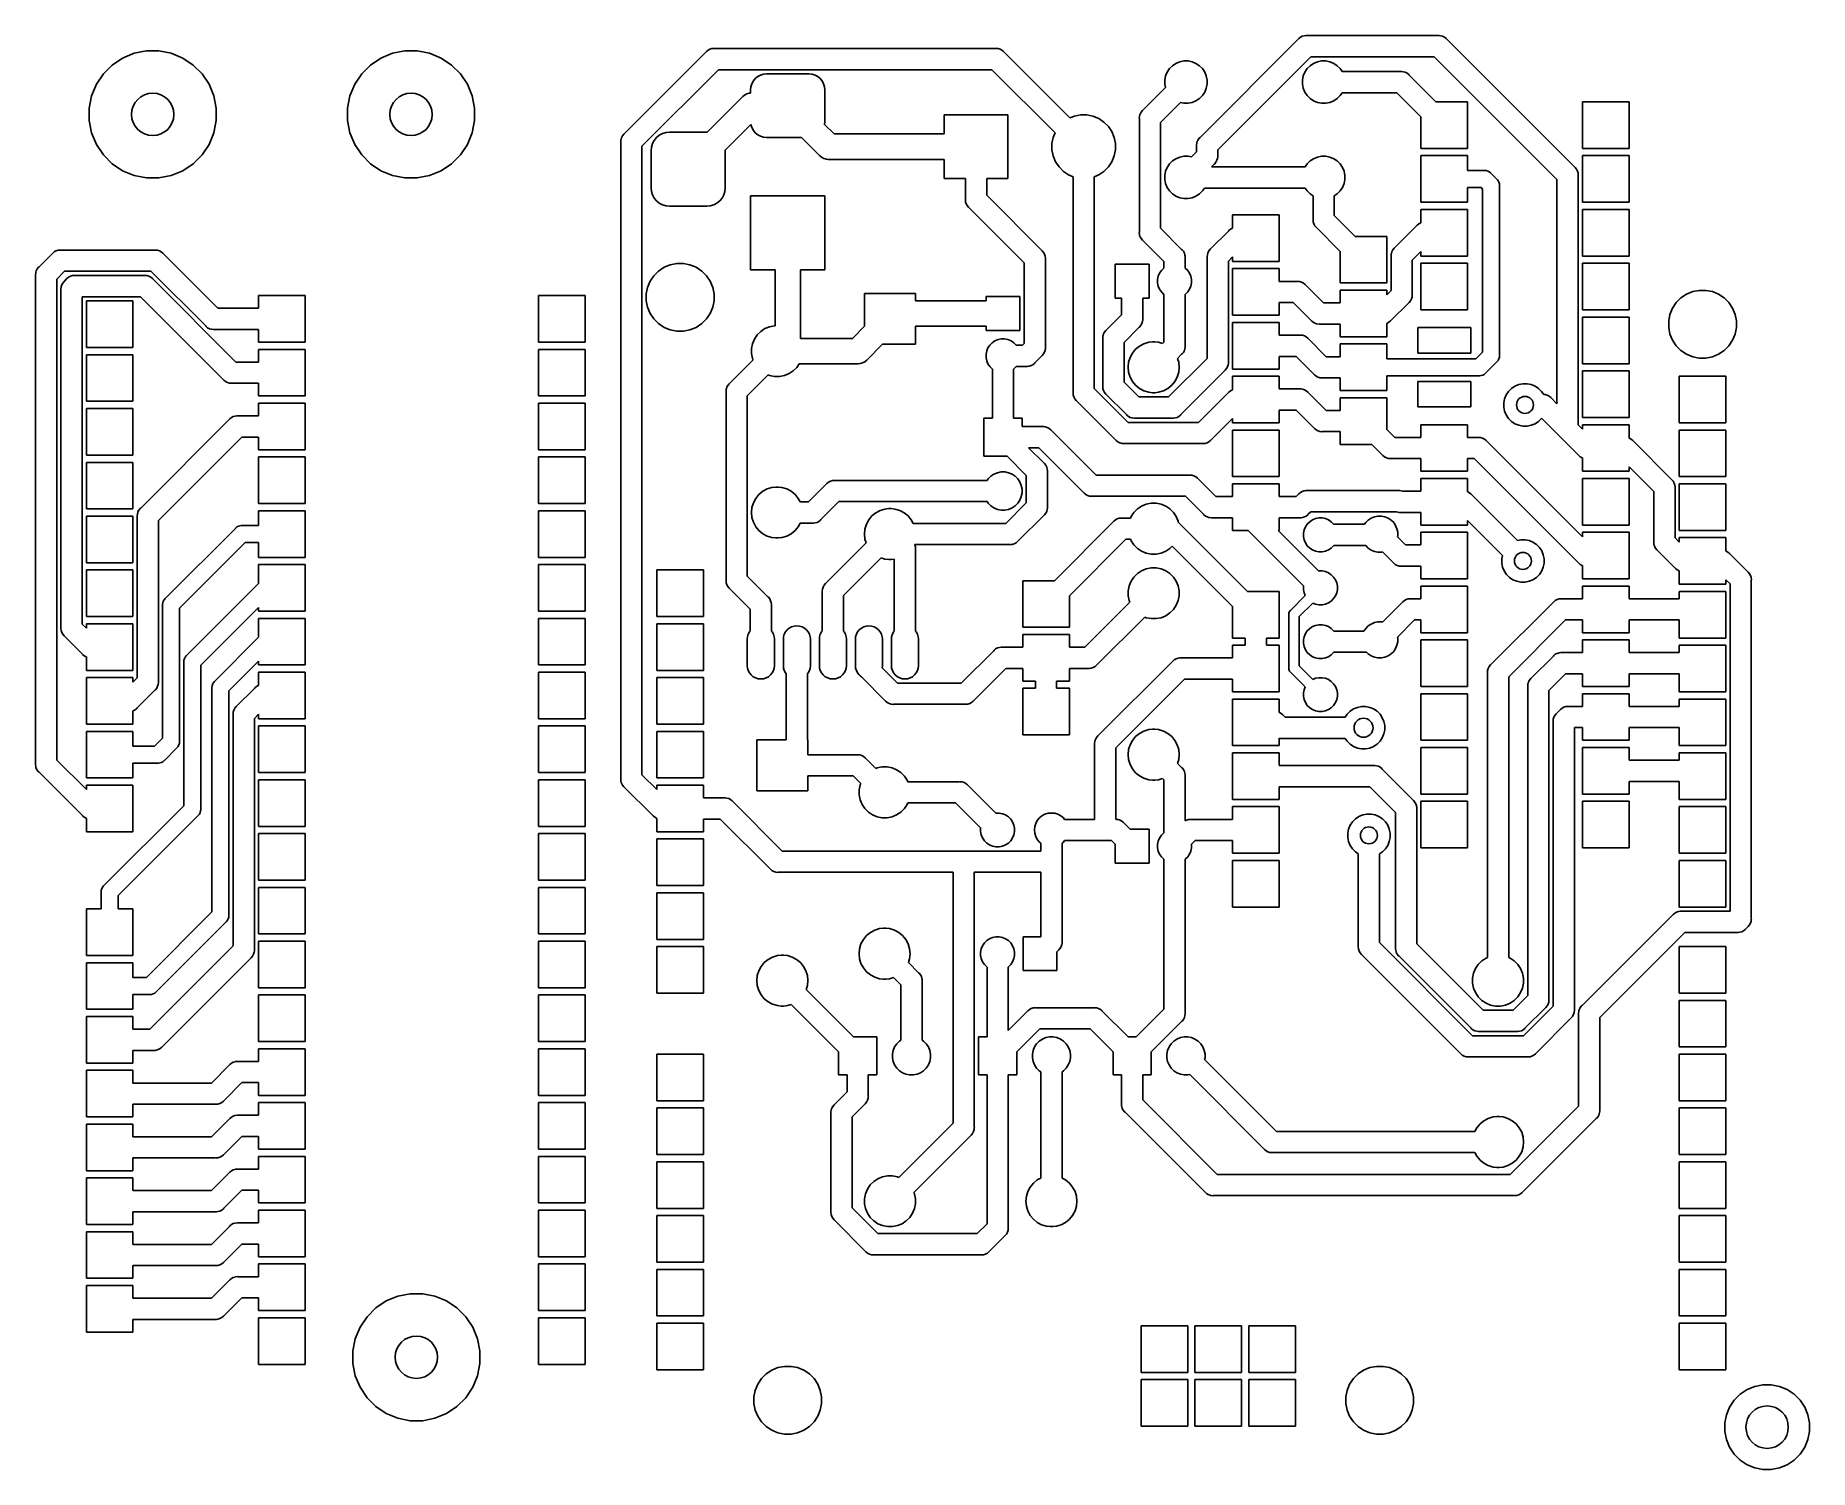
# Model space of a CAD drawing. Extents: x 39.7 to 123.4, y -108.2 to -40.5.
import ezdxf

# ---------------------------------------------------------------- set-up
doc = ezdxf.new("R2010")
doc.units = 0
doc.header["$MEASUREMENT"] = 0
doc.layers.add('BLACK', color=7, linetype='CONTINUOUS')

msp = doc.modelspace()

# ---------------------------------------------------------------- linework, layer by layer
at = {"layer": 'BLACK', "linetype": 'CONTINUOUS'}
for p, q in [((94.6438, -45.2851), (99.2931, -40.6358)), ((99.2931, -40.6358), (99.3087, -40.6167)), ((99.3087, -40.6167), (99.3849, -40.5543)), ((99.3849, -40.5543), (99.4717, -40.5078)), ((99.4717, -40.5078), (99.566, -40.4792)), ((99.566, -40.4792), (99.6394, -40.472)), ((99.6394, -40.472), (99.664, -40.4696)), ((99.6394, -40.472), (99.6394, -40.472)), ((99.664, -40.4696), (99.6885, -40.472)), ((99.6885, -40.472), (105.875, -40.472)), ((105.875, -40.472), (105.9, -40.4696)), ((105.9, -40.4696), (105.925, -40.472)), ((105.925, -40.472), (105.998, -40.4792)), ((105.998, -40.4792), (106.092, -40.5078)), ((106.092, -40.5078), (106.179, -40.5543)), ((106.179, -40.5543), (106.255, -40.6167)), ((106.255, -40.6167), (106.271, -40.6358)), ((106.271, -40.6358), (112.328, -46.6931)), ((42.8817, -42.2836), (43.2996, -41.8657)), ((43.2996, -41.8657), (43.791, -41.5374)), ((43.791, -41.5374), (44.3369, -41.3113)), ((44.3369, -41.3113), (44.9165, -41.196)), ((44.9165, -41.196), (45.5075, -41.196)), ((45.5075, -41.196), (46.0871, -41.3113)), ((46.0871, -41.3113), (46.633, -41.5374)), ((46.633, -41.5374), (47.1244, -41.8657)), ((47.1244, -41.8657), (47.5423, -42.2836)), ((55.0737, -42.2836), (55.4916, -41.8657)), ((55.4916, -41.8657), (55.983, -41.5374)), ((55.983, -41.5374), (56.5289, -41.3113)), ((56.5289, -41.3113), (57.1085, -41.196)), ((57.1085, -41.196), (57.6995, -41.196)), ((57.6995, -41.196), (58.2791, -41.3113)), ((58.2791, -41.3113), (58.825, -41.5374)), ((58.825, -41.5374), (59.3164, -41.8657)), ((59.3164, -41.8657), (59.7343, -42.2836)), ((67.4678, -45.1157), (71.3357, -41.2478)), ((71.3357, -41.2478), (71.3513, -41.2287)), ((71.3513, -41.2287), (71.4275, -41.1662)), ((71.4275, -41.1662), (71.5143, -41.1198)), ((71.5143, -41.1198), (71.6086, -41.0912)), ((71.6086, -41.0912), (71.6821, -41.084)), ((71.6821, -41.084), (71.7066, -41.0816)), ((71.6821, -41.084), (71.6821, -41.084)), ((71.7066, -41.0816), (71.7312, -41.084)), ((71.7312, -41.084), (84.9934, -41.084)), ((84.9934, -41.084), (85.018, -41.0816)), ((85.018, -41.0816), (85.0425, -41.084)), ((85.0425, -41.084), (85.116, -41.0912)), ((85.116, -41.0912), (85.2103, -41.1198)), ((85.2103, -41.1198), (85.2971, -41.1662)), ((85.2971, -41.1662), (85.3733, -41.2287)), ((85.3733, -41.2287), (85.3889, -41.2478)), ((85.3889, -41.2478), (88.5059, -44.3648)), ((93.3425, -41.8952), (93.5063, -41.7858)), ((93.5063, -41.7858), (93.6883, -41.7104)), ((93.6883, -41.7104), (93.8815, -41.672)), ((93.8815, -41.672), (94.0785, -41.672)), ((94.0785, -41.672), (94.2717, -41.7104)), ((94.2717, -41.7104), (94.4537, -41.7858)), ((94.4537, -41.7858), (94.6175, -41.8952)), ((99.8711, -41.472), (95.48, -45.8631)), ((99.8425, -41.8952), (100.006, -41.7858)), ((105.693, -41.472), (99.8711, -41.472)), ((100.006, -41.7858), (100.188, -41.7104)), ((100.188, -41.7104), (100.382, -41.672)), ((100.382, -41.672), (100.578, -41.672)), ((100.578, -41.672), (100.772, -41.7104)), ((100.772, -41.7104), (100.954, -41.7858)), ((100.954, -41.7858), (101.117, -41.8952)), ((111.492, -47.2711), (105.693, -41.472)), ((42.5534, -42.775), (42.8817, -42.2836)), ((47.5423, -42.2836), (47.8706, -42.775)), ((54.7454, -42.775), (55.0737, -42.2836)), ((59.7343, -42.2836), (60.0626, -42.775)), ((71.9137, -42.084), (68.304, -45.6937)), ((84.8109, -42.084), (71.9137, -42.084)), ((73.4911, -42.747), (73.5604, -42.6173)), ((73.5604, -42.6173), (73.6537, -42.5037)), ((73.6537, -42.5037), (73.7673, -42.4104)), ((73.7673, -42.4104), (73.897, -42.3411)), ((73.897, -42.3411), (74.0377, -42.2984)), ((74.0377, -42.2984), (74.184, -42.284)), ((74.184, -42.284), (76.184, -42.284)), ((76.184, -42.284), (76.3303, -42.2984)), ((76.3303, -42.2984), (76.471, -42.3411)), ((76.471, -42.3411), (76.6007, -42.4104)), ((76.6007, -42.4104), (76.7143, -42.5037)), ((76.7143, -42.5037), (76.8076, -42.6173)), ((76.8076, -42.6173), (76.8769, -42.747)), ((87.7988, -45.0719), (84.8109, -42.084)), ((92.98, -42.5735), (93.0184, -42.3803)), ((92.98, -42.7705), (92.98, -42.5735)), ((93.0184, -42.3803), (93.0938, -42.1983)), ((93.0938, -42.1983), (93.2032, -42.0345)), ((93.2032, -42.0345), (93.3425, -41.8952)), ((94.6175, -41.8952), (94.7568, -42.0345)), ((94.7568, -42.0345), (94.8662, -42.1983)), ((94.8662, -42.1983), (94.9416, -42.3803)), ((94.9416, -42.3803), (94.98, -42.5735)), ((94.98, -42.5735), (94.98, -42.7705)), ((99.48, -42.5735), (99.5184, -42.3803)), ((99.48, -42.7705), (99.48, -42.5735)), ((99.5184, -42.3803), (99.5938, -42.1983)), ((99.5938, -42.1983), (99.7032, -42.0345)), ((99.7032, -42.0345), (99.8425, -41.8952)), ((101.117, -41.8952), (101.257, -42.0345)), ((101.257, -42.0345), (101.349, -42.172)), ((101.349, -42.172), (104.115, -42.172)), ((104.115, -42.172), (104.14, -42.1696)), ((104.14, -42.1696), (104.165, -42.172)), ((104.165, -42.172), (104.238, -42.1792)), ((104.238, -42.1792), (104.332, -42.2078)), ((104.332, -42.2078), (104.419, -42.2543)), ((104.419, -42.2543), (104.495, -42.3167)), ((104.495, -42.3167), (104.511, -42.3358)), ((104.511, -42.3358), (105.779, -43.604)), ((42.212, -43.9005), (42.3273, -43.3209)), ((42.3273, -43.3209), (42.5534, -42.775)), ((47.8706, -42.775), (48.0967, -43.3209)), ((48.0967, -43.3209), (48.212, -43.9005)), ((54.404, -43.9005), (54.5193, -43.3209)), ((54.5193, -43.3209), (54.7454, -42.775)), ((60.0626, -42.775), (60.2887, -43.3209)), ((60.2887, -43.3209), (60.404, -43.9005)), ((71.3831, -45.0364), (73.0389, -43.3806)), ((73.0389, -43.3806), (73.0577, -43.3577)), ((73.0577, -43.3577), (73.149, -43.2827)), ((73.149, -43.2827), (73.2533, -43.227)), ((73.2533, -43.227), (73.3664, -43.1927)), ((73.3664, -43.1927), (73.434, -43.186)), ((73.434, -43.034), (73.4484, -42.8877)), ((73.434, -43.186), (73.434, -43.034)), ((73.4484, -42.8877), (73.4911, -42.747)), ((76.8769, -42.747), (76.9196, -42.8877)), ((76.9196, -42.8877), (76.934, -43.034)), ((76.934, -43.034), (76.934, -44.534)), ((91.9438, -44.0011), (93.0123, -42.9326)), ((93.0123, -42.9326), (92.98, -42.7705)), ((94.6175, -43.4488), (94.4537, -43.5582)), ((94.7568, -43.3095), (94.6175, -43.4488)), ((94.8662, -43.1457), (94.7568, -43.3095)), ((94.9416, -42.9637), (94.8662, -43.1457)), ((94.98, -42.7705), (94.9416, -42.9637)), ((99.5184, -42.9637), (99.48, -42.7705)), ((99.5938, -43.1457), (99.5184, -42.9637)), ((99.7032, -43.3095), (99.5938, -43.1457)), ((99.8425, -43.4488), (99.7032, -43.3095)), ((100.006, -43.5582), (99.8425, -43.4488)), ((101.117, -43.4488), (100.954, -43.5582)), ((101.257, -43.3095), (101.117, -43.4488)), ((101.349, -43.172), (101.257, -43.3095)), ((103.933, -43.172), (101.349, -43.172)), ((105.072, -44.3111), (103.933, -43.172)), ((42.212, -44.4915), (42.212, -43.9005)), ((48.212, -43.9005), (48.212, -44.4915)), ((54.404, -44.4915), (54.404, -43.9005)), ((60.404, -43.9005), (60.404, -44.4915)), ((82.574, -45.12), (82.574, -44.22)), ((82.574, -44.22), (85.574, -44.22)), ((85.574, -44.22), (85.574, -47.22)), ((88.5059, -44.3648), (88.7165, -44.2776)), ((88.7165, -44.2776), (89.0063, -44.22)), ((89.0063, -44.22), (89.3017, -44.22)), ((89.3017, -44.22), (89.5915, -44.2776)), ((89.5915, -44.2776), (89.8645, -44.3907)), ((91.7776, -44.372), (91.7872, -44.274)), ((91.78, -44.3966), (91.7776, -44.372)), ((91.7872, -44.274), (91.8036, -44.22)), ((91.8036, -44.22), (91.8158, -44.1797)), ((91.8158, -44.1797), (91.8623, -44.0929)), ((91.8623, -44.0929), (91.9247, -44.0167)), ((91.9247, -44.0167), (91.9438, -44.0011)), ((93.7194, -43.6397), (92.78, -44.5791)), ((93.8815, -43.672), (93.7194, -43.6397)), ((94.0785, -43.672), (93.8815, -43.672)), ((94.2717, -43.6336), (94.0785, -43.672)), ((94.4537, -43.5582), (94.2717, -43.6336)), ((100.188, -43.6336), (100.006, -43.5582)), ((100.382, -43.672), (100.188, -43.6336)), ((100.578, -43.672), (100.382, -43.672)), ((100.772, -43.6336), (100.578, -43.672)), ((100.954, -43.5582), (100.772, -43.6336)), ((105.072, -45.804), (105.072, -44.3111)), ((105.779, -43.604), (107.272, -43.604)), ((107.272, -43.604), (107.272, -45.804)), ((112.692, -45.804), (112.692, -43.604)), ((112.692, -43.604), (114.892, -43.604)), ((114.892, -43.604), (114.892, -45.804)), ((42.3273, -45.0711), (42.212, -44.4915)), ((42.5534, -45.617), (42.3273, -45.0711)), ((48.0967, -45.0711), (47.8706, -45.617)), ((48.212, -44.4915), (48.0967, -45.0711)), ((54.5193, -45.0711), (54.404, -44.4915)), ((54.7454, -45.617), (54.5193, -45.0711)), ((60.2887, -45.0711), (60.0626, -45.617)), ((60.404, -44.4915), (60.2887, -45.0711)), ((67.3398, -45.2943), (67.3863, -45.2075)), ((67.3863, -45.2075), (67.4487, -45.1313)), ((67.4487, -45.1313), (67.4678, -45.1157)), ((68.9903, -45.2903), (69.1229, -45.1815)), ((69.1229, -45.1815), (69.2742, -45.1006)), ((69.2742, -45.1006), (69.4383, -45.0508)), ((69.4383, -45.0508), (69.609, -45.034)), ((69.609, -45.034), (71.359, -45.034)), ((71.359, -45.034), (71.3831, -45.0364)), ((73.4473, -44.6692), (72.2316, -45.8849)), ((73.4484, -44.6803), (73.4473, -44.6692)), ((73.4911, -44.821), (73.4484, -44.6803)), ((73.5604, -44.9507), (73.4911, -44.821)), ((73.6537, -45.0643), (73.5604, -44.9507)), ((73.7673, -45.1576), (73.6537, -45.0643)), ((73.897, -45.2269), (73.7673, -45.1576)), ((76.934, -44.534), (76.9204, -44.6719)), ((76.9204, -44.6719), (77.3685, -45.12)), ((77.3685, -45.12), (82.574, -45.12)), ((87.7116, -45.2825), (87.7988, -45.0719)), ((89.8645, -44.3907), (90.1102, -44.5549)), ((90.1102, -44.5549), (90.3191, -44.7638)), ((90.3191, -44.7638), (90.4833, -45.0095)), ((90.4833, -45.0095), (90.5964, -45.2825)), ((91.78, -49.7541), (91.78, -44.3966)), ((92.78, -44.5791), (92.78, -49.5715)), ((42.8817, -46.1084), (42.5534, -45.617)), ((47.8706, -45.617), (47.5423, -46.1084)), ((55.0737, -46.1084), (54.7454, -45.617)), ((60.0626, -45.617), (59.7343, -46.1084)), ((67.3016, -45.4866), (67.3112, -45.3886)), ((67.304, -45.5112), (67.3016, -45.4866)), ((67.304, -75.5574), (67.304, -45.5112)), ((67.3112, -45.3886), (67.3199, -45.36)), ((67.3199, -45.36), (67.3398, -45.2943)), ((68.304, -45.6937), (68.304, -75.3749)), ((68.734, -45.909), (68.7508, -45.7383)), ((68.734, -47.659), (68.734, -45.909)), ((68.7508, -45.7383), (68.8006, -45.5742)), ((68.8006, -45.5742), (68.8815, -45.4229)), ((68.8815, -45.4229), (68.9903, -45.2903)), ((72.2316, -45.8849), (72.234, -45.909)), ((72.234, -45.909), (72.234, -47.659)), ((74.0377, -45.2696), (73.897, -45.2269)), ((74.184, -45.284), (74.0377, -45.2696)), ((75.8355, -45.284), (74.184, -45.284)), ((76.6749, -46.1234), (75.8355, -45.284)), ((87.654, -45.5723), (87.7116, -45.2825)), ((87.654, -45.8677), (87.654, -45.5723)), ((87.7116, -46.1575), (87.654, -45.8677)), ((90.5964, -45.2825), (90.654, -45.5723)), ((90.654, -45.8677), (90.5964, -46.1575)), ((90.654, -45.5723), (90.654, -45.8677)), ((94.2406, -46.2043), (94.48, -45.9649)), ((94.4776, -45.656), (94.4872, -45.558)), ((94.48, -45.6806), (94.4776, -45.656)), ((94.48, -45.9649), (94.48, -45.6806)), ((94.4872, -45.558), (94.5158, -45.4637)), ((94.5158, -45.4637), (94.5377, -45.4229)), ((94.5377, -45.4229), (94.5623, -45.3769)), ((94.5623, -45.3769), (94.6247, -45.3007)), ((94.6247, -45.3007), (94.6438, -45.2851)), ((95.48, -45.8631), (95.48, -46.1474)), ((107.272, -45.804), (105.072, -45.804)), ((114.892, -45.804), (112.692, -45.804)), ((43.2996, -46.5263), (42.8817, -46.1084)), ((43.791, -46.8546), (43.2996, -46.5263)), ((44.3369, -47.0807), (43.791, -46.8546)), ((46.633, -46.8546), (46.0871, -47.0807)), ((47.1244, -46.5263), (46.633, -46.8546)), ((47.5423, -46.1084), (47.1244, -46.5263)), ((55.4916, -46.5263), (55.0737, -46.1084)), ((55.983, -46.8546), (55.4916, -46.5263)), ((56.5289, -47.0807), (55.983, -46.8546)), ((58.825, -46.8546), (58.2791, -47.0807)), ((59.3164, -46.5263), (58.825, -46.8546)), ((59.7343, -46.1084), (59.3164, -46.5263)), ((76.6937, -46.1463), (76.6749, -46.1234)), ((76.785, -46.2213), (76.6937, -46.1463)), ((76.8893, -46.277), (76.785, -46.2213)), ((76.9681, -46.3009), (76.8893, -46.277)), ((77.0024, -46.3113), (76.9681, -46.3009)), ((77.0136, -46.3124), (77.0024, -46.3113)), ((77.0905, -46.32), (77.0136, -46.3124)), ((77.12, -46.3229), (77.0905, -46.32)), ((77.0905, -46.32), (77.0905, -46.32)), ((77.1495, -46.32), (77.12, -46.3229)), ((82.574, -46.32), (77.1495, -46.32)), ((82.574, -47.22), (82.574, -46.32)), ((87.8247, -46.4305), (87.7116, -46.1575)), ((87.9889, -46.6762), (87.8247, -46.4305)), ((88.1978, -46.8851), (87.9889, -46.6762)), ((88.4435, -47.0493), (88.1978, -46.8851)), ((90.1102, -46.8851), (89.8645, -47.0493)), ((90.3191, -46.6762), (90.1102, -46.8851)), ((90.4833, -46.4305), (90.3191, -46.6762)), ((90.5964, -46.1575), (90.4833, -46.4305)), ((92.98, -47.0735), (93.0184, -46.8803)), ((93.0184, -46.8803), (93.0938, -46.6983)), ((93.0938, -46.6983), (93.2032, -46.5345)), ((93.2032, -46.5345), (93.3425, -46.3952)), ((93.3425, -46.3952), (93.5063, -46.2858)), ((93.5063, -46.2858), (93.6883, -46.2104)), ((93.6883, -46.2104), (93.8815, -46.172)), ((93.8815, -46.172), (94.0785, -46.172)), ((94.0785, -46.172), (94.2406, -46.2043)), ((95.3162, -46.5429), (95.1871, -46.672)), ((95.1871, -46.672), (99.6114, -46.672)), ((95.3353, -46.5273), (95.3162, -46.5429)), ((95.3977, -46.4511), (95.3353, -46.5273)), ((95.4442, -46.3643), (95.3977, -46.4511)), ((95.4728, -46.27), (95.4442, -46.3643)), ((95.48, -46.1966), (95.4728, -46.27)), ((95.48, -46.1474), (95.4824, -46.172)), ((95.4824, -46.172), (95.48, -46.1966)), ((95.48, -46.1966), (95.48, -46.1966)), ((99.6114, -46.672), (99.7032, -46.5345)), ((99.7032, -46.5345), (99.8425, -46.3952)), ((99.8425, -46.3952), (100.006, -46.2858)), ((100.006, -46.2858), (100.188, -46.2104)), ((100.188, -46.2104), (100.382, -46.172)), ((100.382, -46.172), (100.578, -46.172)), ((100.578, -46.172), (100.772, -46.2104)), ((100.772, -46.2104), (100.954, -46.2858)), ((100.954, -46.2858), (101.117, -46.3952)), ((101.117, -46.3952), (101.257, -46.5345)), ((101.257, -46.5345), (101.366, -46.6983)), ((101.366, -46.6983), (101.442, -46.8803)), ((101.442, -46.8803), (101.48, -47.0735)), ((105.072, -48.344), (105.072, -46.144)), ((105.072, -46.144), (107.272, -46.144)), ((107.272, -46.144), (107.272, -46.844)), ((107.272, -46.844), (108.052, -46.844)), ((108.052, -46.844), (108.072, -46.8421)), ((108.072, -46.8421), (108.092, -46.844)), ((108.092, -46.844), (108.092, -46.844)), ((108.092, -46.844), (108.15, -46.8498)), ((108.15, -46.8498), (108.226, -46.8727)), ((108.226, -46.8727), (108.295, -46.9098)), ((112.328, -46.6931), (112.347, -46.7087)), ((112.347, -46.7087), (112.41, -46.7849)), ((112.41, -46.7849), (112.456, -46.8717)), ((112.456, -46.8717), (112.485, -46.966)), ((112.692, -48.344), (112.692, -46.144)), ((112.692, -46.144), (114.892, -46.144)), ((114.892, -46.144), (114.892, -48.344)), ((44.9165, -47.196), (44.3369, -47.0807)), ((45.5075, -47.196), (44.9165, -47.196)), ((46.0871, -47.0807), (45.5075, -47.196)), ((57.1085, -47.196), (56.5289, -47.0807)), ((57.6995, -47.196), (57.1085, -47.196)), ((58.2791, -47.0807), (57.6995, -47.196)), ((68.7508, -47.8297), (68.734, -47.659)), ((72.234, -47.659), (72.2172, -47.8297)), ((83.574, -47.22), (82.574, -47.22)), ((83.574, -48.1954), (83.574, -47.22)), ((85.574, -47.22), (84.574, -47.22)), ((84.574, -47.22), (84.574, -48.0129)), ((88.654, -47.1365), (88.4435, -47.0493)), ((88.654, -57.3165), (88.654, -47.1365)), ((89.8645, -47.0493), (89.654, -47.1365)), ((89.654, -47.1365), (89.654, -57.134)), ((92.98, -47.2705), (92.98, -47.0735)), ((93.0184, -47.4637), (92.98, -47.2705)), ((93.0938, -47.6457), (93.0184, -47.4637)), ((93.2032, -47.8095), (93.0938, -47.6457)), ((94.8486, -47.672), (94.7568, -47.8095)), ((99.6114, -47.672), (94.8486, -47.672)), ((99.7032, -47.8095), (99.6114, -47.672)), ((101.366, -47.6457), (101.257, -47.8095)), ((101.442, -47.4637), (101.366, -47.6457)), ((101.48, -47.2705), (101.442, -47.4637)), ((101.48, -47.0735), (101.48, -47.2705)), ((107.906, -47.644), (107.272, -47.644)), ((107.272, -47.644), (107.272, -48.344)), ((107.982, -47.7197), (107.906, -47.644)), ((107.982, -55.4183), (107.982, -47.7197)), ((108.295, -46.9098), (108.356, -46.9598)), ((108.356, -46.9598), (108.369, -46.9751)), ((108.369, -46.9751), (108.651, -47.2573)), ((108.651, -47.2573), (108.666, -47.2698)), ((108.666, -47.2698), (108.679, -47.285)), ((108.679, -47.285), (108.679, -47.285)), ((108.679, -47.285), (108.716, -47.3307)), ((108.716, -47.3307), (108.753, -47.4002)), ((108.753, -47.4002), (108.776, -47.4756)), ((108.776, -47.4756), (108.784, -47.554)), ((108.784, -47.554), (108.782, -47.5736)), ((108.782, -47.5736), (108.782, -55.5644)), ((111.492, -57.8569), (111.492, -47.2711)), ((112.485, -46.966), (112.49, -47.0207)), ((112.49, -47.0207), (112.494, -47.064)), ((112.494, -47.064), (112.492, -47.0886)), ((112.492, -47.0886), (112.492, -58.8569)), ((68.8006, -47.9938), (68.7508, -47.8297)), ((68.8815, -48.1451), (68.8006, -47.9938)), ((68.9903, -48.2777), (68.8815, -48.1451)), ((69.1229, -48.3865), (68.9903, -48.2777)), ((69.2742, -48.4674), (69.1229, -48.3865)), ((69.4383, -48.5172), (69.2742, -48.4674)), ((69.609, -48.534), (69.4383, -48.5172)), ((71.359, -48.534), (69.609, -48.534)), ((71.5297, -48.5172), (71.359, -48.534)), ((71.6938, -48.4674), (71.5297, -48.5172)), ((71.8451, -48.3865), (71.6938, -48.4674)), ((71.9777, -48.2777), (71.8451, -48.3865)), ((72.0865, -48.1451), (71.9777, -48.2777)), ((72.1674, -47.9938), (72.0865, -48.1451)), ((72.2172, -47.8297), (72.1674, -47.9938)), ((73.434, -51.534), (73.434, -48.034)), ((73.434, -48.034), (76.934, -48.034)), ((76.934, -48.034), (76.934, -51.534)), ((83.5716, -48.22), (83.574, -48.1954)), ((83.5812, -48.318), (83.5716, -48.22)), ((83.6098, -48.4123), (83.5812, -48.318)), ((83.6563, -48.4991), (83.6098, -48.4123)), ((83.7187, -48.5753), (83.6563, -48.4991)), ((84.574, -48.0129), (87.1802, -50.6191)), ((93.3425, -47.9488), (93.2032, -47.8095)), ((93.5063, -48.0582), (93.3425, -47.9488)), ((93.6883, -48.1336), (93.5063, -48.0582)), ((93.8815, -48.172), (93.6883, -48.1336)), ((94.0785, -48.172), (93.8815, -48.172)), ((94.2717, -48.1336), (94.0785, -48.172)), ((94.4537, -48.0582), (94.2717, -48.1336)), ((94.6175, -47.9488), (94.4537, -48.0582)), ((94.7568, -47.8095), (94.6175, -47.9488)), ((99.8425, -47.9488), (99.7032, -47.8095)), ((99.98, -48.0406), (99.8425, -47.9488)), ((99.98, -49.1474), (99.98, -48.0406)), ((101.117, -47.9488), (100.98, -48.0406)), ((100.98, -48.0406), (100.98, -48.9649)), ((101.257, -47.8095), (101.117, -47.9488)), ((107.272, -48.344), (105.072, -48.344)), ((114.892, -48.344), (112.692, -48.344)), ((83.7378, -48.5909), (83.7187, -48.5753)), ((86.344, -51.1971), (83.7378, -48.5909)), ((96.182, -49.5701), (96.182, -48.938)), ((96.182, -48.938), (98.382, -48.938)), ((98.382, -48.938), (98.382, -51.138)), ((99.9776, -49.172), (99.98, -49.1474)), ((99.9872, -49.27), (99.9776, -49.172)), ((100.002, -49.3198), (99.9872, -49.27)), ((100.016, -49.3643), (100.002, -49.3198)), ((100.062, -49.4511), (100.016, -49.3643)), ((100.98, -48.9649), (101.969, -49.954)), ((104.897, -49.4287), (104.973, -49.3663)), ((104.973, -49.3663), (105.06, -49.3198)), ((105.06, -49.3198), (105.072, -49.3161)), ((105.072, -49.3161), (105.072, -48.684)), ((105.072, -48.684), (107.272, -48.684)), ((107.272, -48.684), (107.272, -50.884)), ((112.692, -50.884), (112.692, -48.684)), ((112.692, -48.684), (114.892, -48.684)), ((114.892, -48.684), (114.892, -50.884)), ((91.7776, -49.7786), (91.78, -49.7541)), ((91.7872, -49.8766), (91.7776, -49.7786)), ((91.8107, -49.954), (91.7872, -49.8766)), ((91.8158, -49.9709), (91.8107, -49.954)), ((91.8623, -50.0578), (91.8158, -49.9709)), ((91.9247, -50.1339), (91.8623, -50.0578)), ((91.9438, -50.1496), (91.9247, -50.1339)), ((92.94, -51.1457), (91.9438, -50.1496)), ((92.78, -49.5715), (93.7762, -50.5677)), ((95.1458, -50.5471), (95.9911, -49.7018)), ((95.9911, -49.7018), (96.0067, -49.6827)), ((96.0067, -49.6827), (96.0829, -49.6203)), ((96.0829, -49.6203), (96.1697, -49.5738)), ((96.1697, -49.5738), (96.182, -49.5701)), ((100.125, -49.5273), (100.062, -49.4511)), ((100.144, -49.5429), (100.125, -49.5273)), ((101.262, -50.6611), (100.144, -49.5429)), ((101.969, -49.954), (103.462, -49.954)), ((103.462, -49.954), (103.462, -52.154)), ((103.826, -50.5031), (104.881, -49.4478)), ((104.881, -49.4478), (104.897, -49.4287)), ((39.8438, -51.3971), (40.4751, -50.7658)), ((40.4751, -50.7658), (40.4907, -50.7467)), ((40.4907, -50.7467), (40.5669, -50.6842)), ((40.5669, -50.6842), (40.6425, -50.6438)), ((40.6425, -50.6438), (40.6537, -50.6378)), ((40.6537, -50.6378), (40.748, -50.6092)), ((40.6537, -50.6378), (40.6537, -50.6378)), ((40.748, -50.6092), (40.8215, -50.602)), ((40.8215, -50.602), (40.846, -50.5996)), ((40.8215, -50.602), (40.8215, -50.602)), ((40.846, -50.5996), (40.8706, -50.602)), ((40.8706, -50.602), (45.3125, -50.602)), ((45.3125, -50.602), (45.3371, -50.5996)), ((45.3371, -50.5996), (45.4351, -50.6092)), ((45.4351, -50.6092), (45.5293, -50.6378)), ((45.5293, -50.6378), (45.6162, -50.6842)), ((45.6162, -50.6842), (45.6923, -50.7467)), ((45.6923, -50.7467), (45.708, -50.7658)), ((45.708, -50.7658), (48.2902, -53.348)), ((87.1802, -50.6191), (87.1993, -50.6347)), ((87.1993, -50.6347), (87.2617, -50.7109)), ((87.2617, -50.7109), (87.3082, -50.7977)), ((87.3082, -50.7977), (87.3212, -50.8406)), ((87.3212, -50.8406), (87.3368, -50.892)), ((87.3368, -50.892), (87.3464, -50.99)), ((87.3464, -50.99), (87.344, -51.0146)), ((87.344, -51.0146), (87.344, -55.2008)), ((93.7762, -50.5677), (93.7953, -50.5834)), ((93.7953, -50.5834), (93.8577, -50.6595)), ((93.8577, -50.6595), (93.9042, -50.7464)), ((93.9042, -50.7464), (93.9328, -50.8406)), ((93.9328, -50.8406), (93.938, -50.8934)), ((93.938, -50.8934), (93.9424, -50.9386)), ((93.9424, -50.9386), (93.94, -50.9632)), ((93.94, -50.9632), (93.94, -51.4419)), ((94.9796, -50.918), (94.9892, -50.82)), ((94.982, -50.9426), (94.9796, -50.918)), ((94.982, -55.7129), (94.982, -50.9426)), ((94.9892, -50.82), (95.0178, -50.7257)), ((95.0178, -50.7257), (95.04, -50.6842)), ((95.04, -50.6842), (95.0643, -50.6389)), ((95.0643, -50.6389), (95.1267, -50.5627)), ((95.1267, -50.5627), (95.1458, -50.5471)), ((96.182, -50.9251), (95.982, -51.1251)), ((96.182, -51.138), (96.182, -50.9251)), ((101.262, -52.154), (101.262, -50.6611)), ((103.66, -50.874), (103.669, -50.776)), ((103.662, -50.8986), (103.66, -50.874)), ((103.662, -52.5069), (103.662, -50.8986)), ((103.669, -50.776), (103.678, -50.7464)), ((103.678, -50.7464), (103.698, -50.6817)), ((103.698, -50.6817), (103.744, -50.5949)), ((103.744, -50.5949), (103.807, -50.5187)), ((103.807, -50.5187), (103.826, -50.5031)), ((105.072, -50.6711), (104.662, -51.0811)), ((105.072, -50.884), (105.072, -50.6711)), ((107.272, -50.884), (105.072, -50.884)), ((114.892, -50.884), (112.692, -50.884)), ((39.6776, -51.768), (39.6872, -51.67)), ((39.68, -51.7926), (39.6776, -51.768)), ((39.68, -74.8574), (39.68, -51.7926)), ((39.6872, -51.67), (39.6959, -51.6414)), ((39.6959, -51.6414), (39.7158, -51.5757)), ((39.7158, -51.5757), (39.7622, -51.4889)), ((39.7622, -51.4889), (39.8247, -51.4127)), ((39.8247, -51.4127), (39.8438, -51.3971)), ((41.0531, -51.602), (40.68, -51.9751)), ((45.13, -51.602), (41.0531, -51.602)), ((41.1647, -51.9467), (41.2409, -51.8843)), ((41.2409, -51.8843), (41.3277, -51.8378)), ((41.3277, -51.8378), (41.422, -51.8092)), ((41.422, -51.8092), (41.4954, -51.802)), ((41.4954, -51.802), (41.52, -51.7996)), ((41.52, -51.7996), (41.5446, -51.802)), ((41.5446, -51.802), (44.8154, -51.802)), ((44.8154, -51.802), (44.84, -51.7996)), ((44.84, -51.7996), (44.8646, -51.802)), ((44.8646, -51.802), (44.938, -51.8092)), ((44.938, -51.8092), (45.0323, -51.8378)), ((45.0323, -51.8378), (45.1191, -51.8843)), ((45.1191, -51.8843), (45.1953, -51.9467)), ((47.7121, -54.1842), (45.13, -51.602)), ((68.6861, -52.0741), (68.8612, -51.8121)), ((68.8612, -51.8121), (69.0841, -51.5892)), ((69.0841, -51.5892), (69.3461, -51.4141)), ((69.3461, -51.4141), (69.6373, -51.2935)), ((69.6373, -51.2935), (69.9464, -51.232)), ((69.9464, -51.232), (70.2616, -51.232)), ((70.2616, -51.232), (70.5707, -51.2935)), ((70.5707, -51.2935), (70.8619, -51.4141)), ((70.8619, -51.4141), (71.1239, -51.5892)), ((71.1239, -51.5892), (71.3468, -51.8121)), ((71.3468, -51.8121), (71.5219, -52.0741)), ((74.584, -51.534), (73.434, -51.534)), ((74.584, -54.172), (74.584, -51.534)), ((76.934, -51.534), (75.784, -51.534)), ((75.784, -51.534), (75.784, -54.772)), ((86.344, -55.0183), (86.344, -51.1971)), ((90.64, -52.87), (90.64, -51.27)), ((90.64, -51.27), (92.24, -51.27)), ((92.24, -51.27), (92.24, -52.87)), ((92.64, -51.9912), (92.6707, -51.8366)), ((92.6707, -51.8366), (92.731, -51.6911)), ((92.731, -51.6911), (92.8186, -51.56)), ((92.8186, -51.56), (92.93, -51.4486)), ((92.93, -51.4486), (92.94, -51.4419)), ((92.94, -51.4419), (92.94, -51.1457)), ((93.94, -51.4419), (93.95, -51.4486)), ((93.95, -51.4486), (94.0614, -51.56)), ((94.0614, -51.56), (94.149, -51.6911)), ((94.149, -51.6911), (94.2093, -51.8366)), ((94.2093, -51.8366), (94.24, -51.9912)), ((95.982, -51.1251), (95.982, -55.8954)), ((98.382, -51.138), (96.182, -51.138)), ((96.182, -53.678), (96.182, -51.478)), ((96.182, -51.478), (98.382, -51.478)), ((98.382, -51.478), (98.382, -52.078)), ((104.662, -51.0811), (104.662, -52.6894)), ((105.072, -53.424), (105.072, -51.224)), ((105.072, -51.224), (107.272, -51.224)), ((107.272, -51.224), (107.272, -53.424)), ((112.692, -53.424), (112.692, -51.224)), ((112.692, -51.224), (114.892, -51.224)), ((114.892, -51.224), (114.892, -53.424)), ((40.68, -51.9751), (40.68, -74.6749)), ((40.8776, -52.442), (40.8872, -52.344)), ((40.88, -52.4666), (40.8776, -52.442)), ((40.88, -68.4374), (40.88, -52.4666)), ((40.8872, -52.344), (40.8959, -52.3154)), ((40.8959, -52.3154), (40.9158, -52.2497)), ((40.9158, -52.2497), (40.9623, -52.1629)), ((40.9623, -52.1629), (41.0247, -52.0867)), ((41.0247, -52.0867), (41.0438, -52.0711)), ((41.0438, -52.0711), (41.1491, -51.9658)), ((41.1491, -51.9658), (41.1647, -51.9467)), ((45.1953, -51.9467), (45.2109, -51.9658)), ((45.2109, -51.9658), (49.1331, -55.888)), ((50.208, -53.348), (50.208, -52.748)), ((50.208, -52.748), (52.408, -52.748)), ((52.408, -52.748), (52.408, -54.948)), ((63.416, -54.948), (63.416, -52.748)), ((63.416, -52.748), (65.616, -52.748)), ((65.616, -52.748), (65.616, -54.948)), ((68.504, -52.6744), (68.5655, -52.3653)), ((68.504, -52.9896), (68.504, -52.6744)), ((68.5655, -52.3653), (68.6861, -52.0741)), ((71.5219, -52.0741), (71.6425, -52.3653)), ((71.6425, -52.3653), (71.704, -52.6744)), ((71.704, -52.6744), (71.704, -52.9896)), ((78.81, -54.1995), (78.81, -52.648)), ((78.81, -52.648), (81.21, -52.648)), ((81.21, -52.648), (81.21, -52.994)), ((92.64, -52.1488), (92.64, -51.9912)), ((92.6707, -52.3034), (92.64, -52.1488)), ((92.731, -52.4489), (92.6707, -52.3034)), ((92.8186, -52.58), (92.731, -52.4489)), ((92.93, -52.6914), (92.8186, -52.58)), ((92.94, -52.6981), (92.93, -52.6914)), ((92.94, -54.9429), (92.94, -52.6981)), ((93.95, -52.6914), (93.94, -52.6981)), ((93.94, -52.6981), (93.94, -55.1254)), ((94.0614, -52.58), (93.95, -52.6914)), ((94.149, -52.4489), (94.0614, -52.58)), ((94.2093, -52.3034), (94.149, -52.4489)), ((94.24, -52.1488), (94.2093, -52.3034)), ((94.24, -51.9912), (94.24, -52.1488)), ((98.382, -52.078), (99.2214, -52.078)), ((99.2214, -52.078), (99.246, -52.0756)), ((99.246, -52.0756), (99.2706, -52.078)), ((99.2706, -52.078), (99.344, -52.0852)), ((99.344, -52.0852), (99.4383, -52.1138)), ((99.4383, -52.1138), (99.5251, -52.1603)), ((99.5251, -52.1603), (99.6013, -52.2227)), ((99.6013, -52.2227), (99.6169, -52.2418)), ((99.6169, -52.2418), (100.469, -53.094)), ((103.462, -52.154), (101.262, -52.154)), ((101.262, -53.094), (101.262, -52.494)), ((101.262, -52.494), (103.462, -52.494)), ((103.462, -52.494), (103.462, -52.7069)), ((103.462, -52.7069), (103.662, -52.5069)), ((104.662, -52.7386), (104.655, -52.812)), ((104.662, -52.6894), (104.664, -52.714)), ((104.664, -52.714), (104.662, -52.7386)), ((117.344, -52.8592), (117.606, -52.6841)), ((117.606, -52.6841), (117.897, -52.5635)), ((117.897, -52.5635), (118.206, -52.502)), ((118.206, -52.502), (118.522, -52.502)), ((118.522, -52.502), (118.831, -52.5635)), ((118.831, -52.5635), (119.122, -52.6841)), ((119.122, -52.6841), (119.384, -52.8592)), ((44.6329, -52.802), (41.88, -52.802)), ((41.88, -52.802), (41.88, -68.2549)), ((42.08, -55.202), (42.08, -53.002)), ((42.08, -53.002), (44.28, -53.002)), ((44.28, -53.002), (44.28, -55.202)), ((48.5551, -56.7242), (44.6329, -52.802)), ((48.2902, -53.348), (50.208, -53.348)), ((68.5655, -53.2987), (68.504, -52.9896)), ((68.6861, -53.5899), (68.5655, -53.2987)), ((68.8612, -53.8519), (68.6861, -53.5899)), ((71.5219, -53.5899), (71.3468, -53.8519)), ((71.6425, -53.2987), (71.5219, -53.5899)), ((71.704, -52.9896), (71.6425, -53.2987)), ((81.21, -52.994), (84.544, -52.994)), ((84.544, -52.994), (84.544, -52.794)), ((84.544, -52.794), (86.144, -52.794)), ((86.144, -52.794), (86.144, -54.394)), ((90.94, -52.87), (90.64, -52.87)), ((90.94, -53.6629), (90.94, -52.87)), ((92.24, -52.87), (91.94, -52.87)), ((91.94, -52.87), (91.94, -53.8454)), ((99.0389, -53.078), (98.382, -53.078)), ((98.382, -53.078), (98.382, -53.678)), ((99.8911, -53.9302), (99.0389, -53.078)), ((100.469, -53.094), (101.262, -53.094)), ((104.498, -53.0849), (103.653, -53.9302)), ((104.517, -53.0693), (104.498, -53.0849)), ((104.58, -52.9931), (104.517, -53.0693)), ((104.626, -52.9063), (104.58, -52.9931)), ((104.655, -52.812), (104.626, -52.9063)), ((107.272, -53.424), (105.072, -53.424)), ((114.892, -53.424), (112.692, -53.424)), ((116.825, -53.6353), (116.946, -53.3441)), ((116.946, -53.3441), (117.121, -53.0821)), ((117.121, -53.0821), (117.344, -52.8592)), ((119.384, -52.8592), (119.607, -53.0821)), ((119.607, -53.0821), (119.782, -53.3441)), ((119.782, -53.3441), (119.903, -53.6353)), ((47.7278, -54.2033), (47.7121, -54.1842)), ((47.8039, -54.2657), (47.7278, -54.2033)), ((47.8908, -54.3122), (47.8039, -54.2657)), ((47.9565, -54.3321), (47.8908, -54.3122)), ((47.9851, -54.3408), (47.9565, -54.3321)), ((48.0831, -54.3504), (47.9851, -54.3408)), ((48.1076, -54.348), (48.0831, -54.3504)), ((50.208, -54.348), (48.1076, -54.348)), ((50.208, -54.948), (50.208, -54.348)), ((69.0841, -54.0748), (68.8612, -53.8519)), ((69.3461, -54.2499), (69.0841, -54.0748)), ((69.6373, -54.3705), (69.3461, -54.2499)), ((69.9464, -54.432), (69.6373, -54.3705)), ((70.5707, -54.3705), (70.2616, -54.432)), ((70.8619, -54.2499), (70.5707, -54.3705)), ((71.1239, -54.0748), (70.8619, -54.2499)), ((71.3468, -53.8519), (71.1239, -54.0748)), ((73.911, -54.4399), (74.1076, -54.3086)), ((74.1076, -54.3086), (74.326, -54.2181)), ((74.326, -54.2181), (74.5578, -54.172)), ((74.5578, -54.172), (74.584, -54.172)), ((78.2375, -54.772), (78.81, -54.1995)), ((84.544, -54.194), (81.21, -54.194)), ((81.21, -54.194), (81.21, -55.048)), ((84.544, -54.394), (84.544, -54.194)), ((86.144, -54.394), (84.544, -54.394)), ((90.1383, -54.4749), (90.2007, -54.3987)), ((90.2007, -54.3987), (90.2198, -54.3831)), ((90.2198, -54.3831), (90.94, -53.6629)), ((91.7762, -54.2409), (91.056, -54.9611)), ((91.7953, -54.2253), (91.7762, -54.2409)), ((91.8577, -54.1491), (91.7953, -54.2253)), ((91.9042, -54.0623), (91.8577, -54.1491)), ((91.9328, -53.968), (91.9042, -54.0623)), ((91.94, -53.8946), (91.9328, -53.968)), ((91.94, -53.8454), (91.9424, -53.87)), ((91.9424, -53.87), (91.94, -53.8946)), ((91.94, -53.8946), (91.94, -53.8946)), ((98.382, -53.678), (96.182, -53.678)), ((96.182, -56.218), (96.182, -54.018)), ((96.182, -54.018), (98.382, -54.018)), ((98.382, -54.018), (98.382, -54.618)), ((99.9067, -53.9493), (99.8911, -53.9302)), ((99.9829, -54.0117), (99.9067, -53.9493)), ((100.07, -54.0582), (99.9829, -54.0117)), ((100.135, -54.0781), (100.07, -54.0582)), ((100.164, -54.0868), (100.135, -54.0781)), ((100.262, -54.0964), (100.164, -54.0868)), ((100.287, -54.094), (100.262, -54.0964)), ((101.262, -54.094), (100.287, -54.094)), ((101.262, -54.694), (101.262, -54.094)), ((103.474, -54.0582), (103.462, -54.0619)), ((103.462, -54.0619), (103.462, -54.694)), ((103.561, -54.0117), (103.474, -54.0582)), ((103.637, -53.9493), (103.561, -54.0117)), ((103.653, -53.9302), (103.637, -53.9493)), ((104.922, -55.464), (104.922, -54.264)), ((104.922, -54.264), (107.422, -54.264)), ((107.422, -54.264), (107.422, -55.464)), ((112.692, -55.964), (112.692, -53.764)), ((112.692, -53.764), (114.892, -53.764)), ((114.892, -53.764), (114.892, -55.964)), ((116.764, -53.9444), (116.825, -53.6353)), ((116.764, -54.2596), (116.764, -53.9444)), ((116.825, -54.5687), (116.764, -54.2596)), ((119.903, -53.6353), (119.964, -53.9444)), ((119.964, -54.2596), (119.903, -54.5687)), ((119.964, -53.9444), (119.964, -54.2596)), ((44.28, -55.202), (42.08, -55.202)), ((52.408, -54.948), (50.208, -54.948)), ((65.616, -54.948), (63.416, -54.948)), ((70.2616, -54.432), (69.9464, -54.432)), ((73.476, -55.2538), (73.5221, -55.022)), ((73.476, -55.4902), (73.476, -55.2538)), ((73.5221, -55.022), (73.6126, -54.8036)), ((73.6126, -54.8036), (73.7439, -54.607)), ((73.7439, -54.607), (73.911, -54.4399)), ((75.784, -54.772), (78.2375, -54.772)), ((79.6585, -55.048), (78.9311, -55.7754)), ((81.21, -55.048), (79.6585, -55.048)), ((84.5747, -55.3606), (84.635, -55.2151)), ((84.635, -55.2151), (84.7226, -55.084)), ((84.7226, -55.084), (84.834, -54.9726)), ((84.834, -54.9726), (84.9651, -54.885)), ((84.9651, -54.885), (85.1106, -54.8247)), ((85.1106, -54.8247), (85.2652, -54.794)), ((85.2652, -54.794), (85.4228, -54.794)), ((85.4228, -54.794), (85.5774, -54.8247)), ((85.5774, -54.8247), (85.7229, -54.885)), ((85.7229, -54.885), (85.854, -54.9726)), ((85.854, -54.9726), (85.9654, -55.084)), ((85.9654, -55.084), (85.9721, -55.094)), ((85.9721, -55.094), (86.2683, -55.094)), ((86.2683, -55.094), (86.344, -55.0183)), ((87.344, -55.2499), (87.3368, -55.3234)), ((87.344, -55.2008), (87.3464, -55.2254)), ((87.3464, -55.2254), (87.344, -55.2499)), ((90.0536, -54.754), (90.0632, -54.656)), ((90.056, -54.7786), (90.0536, -54.754)), ((90.056, -57.0214), (90.056, -54.7786)), ((90.0632, -54.656), (90.0726, -54.6252)), ((90.0726, -54.6252), (90.0918, -54.5617)), ((90.0918, -54.5617), (90.1383, -54.4749)), ((91.056, -54.9611), (91.056, -56.8389)), ((91.6034, -55.2814), (91.7861, -55.1314)), ((91.7861, -55.1314), (91.9946, -55.02)), ((91.9946, -55.02), (92.2208, -54.9514)), ((92.2208, -54.9514), (92.397, -54.934)), ((92.397, -54.934), (92.5149, -54.934)), ((92.5149, -54.934), (92.6912, -54.9514)), ((92.6912, -54.9514), (92.8756, -55.0073)), ((92.8756, -55.0073), (92.94, -54.9429)), ((93.9328, -55.248), (93.9042, -55.3423)), ((93.94, -55.1746), (93.9328, -55.248)), ((93.94, -55.1254), (93.9424, -55.15)), ((93.9424, -55.15), (93.94, -55.1746)), ((93.94, -55.1746), (93.94, -55.1746)), ((98.382, -54.618), (99.3574, -54.618)), ((99.3574, -54.618), (99.382, -54.6156)), ((99.382, -54.6156), (99.4066, -54.618)), ((99.4066, -54.618), (99.48, -54.6252)), ((99.48, -54.6252), (99.5743, -54.6538)), ((99.5743, -54.6538), (99.6611, -54.7003)), ((99.6611, -54.7003), (99.7373, -54.7627)), ((99.7373, -54.7627), (99.7529, -54.7818)), ((99.7529, -54.7818), (100.605, -55.634)), ((103.462, -54.694), (101.262, -54.694)), ((101.262, -55.634), (101.262, -55.034)), ((101.262, -55.034), (103.462, -55.034)), ((103.462, -55.034), (103.462, -55.734)), ((116.946, -54.8599), (116.825, -54.5687)), ((117.121, -55.1219), (116.946, -54.8599)), ((117.344, -55.3448), (117.121, -55.1219)), ((119.607, -55.1219), (119.384, -55.3448)), ((119.782, -54.8599), (119.607, -55.1219)), ((119.903, -54.5687), (119.782, -54.8599)), ((42.08, -57.742), (42.08, -55.542)), ((42.08, -55.542), (44.28, -55.542)), ((44.28, -55.542), (44.28, -57.742)), ((49.1331, -55.888), (50.208, -55.888)), ((50.208, -55.888), (50.208, -55.288)), ((50.208, -55.288), (52.408, -55.288)), ((52.408, -55.288), (52.408, -57.488)), ((63.416, -57.488), (63.416, -55.288)), ((63.416, -55.288), (65.616, -55.288)), ((65.616, -55.288), (65.616, -57.488)), ((72.4398, -56.9011), (73.5505, -55.7904)), ((73.5221, -55.722), (73.476, -55.4902)), ((73.5505, -55.7904), (73.5221, -55.722)), ((75.7183, -55.972), (75.6081, -56.137)), ((78.4565, -55.972), (75.7183, -55.972)), ((78.486, -55.9749), (78.4565, -55.972)), ((78.5155, -55.972), (78.486, -55.9749)), ((78.6036, -55.9633), (78.5155, -55.972)), ((78.7167, -55.929), (78.6036, -55.9633)), ((78.821, -55.8733), (78.7167, -55.929)), ((78.9123, -55.7983), (78.821, -55.8733)), ((78.9311, -55.7754), (78.9123, -55.7983)), ((84.544, -55.5152), (84.5747, -55.3606)), ((84.544, -55.6728), (84.544, -55.5152)), ((84.5747, -55.8274), (84.544, -55.6728)), ((84.635, -55.9729), (84.5747, -55.8274)), ((84.7226, -56.104), (84.635, -55.9729)), ((85.9721, -56.094), (85.9654, -56.104)), ((86.4508, -56.094), (85.9721, -56.094)), ((86.4754, -56.0964), (86.4508, -56.094)), ((86.4999, -56.094), (86.4754, -56.0964)), ((86.5734, -56.0868), (86.4999, -56.094)), ((86.6676, -56.0582), (86.5734, -56.0868)), ((86.7545, -56.0117), (86.6676, -56.0582)), ((86.8306, -55.9493), (86.7545, -56.0117)), ((86.8463, -55.9302), (86.8306, -55.9493)), ((87.1802, -55.5963), (86.8463, -55.9302)), ((87.1993, -55.5806), (87.1802, -55.5963)), ((87.2617, -55.5045), (87.1993, -55.5806)), ((87.3082, -55.4176), (87.2617, -55.5045)), ((87.3368, -55.3234), (87.3082, -55.4176)), ((91.2502, -56.134), (91.2734, -55.8988)), ((91.2734, -55.8988), (91.342, -55.6726)), ((91.342, -55.6726), (91.4534, -55.4641)), ((91.4534, -55.4641), (91.6034, -55.2814)), ((93.1609, -57.534), (94.982, -55.7129)), ((93.7762, -55.5209), (93.5827, -55.7144)), ((93.5827, -55.7144), (93.6386, -55.8988)), ((93.6386, -55.8988), (93.6618, -56.134)), ((93.7953, -55.5053), (93.7762, -55.5209)), ((93.8577, -55.4291), (93.7953, -55.5053)), ((93.9042, -55.3423), (93.8577, -55.4291)), ((95.9748, -56.018), (95.9462, -56.1123)), ((95.982, -55.9446), (95.9748, -56.018)), ((95.982, -55.8954), (95.9844, -55.92)), ((95.9844, -55.92), (95.982, -55.9446)), ((95.982, -55.9446), (95.982, -55.9446)), ((99.1749, -55.618), (98.382, -55.618)), ((98.382, -55.618), (98.382, -56.218)), ((100.027, -56.4702), (99.1749, -55.618)), ((100.605, -55.634), (101.262, -55.634)), ((103.462, -55.734), (107.666, -55.734)), ((107.422, -55.464), (104.922, -55.464)), ((107.666, -55.734), (107.982, -55.4183)), ((108.651, -55.8807), (108.129, -56.4029)), ((108.666, -55.8682), (108.651, -55.8807)), ((108.7, -55.8274), (108.666, -55.8682)), ((108.716, -55.8073), (108.7, -55.8274)), ((108.72, -55.7998), (108.716, -55.8073)), ((108.753, -55.7378), (108.72, -55.7998)), ((108.776, -55.6624), (108.753, -55.7378)), ((108.782, -55.6036), (108.776, -55.6624)), ((108.782, -55.5644), (108.784, -55.584)), ((108.784, -55.584), (108.782, -55.6036)), ((108.782, -55.6036), (108.782, -55.6036)), ((114.892, -55.964), (112.692, -55.964)), ((117.606, -55.5199), (117.344, -55.3448)), ((117.897, -55.6405), (117.606, -55.5199)), ((118.206, -55.702), (117.897, -55.6405)), ((118.522, -55.702), (118.206, -55.702)), ((118.831, -55.6405), (118.522, -55.702)), ((119.122, -55.5199), (118.831, -55.6405)), ((119.384, -55.3448), (119.122, -55.5199)), ((48.5707, -56.7433), (48.5551, -56.7242)), ((48.6469, -56.8057), (48.5707, -56.7433)), ((48.7084, -56.8387), (48.6469, -56.8057)), ((48.7265, -56.8483), (48.7084, -56.8387)), ((48.7337, -56.8522), (48.7265, -56.8483)), ((48.7869, -56.8683), (48.7337, -56.8522)), ((48.828, -56.8808), (48.7869, -56.8683)), ((48.926, -56.8904), (48.828, -56.8808)), ((48.9506, -56.888), (48.926, -56.8904)), ((50.208, -56.888), (48.9506, -56.888)), ((50.208, -57.488), (50.208, -56.888)), ((72.3583, -56.9929), (72.4207, -56.9167)), ((72.4207, -56.9167), (72.4398, -56.9011)), ((74.2576, -56.4975), (73.276, -57.4791)), ((74.326, -56.5259), (74.2576, -56.4975)), ((74.5578, -56.572), (74.326, -56.5259)), ((74.7942, -56.572), (74.5578, -56.572)), ((75.026, -56.5259), (74.7942, -56.572)), ((75.2444, -56.4354), (75.026, -56.5259)), ((75.441, -56.3041), (75.2444, -56.4354)), ((75.6081, -56.137), (75.441, -56.3041)), ((84.834, -56.2154), (84.7226, -56.104)), ((84.844, -56.2221), (84.834, -56.2154)), ((84.844, -58.536), (84.844, -56.2221)), ((85.854, -56.2154), (85.844, -56.2221)), ((85.844, -56.2221), (85.844, -58.536)), ((85.9654, -56.104), (85.854, -56.2154)), ((91.056, -56.8389), (91.7511, -57.534)), ((91.2734, -56.3692), (91.2502, -56.134)), ((91.342, -56.5954), (91.2734, -56.3692)), ((91.4534, -56.8039), (91.342, -56.5954)), ((91.6034, -56.9866), (91.4534, -56.8039)), ((93.4586, -56.8039), (93.3086, -56.9866)), ((93.57, -56.5954), (93.4586, -56.8039)), ((93.6386, -56.3692), (93.57, -56.5954)), ((93.6618, -56.134), (93.6386, -56.3692)), ((95.8182, -56.2909), (93.7389, -58.3702)), ((95.8373, -56.2753), (95.8182, -56.2909)), ((95.8997, -56.1991), (95.8373, -56.2753)), ((95.9462, -56.1123), (95.8997, -56.1991)), ((98.382, -56.218), (96.182, -56.218)), ((96.182, -57.1901), (96.182, -56.558)), ((96.182, -56.558), (98.382, -56.558)), ((98.382, -56.558), (98.382, -57.158)), ((100.043, -56.4893), (100.027, -56.4702)), ((100.119, -56.5517), (100.043, -56.4893)), ((100.206, -56.5982), (100.119, -56.5517)), ((100.271, -56.6181), (100.206, -56.5982)), ((100.3, -56.6268), (100.271, -56.6181)), ((100.398, -56.6364), (100.3, -56.6268)), ((100.423, -56.634), (100.398, -56.6364)), ((101.262, -56.634), (100.423, -56.634)), ((101.262, -57.234), (101.262, -56.634)), ((107.812, -56.534), (103.462, -56.534)), ((103.462, -56.534), (103.462, -57.234)), ((104.922, -58.004), (104.922, -56.804)), ((104.922, -56.804), (107.422, -56.804)), ((107.422, -56.804), (107.422, -58.004)), ((107.832, -56.5359), (107.812, -56.534)), ((107.852, -56.534), (107.832, -56.5359)), ((107.91, -56.5282), (107.852, -56.534)), ((107.852, -56.534), (107.852, -56.534)), ((107.986, -56.5053), (107.91, -56.5282)), ((108.055, -56.4682), (107.986, -56.5053)), ((108.116, -56.4182), (108.055, -56.4682)), ((108.129, -56.4029), (108.116, -56.4182)), ((109.69, -56.9504), (109.884, -56.912)), ((109.884, -56.912), (110.08, -56.912)), ((110.08, -56.912), (110.274, -56.9504)), ((112.692, -58.504), (112.692, -56.304)), ((112.692, -56.304), (114.892, -56.304)), ((114.892, -56.304), (114.892, -58.504)), ((117.264, -58.758), (117.264, -56.558)), ((117.264, -56.558), (119.464, -56.558)), ((119.464, -56.558), (119.464, -58.758)), ((44.28, -57.742), (42.08, -57.742)), ((52.408, -57.488), (50.208, -57.488)), ((65.616, -57.488), (63.416, -57.488)), ((72.2736, -57.272), (72.2832, -57.174)), ((72.276, -57.2966), (72.2736, -57.272)), ((72.276, -66.1834), (72.276, -57.2966)), ((72.2832, -57.174), (72.295, -57.1352)), ((72.295, -57.1352), (72.3118, -57.0797)), ((72.3118, -57.0797), (72.3583, -56.9929)), ((73.276, -57.4791), (73.276, -66.0009)), ((88.6516, -57.3411), (88.654, -57.3165)), ((88.6612, -57.4391), (88.6516, -57.3411)), ((88.6898, -57.5333), (88.6612, -57.4391)), ((88.7363, -57.6202), (88.6898, -57.5333)), ((88.7987, -57.6963), (88.7363, -57.6202)), ((88.8178, -57.712), (88.7987, -57.6963)), ((90.676, -59.5702), (88.8178, -57.712)), ((89.654, -57.134), (91.254, -58.734)), ((90.0536, -57.046), (90.056, -57.0214)), ((90.0632, -57.144), (90.0536, -57.046)), ((90.0905, -57.234), (90.0632, -57.144)), ((90.0918, -57.2383), (90.0905, -57.234)), ((90.1383, -57.3251), (90.0918, -57.2383)), ((90.2007, -57.4013), (90.1383, -57.3251)), ((90.2198, -57.4169), (90.2007, -57.4013)), ((91.1731, -58.3702), (90.2198, -57.4169)), ((91.7861, -57.1366), (91.6034, -56.9866)), ((91.7511, -57.534), (93.1609, -57.534)), ((91.9946, -57.248), (91.7861, -57.1366)), ((92.2208, -57.3166), (91.9946, -57.248)), ((92.397, -57.334), (92.2208, -57.3166)), ((92.5149, -57.334), (92.397, -57.334)), ((92.6912, -57.3166), (92.5149, -57.334)), ((92.9174, -57.248), (92.6912, -57.3166)), ((93.1259, -57.1366), (92.9174, -57.248)), ((93.3086, -56.9866), (93.1259, -57.1366)), ((94.5789, -58.734), (95.9911, -57.3218)), ((95.9911, -57.3218), (96.0067, -57.3027)), ((96.0067, -57.3027), (96.0829, -57.2403)), ((96.0829, -57.2403), (96.1697, -57.1938)), ((96.1697, -57.1938), (96.182, -57.1901)), ((98.382, -57.158), (99.3574, -57.158)), ((99.3574, -57.158), (99.382, -57.1556)), ((99.382, -57.1556), (99.4066, -57.158)), ((99.4066, -57.158), (99.48, -57.1652)), ((99.48, -57.1652), (99.5743, -57.1938)), ((99.5743, -57.1938), (99.6611, -57.2403)), ((99.6611, -57.2403), (99.7373, -57.3027)), ((99.7373, -57.3027), (99.7529, -57.3218)), ((99.7529, -57.3218), (100.605, -58.174)), ((103.462, -57.234), (101.262, -57.234)), ((101.262, -58.174), (101.262, -57.574)), ((101.262, -57.574), (103.462, -57.574)), ((103.462, -57.574), (103.462, -59.0669)), ((108.982, -57.8135), (109.02, -57.6203)), ((109.02, -57.6203), (109.096, -57.4383)), ((109.096, -57.4383), (109.205, -57.2745)), ((109.205, -57.2745), (109.345, -57.1352)), ((109.345, -57.1352), (109.508, -57.0258)), ((109.508, -57.0258), (109.69, -56.9504)), ((110.274, -56.9504), (110.456, -57.0258)), ((110.456, -57.0258), (110.619, -57.1352)), ((110.619, -57.1352), (110.759, -57.2745)), ((110.759, -57.2745), (110.85, -57.4105)), ((110.85, -57.4105), (110.865, -57.412)), ((110.865, -57.412), (110.938, -57.4192)), ((110.938, -57.4192), (111.032, -57.4478)), ((111.032, -57.4478), (111.119, -57.4943)), ((111.119, -57.4943), (111.195, -57.5567)), ((111.195, -57.5567), (111.211, -57.5758)), ((111.211, -57.5758), (111.492, -57.8569)), ((42.08, -60.282), (42.08, -58.082)), ((42.08, -58.082), (44.28, -58.082)), ((44.28, -58.082), (44.28, -60.282)), ((44.6438, -62.7851), (48.8371, -58.5918)), ((48.8371, -58.5918), (48.8527, -58.5727)), ((48.8527, -58.5727), (48.9289, -58.5103)), ((48.9289, -58.5103), (49.0157, -58.4638)), ((49.0157, -58.4638), (49.11, -58.4352)), ((49.11, -58.4352), (49.1834, -58.428)), ((49.1834, -58.428), (49.208, -58.4256)), ((49.208, -58.4256), (49.2326, -58.428)), ((49.2326, -58.428), (50.208, -58.428)), ((50.208, -58.428), (50.208, -57.828)), ((50.208, -57.828), (52.408, -57.828)), ((52.408, -57.828), (52.408, -60.028)), ((63.416, -60.028), (63.416, -57.828)), ((63.416, -57.828), (65.616, -57.828)), ((65.616, -57.828), (65.616, -60.028)), ((84.444, -60.336), (84.444, -58.536)), ((84.444, -58.536), (84.844, -58.536)), ((85.844, -58.536), (86.244, -58.536)), ((86.244, -58.536), (86.244, -58.936)), ((91.1887, -58.3893), (91.1731, -58.3702)), ((91.2649, -58.4517), (91.1887, -58.3893)), ((91.3517, -58.4982), (91.2649, -58.4517)), ((91.4174, -58.5181), (91.3517, -58.4982)), ((91.446, -58.5268), (91.4174, -58.5181)), ((91.544, -58.5364), (91.446, -58.5268)), ((91.5686, -58.534), (91.544, -58.5364)), ((93.3434, -58.534), (91.5686, -58.534)), ((93.368, -58.5364), (93.3434, -58.534)), ((93.3926, -58.534), (93.368, -58.5364)), ((93.466, -58.5268), (93.3926, -58.534)), ((93.5603, -58.4982), (93.466, -58.5268)), ((93.6471, -58.4517), (93.5603, -58.4982)), ((93.7233, -58.3893), (93.6471, -58.4517)), ((93.7389, -58.3702), (93.7233, -58.3893)), ((96.182, -58.5451), (95.1569, -59.5702)), ((96.182, -58.758), (96.182, -58.5451)), ((99.1749, -58.158), (98.382, -58.158)), ((98.382, -58.158), (98.382, -58.758)), ((100.027, -59.0102), (99.1749, -58.158)), ((100.605, -58.174), (101.262, -58.174)), ((107.422, -58.004), (104.922, -58.004)), ((108.982, -58.0105), (108.982, -57.8135)), ((109.02, -58.2037), (108.982, -58.0105)), ((109.096, -58.3857), (109.02, -58.2037)), ((109.205, -58.5495), (109.096, -58.3857)), ((109.345, -58.6888), (109.205, -58.5495)), ((110.759, -58.5495), (110.619, -58.6888)), ((110.763, -58.5425), (110.759, -58.5495)), ((111.621, -59.4002), (110.763, -58.5425)), ((114.892, -58.504), (112.692, -58.504)), ((49.4151, -59.428), (45.48, -63.3631)), ((50.208, -59.428), (49.4151, -59.428)), ((50.208, -60.028), (50.208, -59.428)), ((86.244, -58.936), (87.2194, -58.936)), ((87.2194, -58.936), (87.244, -58.9336)), ((87.244, -58.9336), (87.2686, -58.936)), ((87.2686, -58.936), (87.342, -58.9432)), ((87.342, -58.9432), (87.4363, -58.9718)), ((87.4363, -58.9718), (87.5231, -59.0183)), ((87.5231, -59.0183), (87.5993, -59.0807)), ((87.5993, -59.0807), (87.6149, -59.0998)), ((87.6149, -59.0998), (89.7371, -61.222)), ((91.254, -58.734), (94.5789, -58.734)), ((98.382, -58.758), (96.182, -58.758)), ((96.182, -61.298), (96.182, -59.098)), ((96.182, -59.098), (98.382, -59.098)), ((98.382, -59.098), (98.382, -61.298)), ((100.043, -59.0293), (100.027, -59.0102)), ((100.119, -59.0917), (100.043, -59.0293)), ((100.206, -59.1382), (100.119, -59.0917)), ((100.267, -59.1569), (100.206, -59.1382)), ((100.3, -59.1668), (100.267, -59.1569)), ((100.398, -59.1764), (100.3, -59.1668)), ((100.423, -59.174), (100.398, -59.1764)), ((101.262, -59.174), (100.423, -59.174)), ((101.262, -59.774), (101.262, -59.174)), ((103.462, -59.0669), (103.839, -59.444)), ((103.839, -59.444), (105.072, -59.444)), ((105.072, -59.444), (105.072, -58.844)), ((105.072, -58.844), (107.272, -58.844)), ((107.272, -58.844), (107.272, -59.444)), ((107.272, -59.444), (107.767, -59.444)), ((107.767, -59.444), (107.792, -59.4416)), ((107.792, -59.4416), (107.817, -59.444)), ((107.817, -59.444), (107.89, -59.4512)), ((107.89, -59.4512), (107.984, -59.4798)), ((109.508, -58.7982), (109.345, -58.6888)), ((109.69, -58.8736), (109.508, -58.7982)), ((109.884, -58.912), (109.69, -58.8736)), ((110.08, -58.912), (109.884, -58.912)), ((110.274, -58.8736), (110.08, -58.912)), ((110.456, -58.7982), (110.274, -58.8736)), ((110.619, -58.6888), (110.456, -58.7982)), ((111.637, -59.4193), (111.621, -59.4002)), ((111.656, -59.4349), (111.637, -59.4193)), ((111.873, -59.6518), (111.656, -59.4349)), ((112.492, -58.8569), (112.692, -59.0569)), ((112.692, -58.844), (114.892, -58.844)), ((112.692, -59.0569), (112.692, -58.844)), ((114.892, -58.844), (114.892, -59.4761)), ((119.464, -58.758), (117.264, -58.758)), ((117.264, -61.298), (117.264, -59.098)), ((117.264, -59.098), (119.464, -59.098)), ((119.464, -59.098), (119.464, -61.298)), ((44.28, -60.282), (42.08, -60.282)), ((52.408, -60.028), (50.208, -60.028)), ((65.616, -60.028), (63.416, -60.028)), ((87.0369, -59.936), (86.5511, -59.936)), ((86.5511, -59.936), (87.2802, -60.6651)), ((89.1591, -62.0582), (87.0369, -59.936)), ((90.6917, -59.5893), (90.676, -59.5702)), ((90.7678, -59.6518), (90.6917, -59.5893)), ((90.8547, -59.6982), (90.7678, -59.6518)), ((90.9203, -59.7181), (90.8547, -59.6982)), ((90.9489, -59.7268), (90.9203, -59.7181)), ((91.0469, -59.7364), (90.9489, -59.7268)), ((91.0715, -59.734), (91.0469, -59.7364)), ((94.7614, -59.734), (91.0715, -59.734)), ((94.786, -59.7364), (94.7614, -59.734)), ((94.8105, -59.734), (94.786, -59.7364)), ((94.884, -59.7268), (94.8105, -59.734)), ((94.9783, -59.6982), (94.884, -59.7268)), ((95.0651, -59.6518), (94.9783, -59.6982)), ((95.1413, -59.5893), (95.0651, -59.6518)), ((95.1569, -59.5702), (95.1413, -59.5893)), ((102.755, -59.774), (101.262, -59.774)), ((103.261, -60.2802), (102.755, -59.774)), ((103.277, -60.2993), (103.261, -60.2802)), ((107.984, -59.4798), (108.071, -59.5263)), ((108.071, -59.5263), (108.147, -59.5887)), ((108.147, -59.5887), (108.163, -59.6078)), ((108.163, -59.6078), (112.692, -64.1369)), ((112.501, -60.2802), (111.873, -59.6518)), ((112.517, -60.2993), (112.501, -60.2802)), ((114.892, -59.4761), (114.904, -59.4798)), ((114.904, -59.4798), (114.991, -59.5263)), ((114.991, -59.5263), (115.067, -59.5887)), ((115.067, -59.5887), (115.083, -59.6078)), ((115.083, -59.6078), (116.9, -61.4251)), ((42.08, -62.822), (42.08, -60.622)), ((42.08, -60.622), (44.28, -60.622)), ((44.28, -60.622), (44.28, -62.822)), ((50.208, -62.568), (50.208, -60.368)), ((50.208, -60.368), (52.408, -60.368)), ((52.408, -60.368), (52.408, -62.568)), ((63.416, -62.568), (63.416, -60.368)), ((63.416, -60.368), (65.616, -60.368)), ((65.616, -60.368), (65.616, -62.568)), ((85.5369, -60.336), (84.444, -60.336)), ((84.9177, -61.1784), (85.0815, -61.1106)), ((85.0815, -61.1106), (85.2554, -61.076)), ((85.2554, -61.076), (85.4326, -61.076)), ((85.4326, -61.076), (85.6065, -61.1106)), ((86.444, -61.2431), (85.5369, -60.336)), ((85.6065, -61.1106), (85.7703, -61.1784)), ((87.2802, -60.6651), (87.2993, -60.6807)), ((87.2993, -60.6807), (87.3617, -60.7569)), ((87.3617, -60.7569), (87.4082, -60.8437)), ((87.4082, -60.8437), (87.4368, -60.938)), ((87.4368, -60.938), (87.444, -61.0114)), ((87.444, -61.0114), (87.4464, -61.036)), ((87.4464, -61.036), (87.444, -61.0606)), ((87.444, -61.0606), (87.444, -62.7194)), ((103.353, -60.3617), (103.277, -60.2993)), ((103.44, -60.4082), (103.353, -60.3617)), ((103.534, -60.4368), (103.44, -60.4082)), ((103.607, -60.444), (103.534, -60.4368)), ((103.632, -60.4464), (103.607, -60.444)), ((103.607, -60.444), (103.607, -60.444)), ((103.657, -60.444), (103.632, -60.4464)), ((105.072, -60.444), (103.657, -60.444)), ((105.072, -61.044), (105.072, -60.444)), ((107.272, -61.044), (105.072, -61.044)), ((107.585, -60.444), (107.272, -60.444)), ((107.272, -60.444), (107.272, -61.044)), ((112.501, -65.3602), (107.585, -60.444)), ((112.593, -60.3617), (112.517, -60.2993)), ((112.68, -60.4082), (112.593, -60.3617)), ((112.692, -60.4119), (112.68, -60.4082)), ((112.692, -61.044), (112.692, -60.4119)), ((114.892, -61.044), (112.692, -61.044)), ((116.064, -62.0031), (114.892, -60.8311)), ((114.892, -60.8311), (114.892, -61.044)), ((74.0061, -61.9894), (74.2146, -61.878)), ((74.2146, -61.878), (74.4408, -61.8094)), ((74.4408, -61.8094), (74.617, -61.792)), ((74.617, -61.792), (74.7349, -61.792)), ((74.7349, -61.792), (74.9112, -61.8094)), ((74.9112, -61.8094), (75.1374, -61.878)), ((75.1374, -61.878), (75.3459, -61.9894)), ((76.166, -62.492), (77.0181, -61.6398)), ((77.0181, -61.6398), (77.0338, -61.6207)), ((77.0338, -61.6207), (77.1099, -61.5583)), ((77.1099, -61.5583), (77.1968, -61.5118)), ((77.1968, -61.5118), (77.2624, -61.4919)), ((77.2624, -61.4919), (77.291, -61.4832)), ((77.291, -61.4832), (77.3891, -61.4736)), ((77.3891, -61.4736), (77.4136, -61.476)), ((77.4136, -61.476), (84.5957, -61.476)), ((84.5957, -61.476), (84.6449, -61.4023)), ((84.6449, -61.4023), (84.7703, -61.2769)), ((84.7703, -61.2769), (84.9177, -61.1784)), ((85.7703, -61.1784), (85.9177, -61.2769)), ((85.9177, -61.2769), (86.0431, -61.4023)), ((86.0431, -61.4023), (86.1416, -61.5497)), ((86.1416, -61.5497), (86.2094, -61.7135)), ((86.2094, -61.7135), (86.244, -61.8874)), ((86.244, -61.8874), (86.244, -62.0646)), ((86.444, -62.5369), (86.444, -61.2431)), ((89.7371, -61.222), (94.1414, -61.222)), ((94.1414, -61.222), (94.166, -61.2196)), ((94.166, -61.2196), (94.1906, -61.222)), ((94.1906, -61.222), (94.264, -61.2292)), ((94.264, -61.2292), (94.3583, -61.2578)), ((94.3583, -61.2578), (94.4451, -61.3043)), ((94.4451, -61.3043), (94.5213, -61.3667)), ((94.5213, -61.3667), (94.5369, -61.3858)), ((94.5369, -61.3858), (95.3891, -62.238)), ((98.382, -61.298), (96.182, -61.298)), ((96.182, -62.238), (96.182, -61.638)), ((96.182, -61.638), (98.382, -61.638)), ((98.382, -61.638), (98.382, -62.238)), ((99.564, -61.9652), (99.6374, -61.958)), ((99.6374, -61.958), (99.662, -61.9556)), ((99.6374, -61.958), (99.6374, -61.958)), ((99.662, -61.9556), (99.6866, -61.958)), ((99.6866, -61.958), (104.021, -61.958)), ((104.021, -61.958), (104.046, -61.9556)), ((104.046, -61.9556), (104.071, -61.958)), ((104.071, -61.958), (104.144, -61.9652)), ((105.072, -61.984), (105.072, -61.384)), ((105.072, -61.384), (107.272, -61.384)), ((107.272, -61.384), (107.272, -62.0161)), ((112.692, -63.584), (112.692, -61.384)), ((112.692, -61.384), (114.892, -61.384)), ((114.892, -61.384), (114.892, -63.584)), ((116.9, -61.4251), (116.919, -61.4407)), ((116.919, -61.4407), (116.982, -61.5169)), ((116.982, -61.5169), (117.028, -61.6037)), ((117.028, -61.6037), (117.057, -61.698)), ((117.057, -61.698), (117.064, -61.7714)), ((117.064, -61.7714), (117.064, -61.7714)), ((117.064, -61.7714), (117.066, -61.796)), ((117.066, -61.796), (117.064, -61.8205)), ((117.064, -61.8205), (117.064, -64.1909)), ((119.464, -61.298), (117.264, -61.298)), ((117.264, -63.838), (117.264, -61.638)), ((117.264, -61.638), (119.464, -61.638)), ((119.464, -61.638), (119.464, -63.838)), ((44.5623, -62.8769), (44.6247, -62.8007)), ((44.6247, -62.8007), (44.6438, -62.7851)), ((52.408, -62.568), (50.208, -62.568)), ((65.616, -62.568), (63.416, -62.568)), ((73.4702, -62.992), (73.4934, -62.7568)), ((73.4934, -62.7568), (73.562, -62.5306)), ((73.562, -62.5306), (73.6734, -62.3221)), ((73.6734, -62.3221), (73.8234, -62.1394)), ((73.8234, -62.1394), (74.0061, -61.9894)), ((75.3459, -61.9894), (75.5286, -62.1394)), ((75.5286, -62.1394), (75.6786, -62.3221)), ((75.6786, -62.3221), (75.7694, -62.492)), ((75.7694, -62.492), (76.166, -62.492)), ((77.5962, -62.476), (76.744, -63.3282)), ((84.5957, -62.476), (77.5962, -62.476)), ((84.6449, -62.5497), (84.5957, -62.476)), ((84.7703, -62.6751), (84.6449, -62.5497)), ((84.9177, -62.7736), (84.7703, -62.6751)), ((85.0815, -62.8414), (84.9177, -62.7736)), ((85.4729, -63.508), (86.444, -62.5369)), ((85.7703, -62.7736), (85.6065, -62.8414)), ((85.9177, -62.6751), (85.7703, -62.7736)), ((86.0431, -62.5497), (85.9177, -62.6751)), ((86.1416, -62.4023), (86.0431, -62.5497)), ((86.2094, -62.2385), (86.1416, -62.4023)), ((86.244, -62.0646), (86.2094, -62.2385)), ((87.444, -62.7686), (87.4368, -62.842)), ((87.444, -62.7194), (87.4464, -62.744)), ((87.4464, -62.744), (87.444, -62.7686)), ((87.444, -62.7686), (87.444, -62.7686)), ((89.1747, -62.0773), (89.1591, -62.0582)), ((89.2509, -62.1397), (89.1747, -62.0773)), ((89.3377, -62.1862), (89.2509, -62.1397)), ((89.432, -62.2148), (89.3377, -62.1862)), ((89.5054, -62.222), (89.432, -62.2148)), ((89.53, -62.2244), (89.5054, -62.222)), ((89.5054, -62.222), (89.5054, -62.222)), ((89.5546, -62.222), (89.53, -62.2244)), ((93.9589, -62.222), (89.5546, -62.222)), ((91.691, -62.8219), (91.8876, -62.6906)), ((91.8876, -62.6906), (92.106, -62.6001)), ((92.106, -62.6001), (92.3378, -62.554)), ((92.3378, -62.554), (92.5742, -62.554)), ((92.5742, -62.554), (92.806, -62.6001)), ((92.806, -62.6001), (93.0244, -62.6906)), ((93.0244, -62.6906), (93.221, -62.8219)), ((94.8111, -63.0742), (93.9589, -62.222)), ((95.3891, -62.238), (96.182, -62.238)), ((98.382, -62.238), (99.1749, -62.238)), ((99.1749, -62.238), (99.2911, -62.1218)), ((99.2911, -62.1218), (99.3067, -62.1027)), ((99.3067, -62.1027), (99.3829, -62.0403)), ((99.3829, -62.0403), (99.4697, -61.9938)), ((99.4697, -61.9938), (99.564, -61.9652)), ((104.144, -61.9652), (104.206, -61.984)), ((104.206, -61.984), (105.072, -61.984)), ((107.272, -62.0161), (107.284, -62.0198)), ((107.284, -62.0198), (107.371, -62.0663)), ((107.371, -62.0663), (107.447, -62.1287)), ((107.447, -62.1287), (107.463, -62.1478)), ((107.463, -62.1478), (109.625, -64.3103)), ((116.064, -64.3734), (116.064, -62.0031)), ((44.28, -62.822), (42.08, -62.822)), ((42.08, -65.362), (42.08, -63.162)), ((42.08, -63.162), (44.28, -63.162)), ((44.28, -63.162), (44.28, -65.362)), ((44.4776, -63.156), (44.4872, -63.058)), ((44.48, -63.1806), (44.4776, -63.156)), ((44.48, -70.7949), (44.48, -63.1806)), ((44.4872, -63.058), (44.5032, -63.0054)), ((44.5032, -63.0054), (44.5158, -62.9637)), ((44.5158, -62.9637), (44.5623, -62.8769)), ((45.48, -63.3631), (45.48, -70.9774)), ((49.1847, -63.6738), (49.2542, -63.6367)), ((49.2542, -63.6367), (49.3296, -63.6138)), ((49.3296, -63.6138), (49.3884, -63.608)), ((49.3884, -63.608), (49.408, -63.6061)), ((49.3884, -63.608), (49.3884, -63.608)), ((49.408, -63.6061), (49.4276, -63.608)), ((49.4276, -63.608), (50.208, -63.608)), ((50.208, -63.608), (50.208, -62.908)), ((50.208, -62.908), (52.408, -62.908)), ((52.408, -62.908), (52.408, -65.108)), ((63.416, -65.108), (63.416, -62.908)), ((63.416, -62.908), (65.616, -62.908)), ((65.616, -62.908), (65.616, -65.108)), ((73.4934, -63.2272), (73.4702, -62.992)), ((73.562, -63.4534), (73.4934, -63.2272)), ((73.6734, -63.6619), (73.562, -63.4534)), ((75.7694, -63.492), (75.6786, -63.6619)), ((76.3485, -63.492), (75.7694, -63.492)), ((76.3731, -63.4944), (76.3485, -63.492)), ((76.3976, -63.492), (76.3731, -63.4944)), ((76.4711, -63.4848), (76.3976, -63.492)), ((76.5653, -63.4562), (76.4711, -63.4848)), ((76.6522, -63.4097), (76.5653, -63.4562)), ((76.7283, -63.3473), (76.6522, -63.4097)), ((76.744, -63.3282), (76.7283, -63.3473)), ((78.8274, -63.7728), (78.896, -63.5466)), ((78.896, -63.5466), (79.0074, -63.3381)), ((79.0074, -63.3381), (79.1574, -63.1554)), ((79.1574, -63.1554), (79.3401, -63.0054)), ((79.3401, -63.0054), (79.5486, -62.894)), ((79.5486, -62.894), (79.7748, -62.8254)), ((79.7748, -62.8254), (79.951, -62.808)), ((79.951, -62.808), (80.069, -62.808)), ((80.069, -62.808), (80.2452, -62.8254)), ((80.2452, -62.8254), (80.4714, -62.894)), ((80.4714, -62.894), (80.6799, -63.0054)), ((80.6799, -63.0054), (80.8626, -63.1554)), ((80.8626, -63.1554), (81.0126, -63.3381)), ((81.0126, -63.3381), (81.1034, -63.508)), ((81.1034, -63.508), (85.4729, -63.508)), ((85.2554, -62.876), (85.0815, -62.8414)), ((85.4326, -62.876), (85.2554, -62.876)), ((85.6065, -62.8414), (85.4326, -62.876)), ((87.2802, -63.1149), (86.0509, -64.3442)), ((87.2993, -63.0993), (87.2802, -63.1149)), ((87.3617, -63.0231), (87.2993, -63.0993)), ((87.4082, -62.9363), (87.3617, -63.0231)), ((87.4368, -62.842), (87.4082, -62.9363)), ((87.7689, -66.21), (90.5611, -63.4178)), ((90.5611, -63.4178), (90.5767, -63.3987)), ((90.5767, -63.3987), (90.6529, -63.3363)), ((90.6529, -63.3363), (90.7397, -63.2898)), ((90.7397, -63.2898), (90.834, -63.2612)), ((90.834, -63.2612), (90.9074, -63.254)), ((90.9074, -63.254), (90.932, -63.2516)), ((90.9074, -63.254), (90.9074, -63.254)), ((90.932, -63.2516), (90.9565, -63.254)), ((90.9565, -63.254), (91.3642, -63.254)), ((91.3642, -63.254), (91.3926, -63.1856)), ((91.3926, -63.1856), (91.5239, -62.989)), ((91.5239, -62.989), (91.691, -62.8219)), ((93.221, -62.8219), (93.3881, -62.989)), ((93.3881, -62.989), (93.5194, -63.1856)), ((93.5194, -63.1856), (93.6099, -63.404)), ((93.6099, -63.404), (93.6185, -63.4474)), ((93.6185, -63.4474), (96.8891, -66.718)), ((94.8267, -63.0933), (94.8111, -63.0742)), ((94.9029, -63.1557), (94.8267, -63.0933)), ((94.9897, -63.2022), (94.9029, -63.1557)), ((95.0514, -63.2209), (94.9897, -63.2022)), ((95.084, -63.2308), (95.0514, -63.2209)), ((95.182, -63.2404), (95.084, -63.2308)), ((95.2066, -63.238), (95.182, -63.2404)), ((96.182, -63.238), (95.2066, -63.238)), ((96.182, -63.838), (96.182, -63.238)), ((99.3574, -63.238), (98.382, -63.238)), ((98.382, -63.238), (98.382, -63.838)), ((99.382, -63.2404), (99.3574, -63.238)), ((99.4066, -63.238), (99.382, -63.2404)), ((99.48, -63.2308), (99.4066, -63.238)), ((99.5743, -63.2022), (99.48, -63.2308)), ((99.6611, -63.1557), (99.5743, -63.2022)), ((99.621, -63.6691), (99.7086, -63.538)), ((99.7373, -63.0933), (99.6611, -63.1557)), ((99.7086, -63.538), (99.82, -63.4266)), ((99.7529, -63.0742), (99.7373, -63.0933)), ((99.8691, -62.958), (99.7529, -63.0742)), ((99.82, -63.4266), (99.9511, -63.339)), ((103.912, -62.958), (99.8691, -62.958)), ((99.9511, -63.339), (100.097, -63.2787)), ((100.097, -63.2787), (100.251, -63.248)), ((100.251, -63.248), (100.409, -63.248)), ((100.409, -63.248), (100.563, -63.2787)), ((100.563, -63.2787), (100.709, -63.339)), ((100.709, -63.339), (100.84, -63.4266)), ((100.84, -63.4266), (100.951, -63.538)), ((100.951, -63.538), (100.958, -63.548)), ((100.958, -63.548), (102.409, -63.548)), ((102.409, -63.548), (102.464, -63.4662)), ((102.464, -63.4662), (102.582, -63.3478)), ((102.582, -63.3478), (102.721, -63.2547)), ((102.721, -63.2547), (102.876, -63.1907)), ((102.876, -63.1907), (103.04, -63.158)), ((103.04, -63.158), (103.208, -63.158)), ((103.208, -63.158), (103.372, -63.1907)), ((103.372, -63.1907), (103.527, -63.2547)), ((103.527, -63.2547), (103.666, -63.3478)), ((103.666, -63.3478), (103.784, -63.4662)), ((103.784, -63.4662), (103.877, -63.6054)), ((103.877, -63.6054), (103.941, -63.7601)), ((103.974, -62.9768), (103.912, -62.958)), ((104.047, -62.984), (103.974, -62.9768)), ((104.072, -62.9864), (104.047, -62.984)), ((104.097, -62.984), (104.072, -62.9864)), ((105.072, -62.984), (104.097, -62.984)), ((105.072, -63.584), (105.072, -62.984)), ((107.272, -63.584), (105.072, -63.584)), ((108.918, -65.0174), (107.272, -63.3711)), ((107.272, -63.3711), (107.272, -63.584)), ((114.892, -63.584), (112.692, -63.584)), ((45.8111, -67.0393), (49.1113, -63.739)), ((49.5737, -64.408), (46.48, -67.5017)), ((49.1113, -63.739), (49.1238, -63.7238)), ((49.1238, -63.7238), (49.139, -63.7113)), ((49.139, -63.7113), (49.1847, -63.6738)), ((49.139, -63.7113), (49.139, -63.7113)), ((49.1847, -63.6738), (49.1847, -63.6738)), ((49.1847, -63.6738), (49.1847, -63.6738)), ((50.208, -64.408), (49.5737, -64.408)), ((50.208, -65.108), (50.208, -64.408)), ((73.8234, -63.8446), (73.6734, -63.6619)), ((74.0061, -63.9946), (73.8234, -63.8446)), ((74.2146, -64.106), (74.0061, -63.9946)), ((74.4408, -64.1746), (74.2146, -64.106)), ((74.617, -64.192), (74.4408, -64.1746)), ((74.7349, -64.192), (74.617, -64.192)), ((74.9112, -64.1746), (74.7349, -64.192)), ((75.1374, -64.106), (74.9112, -64.1746)), ((75.3459, -63.9946), (75.1374, -64.106)), ((75.5286, -63.8446), (75.3459, -63.9946)), ((75.6786, -63.6619), (75.5286, -63.8446)), ((76.9778, -66.3331), (78.8833, -64.4276)), ((78.8042, -64.008), (78.8274, -63.7728)), ((78.8274, -64.2432), (78.8042, -64.008)), ((78.8833, -64.4276), (78.8274, -64.2432)), ((85.8723, -64.4722), (85.778, -64.5008)), ((85.9591, -64.4257), (85.8723, -64.4722)), ((86.0353, -64.3633), (85.9591, -64.4257)), ((86.0509, -64.3442), (86.0353, -64.3633)), ((91.1391, -64.254), (88.476, -66.9171)), ((91.3642, -64.254), (91.1391, -64.254)), ((91.3926, -64.3224), (91.3642, -64.254)), ((91.5239, -64.519), (91.3926, -64.3224)), ((96.9126, -63.838), (96.182, -63.838)), ((96.9267, -63.8553), (96.9126, -63.838)), ((96.9458, -63.8709), (96.9267, -63.8553)), ((99.5323, -66.4574), (96.9458, -63.8709)), ((98.382, -63.838), (98.3271, -63.838)), ((98.3271, -63.838), (100.239, -65.7503)), ((99.53, -63.9692), (99.5607, -63.8146)), ((99.53, -64.1268), (99.53, -63.9692)), ((99.5607, -64.2814), (99.53, -64.1268)), ((99.5607, -63.8146), (99.621, -63.6691)), ((99.621, -64.4269), (99.5607, -64.2814)), ((99.7086, -64.558), (99.621, -64.4269)), ((103.941, -63.7601), (103.974, -63.9243)), ((103.974, -64.0917), (103.964, -64.1411)), ((103.964, -64.1411), (104.347, -64.524)), ((103.974, -63.9243), (103.974, -64.0917)), ((105.072, -64.524), (105.072, -63.924)), ((105.072, -63.924), (107.272, -63.924)), ((107.272, -63.924), (107.272, -66.124)), ((109.625, -64.3103), (109.788, -64.278)), ((109.788, -64.278), (109.984, -64.278)), ((109.984, -64.278), (110.178, -64.3164)), ((110.178, -64.3164), (110.36, -64.3918)), ((110.36, -64.3918), (110.523, -64.5012)), ((112.692, -64.1369), (112.692, -63.924)), ((112.692, -63.924), (114.892, -63.924)), ((114.892, -63.924), (114.892, -66.124)), ((116.062, -64.398), (116.064, -64.3734)), ((116.071, -64.496), (116.062, -64.398)), ((117.064, -64.1909), (117.264, -64.3909)), ((119.464, -63.838), (117.264, -63.838)), ((117.264, -64.3909), (117.264, -64.178)), ((117.264, -64.178), (119.464, -64.178)), ((119.464, -64.178), (119.464, -64.8101)), ((52.408, -65.108), (50.208, -65.108)), ((65.616, -65.108), (63.416, -65.108)), ((79.5904, -65.1347), (77.814, -66.9111)), ((79.7748, -65.1906), (79.5904, -65.1347)), ((79.951, -65.208), (79.7748, -65.1906)), ((80.069, -65.208), (79.951, -65.208)), ((80.214, -65.1937), (80.069, -65.208)), ((80.214, -68.5879), (80.214, -65.1937)), ((85.6554, -64.508), (81.1719, -64.508)), ((81.1719, -64.508), (81.1782, -64.5197)), ((81.1782, -64.5197), (81.2068, -64.614)), ((81.2068, -64.614), (81.214, -64.6874)), ((81.214, -64.6874), (81.214, -64.6874)), ((81.214, -64.6874), (81.2164, -64.712)), ((81.2164, -64.712), (81.214, -64.7365)), ((81.214, -64.7365), (81.214, -68.5879)), ((85.68, -64.5104), (85.6554, -64.508)), ((85.7046, -64.508), (85.68, -64.5104)), ((85.778, -64.5008), (85.7046, -64.508)), ((91.691, -64.6861), (91.5239, -64.519)), ((91.8876, -64.8174), (91.691, -64.6861)), ((92.106, -64.9079), (91.8876, -64.8174)), ((92.3378, -64.954), (92.106, -64.9079)), ((92.5742, -64.954), (92.3378, -64.954)), ((92.806, -64.9079), (92.5742, -64.954)), ((93.0244, -64.8174), (92.806, -64.9079)), ((93.221, -64.6861), (93.0244, -64.8174)), ((93.332, -64.5751), (93.221, -64.6861)), ((96.182, -67.4251), (93.332, -64.5751)), ((99.82, -64.6694), (99.7086, -64.558)), ((99.9511, -64.757), (99.82, -64.6694)), ((100.097, -64.8173), (99.9511, -64.757)), ((100.251, -64.848), (100.097, -64.8173)), ((100.409, -64.848), (100.251, -64.848)), ((100.563, -64.8173), (100.409, -64.848)), ((100.709, -64.757), (100.563, -64.8173)), ((100.84, -64.6694), (100.709, -64.757)), ((100.951, -64.558), (100.84, -64.6694)), ((100.958, -64.548), (100.951, -64.558)), ((102.463, -64.548), (100.958, -64.548)), ((102.464, -64.5498), (102.463, -64.548)), ((102.582, -64.6682), (102.464, -64.5498)), ((102.721, -64.7613), (102.582, -64.6682)), ((102.876, -64.8253), (102.721, -64.7613)), ((103.04, -64.858), (102.876, -64.8253)), ((103.208, -64.858), (103.04, -64.858)), ((103.257, -64.8482), (103.208, -64.858)), ((103.769, -65.3602), (103.257, -64.8482)), ((104.347, -64.524), (105.072, -64.524)), ((108.886, -65.1795), (108.918, -65.0174)), ((108.886, -65.3765), (108.886, -65.1795)), ((110.523, -64.5012), (110.663, -64.6405)), ((110.663, -64.6405), (110.772, -64.8043)), ((110.772, -64.8043), (110.848, -64.9863)), ((110.848, -64.9863), (110.886, -65.1795)), ((110.886, -65.1795), (110.886, -65.3765)), ((116.091, -64.5598), (116.071, -64.496)), ((116.1, -64.5903), (116.091, -64.5598)), ((116.146, -64.6771), (116.1, -64.5903)), ((116.209, -64.7533), (116.146, -64.6771)), ((116.228, -64.7689), (116.209, -64.7533)), ((117.073, -65.6142), (116.228, -64.7689)), ((119.464, -64.8101), (119.476, -64.8138)), ((119.476, -64.8138), (119.563, -64.8603)), ((119.563, -64.8603), (119.639, -64.9227)), ((119.639, -64.9227), (119.655, -64.9418)), ((119.655, -64.9418), (120.5, -65.7871)), ((44.28, -65.362), (42.08, -65.362)), ((42.08, -67.902), (42.08, -65.702)), ((42.08, -65.702), (44.28, -65.702)), ((44.28, -65.702), (44.28, -67.902)), ((50.208, -66.3423), (50.208, -65.448)), ((50.208, -65.448), (52.408, -65.448)), ((52.408, -65.448), (52.408, -67.648)), ((63.416, -67.648), (63.416, -65.448)), ((63.416, -65.448), (65.616, -65.448)), ((65.616, -65.448), (65.616, -67.648)), ((69.004, -67.902), (69.004, -65.702)), ((69.004, -65.702), (71.204, -65.702)), ((71.204, -65.702), (71.204, -67.902)), ((73.276, -66.0009), (74.2502, -66.9751)), ((91.3926, -66.2336), (91.5239, -66.037)), ((91.5239, -66.037), (91.691, -65.8699)), ((91.691, -65.8699), (91.8876, -65.7386)), ((91.8876, -65.7386), (92.106, -65.6481)), ((92.106, -65.6481), (92.3378, -65.602)), ((92.3378, -65.602), (92.5742, -65.602)), ((92.5742, -65.602), (92.806, -65.6481)), ((92.806, -65.6481), (93.0244, -65.7386)), ((93.0244, -65.7386), (93.221, -65.8699)), ((93.221, -65.8699), (93.3881, -66.037)), ((93.3881, -66.037), (93.5194, -66.2336)), ((100.239, -65.7503), (100.251, -65.748)), ((100.251, -65.748), (100.409, -65.748)), ((100.409, -65.748), (100.563, -65.7787)), ((100.563, -65.7787), (100.709, -65.839)), ((100.709, -65.839), (100.84, -65.9266)), ((100.84, -65.9266), (100.951, -66.038)), ((100.951, -66.038), (101.039, -66.1691)), ((103.785, -65.3793), (103.769, -65.3602)), ((103.861, -65.4417), (103.785, -65.3793)), ((103.948, -65.4882), (103.861, -65.4417)), ((104.013, -65.5081), (103.948, -65.4882)), ((104.042, -65.5168), (104.013, -65.5081)), ((104.14, -65.5264), (104.042, -65.5168)), ((104.165, -65.524), (104.14, -65.5264)), ((105.072, -65.524), (104.165, -65.524)), ((105.072, -66.124), (105.072, -65.524)), ((107.272, -66.124), (105.072, -66.124)), ((108.924, -65.5697), (108.886, -65.3765)), ((109, -65.7517), (108.924, -65.5697)), ((109.109, -65.9155), (109, -65.7517)), ((109.249, -66.0548), (109.109, -65.9155)), ((109.412, -66.1642), (109.249, -66.0548)), ((110.523, -66.0548), (110.36, -66.1642)), ((110.663, -65.9155), (110.523, -66.0548)), ((110.772, -65.7517), (110.663, -65.9155)), ((110.848, -65.5697), (110.772, -65.7517)), ((110.886, -65.3765), (110.848, -65.5697)), ((112.517, -65.3793), (112.501, -65.3602)), ((112.593, -65.4417), (112.517, -65.3793)), ((112.68, -65.4882), (112.593, -65.4417)), ((112.692, -65.4919), (112.68, -65.4882)), ((112.692, -66.124), (112.692, -65.4919)), ((114.892, -66.124), (112.692, -66.124)), ((117.089, -65.6333), (117.073, -65.6142)), ((117.165, -65.6957), (117.089, -65.6333)), ((117.252, -65.7422), (117.165, -65.6957)), ((117.264, -65.7459), (117.252, -65.7422)), ((117.264, -66.378), (117.264, -65.7459)), ((120.5, -65.7871), (120.519, -65.8027)), ((120.519, -65.8027), (120.582, -65.8789)), ((120.582, -65.8789), (120.628, -65.9657)), ((120.628, -65.9657), (120.628, -65.9657)), ((120.628, -65.9657), (120.657, -66.06)), ((120.657, -66.06), (120.666, -66.158)), ((46.8111, -69.7392), (50.208, -66.3423)), ((72.2736, -66.208), (72.276, -66.1834)), ((72.2832, -66.306), (72.2736, -66.208)), ((72.3004, -66.3625), (72.2832, -66.306)), ((72.3118, -66.4003), (72.3004, -66.3625)), ((72.3583, -66.4871), (72.3118, -66.4003)), ((72.4207, -66.5633), (72.3583, -66.4871)), ((72.4398, -66.5789), (72.4207, -66.5633)), ((73.414, -67.5531), (72.4398, -66.5789)), ((74.2502, -66.9751), (74.2693, -66.9907)), ((76.8116, -66.704), (76.8212, -66.606)), ((76.814, -66.7286), (76.8116, -66.704)), ((76.814, -68.5879), (76.814, -66.7286)), ((76.8212, -66.606), (76.8498, -66.5117)), ((76.8498, -66.5117), (76.8818, -66.452)), ((76.8818, -66.452), (76.8963, -66.4249)), ((76.8963, -66.4249), (76.9587, -66.3487)), ((76.9587, -66.3487), (76.9778, -66.3331)), ((77.814, -66.9111), (77.814, -68.5879)), ((86.276, -68.41), (86.276, -66.21)), ((86.276, -66.21), (87.7689, -66.21)), ((88.476, -66.9171), (88.476, -68.41)), ((91.256, -66.6838), (91.3021, -66.452)), ((91.256, -66.9202), (91.256, -66.6838)), ((91.3021, -67.152), (91.256, -66.9202)), ((91.3021, -66.452), (91.3926, -66.2336)), ((93.5194, -66.2336), (93.6099, -66.452)), ((93.6099, -66.452), (93.656, -66.6838)), ((93.656, -66.9202), (93.6099, -67.152)), ((93.656, -66.6838), (93.656, -66.9202)), ((96.8891, -66.718), (98.382, -66.718)), ((98.382, -66.718), (98.382, -68.918)), ((98.9119, -67.6125), (99.6142, -66.9103)), ((99.53, -66.4692), (99.5323, -66.4574)), ((99.53, -66.6268), (99.53, -66.4692)), ((99.5607, -66.7814), (99.53, -66.6268)), ((99.6142, -66.9103), (99.5607, -66.7814)), ((101.039, -66.9269), (100.951, -67.058)), ((101.039, -66.1691), (101.099, -66.3146)), ((101.099, -66.7814), (101.039, -66.9269)), ((101.099, -66.3146), (101.13, -66.4692)), ((101.13, -66.6268), (101.099, -66.7814)), ((101.13, -66.4692), (101.13, -66.6268)), ((105.072, -67.064), (105.072, -66.464)), ((105.072, -66.464), (107.272, -66.464)), ((107.272, -66.464), (107.272, -68.664)), ((109.594, -66.2396), (109.412, -66.1642)), ((109.788, -66.278), (109.594, -66.2396)), ((109.984, -66.278), (109.788, -66.278)), ((110.178, -66.2396), (109.984, -66.278)), ((110.36, -66.1642), (110.178, -66.2396)), ((112.692, -67.064), (112.692, -66.464)), ((112.692, -66.464), (114.892, -66.464)), ((114.892, -66.464), (114.892, -67.064)), ((119.464, -66.378), (117.264, -66.378)), ((117.264, -67.064), (117.264, -66.718)), ((117.264, -66.718), (119.464, -66.718)), ((119.664, -66.3651), (119.464, -66.1651)), ((119.464, -66.1651), (119.464, -66.378)), ((119.464, -66.718), (119.464, -68.918)), ((119.664, -81.818), (119.664, -66.3651)), ((120.666, -66.158), (120.664, -66.1826)), ((120.664, -66.1826), (120.664, -82.1534)), ((45.6781, -67.336), (45.6858, -67.2576)), ((45.68, -67.3556), (45.6781, -67.336)), ((45.68, -73.6423), (45.68, -67.3556)), ((45.6858, -67.2576), (45.6887, -67.248)), ((45.6887, -67.248), (45.7087, -67.1822)), ((45.7087, -67.1822), (45.7458, -67.1127)), ((45.7458, -67.1127), (45.7958, -67.0518)), ((45.7958, -67.0518), (45.8111, -67.0393)), ((46.48, -67.5017), (46.48, -73.7883)), ((50.208, -67.4737), (47.48, -70.2017)), ((50.208, -67.648), (50.208, -67.4737)), ((52.408, -67.648), (50.208, -67.648)), ((65.616, -67.648), (63.416, -67.648)), ((73.414, -68.5879), (73.414, -67.5531)), ((74.2693, -66.9907), (74.3317, -67.0669)), ((74.3317, -67.0669), (74.3782, -67.1537)), ((74.3782, -67.1537), (74.4068, -67.248)), ((74.4068, -67.248), (74.414, -67.3214)), ((74.414, -67.3214), (74.414, -67.3214)), ((74.414, -67.3214), (74.4164, -67.346)), ((74.4164, -67.346), (74.414, -67.3705)), ((74.414, -67.3705), (74.414, -68.5879)), ((89.2009, -69.35), (91.3305, -67.2204)), ((91.3305, -67.2204), (91.3021, -67.152)), ((93.221, -67.7341), (93.0244, -67.8654)), ((93.3881, -67.567), (93.221, -67.7341)), ((93.5194, -67.3704), (93.3881, -67.567)), ((93.6099, -67.152), (93.5194, -67.3704)), ((96.182, -68.918), (96.182, -67.4251)), ((98.8288, -67.798), (98.8336, -67.749)), ((98.83, -67.8103), (98.8288, -67.798)), ((98.83, -70.3257), (98.83, -67.8103)), ((98.8336, -67.749), (98.8479, -67.7019)), ((98.8479, -67.7019), (98.8482, -67.7013)), ((98.8482, -67.7013), (98.8711, -67.6584)), ((98.8711, -67.6584), (98.9024, -67.6204)), ((98.9024, -67.6204), (98.9119, -67.6125)), ((99.9677, -67.2638), (99.33, -67.9016)), ((100.097, -67.3173), (99.9677, -67.2638)), ((100.251, -67.348), (100.097, -67.3173)), ((100.409, -67.348), (100.251, -67.348)), ((100.563, -67.3173), (100.409, -67.348)), ((100.709, -67.257), (100.563, -67.3173)), ((100.84, -67.1694), (100.709, -67.257)), ((100.951, -67.058), (100.84, -67.1694)), ((103.257, -68.1678), (104.197, -67.2278)), ((104.197, -67.2278), (104.213, -67.2087)), ((104.213, -67.2087), (104.289, -67.1463)), ((104.289, -67.1463), (104.376, -67.0998)), ((104.376, -67.0998), (104.47, -67.0712)), ((104.47, -67.0712), (104.543, -67.064)), ((104.543, -67.064), (104.568, -67.0616)), ((104.543, -67.064), (104.543, -67.064)), ((104.568, -67.0616), (104.593, -67.064)), ((104.593, -67.064), (105.072, -67.064)), ((108.376, -70.1731), (111.321, -67.2278)), ((111.321, -67.2278), (111.337, -67.2087)), ((111.337, -67.2087), (111.413, -67.1463)), ((111.413, -67.1463), (111.5, -67.0998)), ((111.5, -67.0998), (111.594, -67.0712)), ((111.594, -67.0712), (111.667, -67.064)), ((111.667, -67.064), (111.692, -67.0616)), ((111.667, -67.064), (111.667, -67.064)), ((111.692, -67.0616), (111.717, -67.064)), ((111.717, -67.064), (112.692, -67.064)), ((114.892, -67.064), (117.264, -67.064)), ((40.8776, -68.462), (40.88, -68.4374)), ((40.8872, -68.56), (40.8776, -68.462)), ((40.901, -68.6054), (40.8872, -68.56)), ((40.9158, -68.6543), (40.901, -68.6054)), ((40.9623, -68.7411), (40.9158, -68.6543)), ((41.88, -68.2549), (42.08, -68.4549)), ((44.28, -67.902), (42.08, -67.902)), ((42.08, -68.4549), (42.08, -68.242)), ((42.08, -68.242), (44.28, -68.242)), ((44.28, -68.242), (44.28, -70.442)), ((50.208, -68.8823), (50.208, -67.988)), ((50.208, -67.988), (52.408, -67.988)), ((52.408, -67.988), (52.408, -70.188)), ((63.416, -70.188), (63.416, -67.988)), ((63.416, -67.988), (65.616, -67.988)), ((65.616, -67.988), (65.616, -70.188)), ((71.204, -67.902), (69.004, -67.902)), ((69.004, -70.442), (69.004, -68.242)), ((69.004, -68.242), (71.204, -68.242)), ((71.204, -68.242), (71.204, -70.442)), ((73.3222, -68.7384), (73.3814, -68.6276)), ((73.3814, -68.6276), (73.414, -68.5879)), ((74.414, -68.5879), (74.4466, -68.6276)), ((74.4466, -68.6276), (74.5058, -68.7384)), ((75.0222, -68.7384), (75.0814, -68.6276)), ((75.0814, -68.6276), (75.161, -68.5305)), ((75.161, -68.5305), (75.2581, -68.4509)), ((75.2581, -68.4509), (75.3689, -68.3917)), ((75.3689, -68.3917), (75.489, -68.3552)), ((75.489, -68.3552), (75.614, -68.3429)), ((75.614, -68.3429), (75.739, -68.3552)), ((75.739, -68.3552), (75.8591, -68.3917)), ((75.8591, -68.3917), (75.9699, -68.4509)), ((75.9699, -68.4509), (76.067, -68.5305)), ((76.067, -68.5305), (76.1466, -68.6276)), ((76.1466, -68.6276), (76.2058, -68.7384)), ((76.7222, -68.7384), (76.7814, -68.6276)), ((76.7814, -68.6276), (76.814, -68.5879)), ((77.814, -68.5879), (77.8466, -68.6276)), ((77.8466, -68.6276), (77.9058, -68.7384)), ((78.4222, -68.7384), (78.4814, -68.6276)), ((78.4814, -68.6276), (78.561, -68.5305)), ((78.561, -68.5305), (78.6581, -68.4509)), ((78.6581, -68.4509), (78.7689, -68.3917)), ((78.7689, -68.3917), (78.889, -68.3552)), ((78.889, -68.3552), (79.014, -68.3429)), ((79.014, -68.3429), (79.139, -68.3552)), ((79.139, -68.3552), (79.2591, -68.3917)), ((79.2591, -68.3917), (79.3699, -68.4509)), ((79.3699, -68.4509), (79.467, -68.5305)), ((79.467, -68.5305), (79.5466, -68.6276)), ((79.5466, -68.6276), (79.6058, -68.7384)), ((80.1222, -68.7384), (80.1814, -68.6276)), ((80.1814, -68.6276), (80.214, -68.5879)), ((81.214, -68.5879), (81.2466, -68.6276)), ((81.2466, -68.6276), (81.3058, -68.7384)), ((88.476, -68.41), (86.276, -68.41)), ((92.0376, -67.9275), (89.7789, -70.1862)), ((92.106, -67.9559), (92.0376, -67.9275)), ((92.3378, -68.002), (92.106, -67.9559)), ((92.5742, -68.002), (92.3378, -68.002)), ((92.806, -67.9559), (92.5742, -68.002)), ((93.0244, -67.8654), (92.806, -67.9559)), ((99.33, -67.9016), (99.33, -70.2344)), ((99.621, -68.7091), (99.7086, -68.578)), ((99.7086, -68.578), (99.82, -68.4666)), ((99.82, -68.4666), (99.9511, -68.379)), ((99.9511, -68.379), (100.097, -68.3187)), ((100.097, -68.3187), (100.251, -68.288)), ((100.251, -68.288), (100.409, -68.288)), ((100.409, -68.288), (100.563, -68.3187)), ((100.563, -68.3187), (100.709, -68.379)), ((100.709, -68.379), (100.84, -68.4666)), ((100.84, -68.4666), (100.951, -68.578)), ((100.951, -68.578), (100.958, -68.588)), ((100.958, -68.588), (102.382, -68.588)), ((102.382, -68.588), (102.464, -68.4662)), ((102.464, -68.4662), (102.582, -68.3478)), ((102.582, -68.3478), (102.721, -68.2547)), ((102.721, -68.2547), (102.876, -68.1907)), ((102.876, -68.1907), (103.04, -68.158)), ((103.04, -68.158), (103.208, -68.158)), ((103.208, -68.158), (103.257, -68.1678)), ((104.775, -68.064), (103.964, -68.8749)), ((105.072, -68.064), (104.775, -68.064)), ((105.072, -68.664), (105.072, -68.064)), ((111.899, -68.064), (109.212, -70.7511)), ((112.692, -68.064), (111.899, -68.064)), ((112.692, -68.664), (112.692, -68.064)), ((117.264, -68.064), (114.892, -68.064)), ((114.892, -68.064), (114.892, -68.664)), ((117.264, -68.918), (117.264, -68.064)), ((41.0247, -68.8173), (40.9623, -68.7411)), ((41.0438, -68.8329), (41.0247, -68.8173)), ((41.8891, -69.6782), (41.0438, -68.8329)), ((48.139, -70.9513), (50.208, -68.8823)), ((73.2765, -68.9522), (73.2857, -68.8585)), ((73.2765, -70.2398), (73.2765, -68.9522)), ((73.2857, -68.8585), (73.3222, -68.7384)), ((74.5058, -68.7384), (74.5423, -68.8585)), ((74.5423, -68.8585), (74.5515, -68.9522)), ((74.5515, -68.9522), (74.5515, -70.2398)), ((74.9765, -68.9522), (74.9857, -68.8585)), ((74.9765, -70.2398), (74.9765, -68.9522)), ((74.9857, -68.8585), (75.0222, -68.7384)), ((76.2058, -68.7384), (76.2423, -68.8585)), ((76.2423, -68.8585), (76.2515, -68.9522)), ((76.2515, -68.9522), (76.2515, -70.2398)), ((76.6765, -68.9522), (76.6857, -68.8585)), ((76.6765, -70.2398), (76.6765, -68.9522)), ((76.6857, -68.8585), (76.7222, -68.7384)), ((77.9058, -68.7384), (77.9423, -68.8585)), ((77.9423, -68.8585), (77.9515, -68.9522)), ((77.9515, -68.9522), (77.9515, -70.2398)), ((78.3765, -68.9522), (78.3857, -68.8585)), ((78.3765, -70.2398), (78.3765, -68.9522)), ((78.3857, -68.8585), (78.4222, -68.7384)), ((79.6058, -68.7384), (79.6423, -68.8585)), ((79.6423, -68.8585), (79.6515, -68.9522)), ((79.6515, -68.9522), (79.6515, -70.2398)), ((80.0765, -68.9522), (80.0857, -68.8585)), ((80.0765, -70.2398), (80.0765, -68.9522)), ((80.0857, -68.8585), (80.1222, -68.7384)), ((81.3058, -68.7384), (81.3423, -68.8585)), ((81.3423, -68.8585), (81.3515, -68.9522)), ((81.3515, -68.9522), (81.3515, -70.2398)), ((84.9051, -69.5138), (84.9207, -69.4947)), ((84.9207, -69.4947), (84.9969, -69.4323)), ((84.9969, -69.4323), (85.0837, -69.3858)), ((85.0837, -69.3858), (85.178, -69.3572)), ((85.178, -69.3572), (85.2514, -69.35)), ((85.2514, -69.35), (85.276, -69.3476)), ((85.2514, -69.35), (85.2514, -69.35)), ((85.276, -69.3476), (85.3005, -69.35)), ((85.3005, -69.35), (86.276, -69.35)), ((86.276, -69.35), (86.276, -68.75)), ((86.276, -68.75), (88.476, -68.75)), ((88.476, -68.75), (88.476, -69.35)), ((88.476, -69.35), (89.2009, -69.35)), ((96.782, -68.918), (96.182, -68.918)), ((96.182, -69.858), (96.182, -69.258)), ((96.182, -69.258), (96.782, -69.258)), ((96.782, -69.258), (96.782, -68.918)), ((98.382, -68.918), (97.782, -68.918)), ((97.782, -68.918), (97.782, -69.258)), ((97.782, -69.258), (98.382, -69.258)), ((98.382, -69.258), (98.382, -71.458)), ((99.53, -69.0092), (99.5607, -68.8546)), ((99.53, -69.1668), (99.53, -69.0092)), ((99.5607, -69.3214), (99.53, -69.1668)), ((99.5607, -68.8546), (99.621, -68.7091)), ((99.621, -69.4669), (99.5607, -69.3214)), ((99.7086, -69.598), (99.621, -69.4669)), ((103.877, -69.4106), (103.784, -69.5498)), ((103.941, -69.2559), (103.877, -69.4106)), ((103.974, -69.0917), (103.941, -69.2559)), ((103.964, -68.8749), (103.974, -68.9243)), ((103.974, -68.9243), (103.974, -69.0917)), ((107.272, -68.664), (105.072, -68.664)), ((105.072, -71.204), (105.072, -69.004)), ((105.072, -69.004), (107.272, -69.004)), ((107.272, -69.004), (107.272, -71.204)), ((114.892, -68.664), (112.692, -68.664)), ((112.692, -69.604), (112.692, -69.004)), ((112.692, -69.004), (114.892, -69.004)), ((114.892, -69.004), (114.892, -69.604)), ((119.464, -68.918), (117.264, -68.918)), ((117.264, -69.604), (117.264, -69.258)), ((117.264, -69.258), (119.464, -69.258)), ((119.464, -69.258), (119.464, -71.458)), ((41.9047, -69.6973), (41.8891, -69.6782)), ((41.9809, -69.7597), (41.9047, -69.6973)), ((42.0677, -69.8062), (41.9809, -69.7597)), ((42.08, -69.8099), (42.0677, -69.8062)), ((42.08, -70.442), (42.08, -69.8099)), ((46.6781, -70.036), (46.6858, -69.9576)), ((46.68, -70.0556), (46.6781, -70.036)), ((46.68, -76.8383), (46.68, -70.0556)), ((46.6858, -69.9576), (46.6924, -69.9359)), ((46.6924, -69.9359), (46.7087, -69.8822)), ((46.7087, -69.8822), (46.7458, -69.8127)), ((46.7458, -69.8127), (46.7958, -69.7518)), ((46.7958, -69.7518), (46.8111, -69.7392)), ((47.48, -70.2017), (47.48, -76.9843)), ((50.208, -70.0137), (48.808, -71.4137)), ((50.208, -70.188), (50.208, -70.0137)), ((52.408, -70.188), (50.208, -70.188)), ((65.616, -70.188), (63.416, -70.188)), ((73.2857, -70.3335), (73.2765, -70.2398)), ((73.3222, -70.4536), (73.2857, -70.3335)), ((74.5423, -70.3335), (74.5058, -70.4536)), ((74.5515, -70.2398), (74.5423, -70.3335)), ((74.9857, -70.3335), (74.9765, -70.2398)), ((75.0222, -70.4536), (74.9857, -70.3335)), ((76.2423, -70.3335), (76.2058, -70.4536)), ((76.2515, -70.2398), (76.2423, -70.3335)), ((76.6857, -70.3335), (76.6765, -70.2398)), ((76.7222, -70.4536), (76.6857, -70.3335)), ((77.9423, -70.3335), (77.9058, -70.4536)), ((77.9515, -70.2398), (77.9423, -70.3335)), ((78.3857, -70.3335), (78.3765, -70.2398)), ((78.4222, -70.4536), (78.3857, -70.3335)), ((79.6515, -70.2398), (79.6434, -70.3223)), ((79.6434, -70.3223), (80.3671, -71.046)), ((80.0857, -70.3335), (80.0765, -70.2398)), ((80.1222, -70.4536), (80.0857, -70.3335)), ((81.3423, -70.3335), (81.3058, -70.4536)), ((81.3515, -70.2398), (81.3423, -70.3335)), ((83.3729, -71.046), (84.9051, -69.5138)), ((89.6003, -70.3142), (89.506, -70.3428)), ((89.6871, -70.2677), (89.6003, -70.3142)), ((89.7633, -70.2053), (89.6871, -70.2677)), ((89.7789, -70.1862), (89.7633, -70.2053)), ((89.8338, -73.5251), (93.3371, -70.0218)), ((93.3371, -70.0218), (93.3527, -70.0027)), ((93.3527, -70.0027), (93.4289, -69.9403)), ((93.4289, -69.9403), (93.5157, -69.8938)), ((93.5157, -69.8938), (93.61, -69.8652)), ((93.61, -69.8652), (93.6834, -69.858)), ((93.6834, -69.858), (93.708, -69.8556)), ((93.708, -69.8556), (93.7326, -69.858)), ((93.7326, -69.858), (96.182, -69.858)), ((98.8288, -70.338), (98.83, -70.3257)), ((99.33, -70.2344), (99.7155, -70.6199)), ((99.82, -69.7094), (99.7086, -69.598)), ((99.9511, -69.797), (99.82, -69.7094)), ((100.097, -69.8573), (99.9511, -69.797)), ((100.251, -69.888), (100.097, -69.8573)), ((100.409, -69.888), (100.251, -69.888)), ((100.563, -69.8573), (100.409, -69.888)), ((100.709, -69.797), (100.563, -69.8573)), ((100.84, -69.7094), (100.709, -69.797)), ((100.951, -69.598), (100.84, -69.7094)), ((100.958, -69.588), (100.951, -69.598)), ((102.502, -69.588), (100.958, -69.588)), ((102.582, -69.6682), (102.502, -69.588)), ((102.721, -69.7613), (102.582, -69.6682)), ((102.876, -69.8253), (102.721, -69.7613)), ((103.04, -69.858), (102.876, -69.8253)), ((103.208, -69.858), (103.04, -69.858)), ((103.372, -69.8253), (103.208, -69.858)), ((103.527, -69.7613), (103.372, -69.8253)), ((103.666, -69.6682), (103.527, -69.7613)), ((103.784, -69.5498), (103.666, -69.6682)), ((108.248, -70.3517), (108.294, -70.2649)), ((108.294, -70.2649), (108.357, -70.1887)), ((108.357, -70.1887), (108.376, -70.1731)), ((110.276, -70.8131), (111.321, -69.7678)), ((111.321, -69.7678), (111.337, -69.7487)), ((111.337, -69.7487), (111.413, -69.6863)), ((111.413, -69.6863), (111.489, -69.6458)), ((111.489, -69.6458), (111.5, -69.6398)), ((111.5, -69.6398), (111.594, -69.6112)), ((111.5, -69.6398), (111.5, -69.6398)), ((111.594, -69.6112), (111.667, -69.604)), ((111.667, -69.604), (111.692, -69.6016)), ((111.667, -69.604), (111.667, -69.604)), ((111.692, -69.6016), (111.717, -69.604)), ((111.717, -69.604), (112.692, -69.604)), ((114.892, -69.604), (117.264, -69.604)), ((44.28, -70.442), (42.08, -70.442)), ((42.08, -72.982), (42.08, -70.782)), ((42.08, -70.782), (44.28, -70.782)), ((44.28, -70.782), (44.28, -70.9949)), ((44.28, -70.9949), (44.48, -70.7949)), ((45.4728, -71.1), (45.4442, -71.1943)), ((45.48, -71.0266), (45.4728, -71.1)), ((45.48, -70.9774), (45.4824, -71.002)), ((45.4824, -71.002), (45.48, -71.0266)), ((48.0061, -71.248), (48.0138, -71.1696)), ((48.0138, -71.1696), (48.0271, -71.1256)), ((48.0271, -71.1256), (48.0366, -71.0942)), ((48.0366, -71.0942), (48.0738, -71.0247)), ((48.0738, -71.0247), (48.1238, -70.9638)), ((48.1238, -70.9638), (48.139, -70.9513)), ((50.1089, -71.2103), (50.1957, -71.1638)), ((50.1957, -71.1638), (50.208, -71.1601)), ((50.208, -71.1601), (50.208, -70.528)), ((50.208, -70.528), (52.408, -70.528)), ((52.408, -70.528), (52.408, -72.728)), ((63.416, -72.728), (63.416, -70.528)), ((63.416, -70.528), (65.616, -70.528)), ((65.616, -70.528), (65.616, -72.728)), ((71.204, -70.442), (69.004, -70.442)), ((69.004, -72.982), (69.004, -70.782)), ((69.004, -70.782), (71.204, -70.782)), ((71.204, -70.782), (71.204, -72.982)), ((73.3814, -70.5644), (73.3222, -70.4536)), ((73.461, -70.6615), (73.3814, -70.5644)), ((73.5581, -70.7411), (73.461, -70.6615)), ((73.6689, -70.8003), (73.5581, -70.7411)), ((73.789, -70.8368), (73.6689, -70.8003)), ((73.914, -70.8491), (73.789, -70.8368)), ((74.039, -70.8368), (73.914, -70.8491)), ((74.1591, -70.8003), (74.039, -70.8368)), ((74.2699, -70.7411), (74.1591, -70.8003)), ((74.367, -70.6615), (74.2699, -70.7411)), ((74.4466, -70.5644), (74.367, -70.6615)), ((74.5058, -70.4536), (74.4466, -70.5644)), ((75.0814, -70.5644), (75.0222, -70.4536)), ((75.114, -70.6041), (75.0814, -70.5644)), ((75.114, -73.73), (75.114, -70.6041)), ((76.1466, -70.5644), (76.114, -70.6041)), ((76.114, -70.6041), (76.114, -73.73)), ((76.2058, -70.4536), (76.1466, -70.5644)), ((76.7814, -70.5644), (76.7222, -70.4536)), ((76.861, -70.6615), (76.7814, -70.5644)), ((76.9581, -70.7411), (76.861, -70.6615)), ((77.0689, -70.8003), (76.9581, -70.7411)), ((77.189, -70.8368), (77.0689, -70.8003)), ((77.314, -70.8491), (77.189, -70.8368)), ((77.439, -70.8368), (77.314, -70.8491)), ((77.5591, -70.8003), (77.439, -70.8368)), ((77.6699, -70.7411), (77.5591, -70.8003)), ((77.767, -70.6615), (77.6699, -70.7411)), ((77.8466, -70.5644), (77.767, -70.6615)), ((77.9058, -70.4536), (77.8466, -70.5644)), ((78.4814, -70.5644), (78.4222, -70.4536)), ((78.561, -70.6615), (78.4814, -70.5644)), ((78.6244, -70.7135), (78.561, -70.6615)), ((78.6587, -70.7553), (78.6244, -70.7135)), ((78.6778, -70.7709), (78.6587, -70.7553)), ((79.7891, -71.8822), (78.6778, -70.7709)), ((80.1814, -70.5644), (80.1222, -70.4536)), ((80.261, -70.6615), (80.1814, -70.5644)), ((80.3581, -70.7411), (80.261, -70.6615)), ((80.4689, -70.8003), (80.3581, -70.7411)), ((80.3671, -71.046), (83.3729, -71.046)), ((80.589, -70.8368), (80.4689, -70.8003)), ((80.714, -70.8491), (80.589, -70.8368)), ((80.839, -70.8368), (80.714, -70.8491)), ((80.9591, -70.8003), (80.839, -70.8368)), ((81.0699, -70.7411), (80.9591, -70.8003)), ((81.167, -70.6615), (81.0699, -70.7411)), ((81.2466, -70.5644), (81.167, -70.6615)), ((81.3058, -70.4536), (81.2466, -70.5644)), ((85.4831, -70.35), (83.9509, -71.8822)), ((86.276, -70.35), (85.4831, -70.35)), ((86.276, -70.95), (86.276, -70.35)), ((86.876, -70.95), (86.276, -70.95)), ((86.876, -71.29), (86.876, -70.95)), ((88.476, -70.95), (87.876, -70.95)), ((87.876, -70.95), (87.876, -71.29)), ((89.3834, -70.35), (88.476, -70.35)), ((88.476, -70.35), (88.476, -70.95)), ((89.408, -70.3524), (89.3834, -70.35)), ((89.4326, -70.35), (89.408, -70.3524)), ((89.506, -70.3428), (89.4326, -70.35)), ((93.9151, -70.858), (90.67, -74.1031)), ((96.182, -70.858), (93.9151, -70.858)), ((96.182, -71.458), (96.182, -70.858)), ((98.8336, -70.387), (98.8288, -70.338)), ((98.8479, -70.4341), (98.8336, -70.387)), ((98.8583, -70.4536), (98.8479, -70.4341)), ((98.8711, -70.4776), (98.8583, -70.4536)), ((98.9024, -70.5156), (98.8711, -70.4776)), ((98.9119, -70.5235), (98.9024, -70.5156)), ((99.3619, -70.9735), (98.9119, -70.5235)), ((99.6142, -71.2257), (99.3619, -70.9735)), ((99.3619, -70.9735), (99.3619, -70.9735)), ((99.7155, -70.6199), (99.7155, -70.6199)), ((99.7155, -70.6199), (99.9677, -70.8722)), ((99.9677, -70.8722), (100.097, -70.8187)), ((100.097, -70.8187), (100.251, -70.788)), ((100.251, -70.788), (100.409, -70.788)), ((100.409, -70.788), (100.563, -70.8187)), ((100.563, -70.8187), (100.709, -70.879)), ((100.709, -70.879), (100.84, -70.9666)), ((100.84, -70.9666), (100.951, -71.078)), ((100.951, -71.078), (101.039, -71.2091)), ((108.21, -70.544), (108.219, -70.446)), ((108.212, -70.5686), (108.21, -70.544)), ((108.212, -83.9982), (108.212, -70.5686)), ((108.219, -70.446), (108.233, -70.4)), ((108.233, -70.4), (108.248, -70.3517)), ((109.212, -70.7511), (109.212, -83.9982)), ((110.11, -71.184), (110.119, -71.086)), ((110.119, -71.086), (110.129, -71.0532)), ((110.129, -71.0532), (110.148, -70.9917)), ((110.148, -70.9917), (110.194, -70.9049)), ((110.194, -70.9049), (110.257, -70.8287)), ((110.257, -70.8287), (110.276, -70.8131)), ((111.899, -70.604), (111.112, -71.3911)), ((112.692, -70.604), (111.899, -70.604)), ((112.692, -71.204), (112.692, -70.604)), ((117.264, -70.604), (114.892, -70.604)), ((114.892, -70.604), (114.892, -71.204)), ((117.264, -71.458), (117.264, -70.604)), ((45.3162, -71.3729), (44.4709, -72.2182)), ((45.3353, -71.3573), (45.3162, -71.3729)), ((45.3977, -71.2811), (45.3353, -71.3573)), ((45.4442, -71.1943), (45.3977, -71.2811)), ((48.008, -71.2677), (48.0061, -71.248)), ((48.008, -81.8503), (48.008, -71.2677)), ((48.808, -71.4137), (48.808, -81.9964)), ((49.1718, -72.1371), (50.0171, -71.2918)), ((50.0171, -71.2918), (50.0327, -71.2727)), ((50.0327, -71.2727), (50.1089, -71.2103)), ((79.8047, -71.9013), (79.7891, -71.8822)), ((79.8809, -71.9638), (79.8047, -71.9013)), ((79.9677, -72.0102), (79.8809, -71.9638)), ((80.062, -72.0388), (79.9677, -72.0102)), ((83.7723, -72.0102), (83.678, -72.0388)), ((83.8591, -71.9638), (83.7723, -72.0102)), ((83.9353, -71.9013), (83.8591, -71.9638)), ((83.9509, -71.8822), (83.9353, -71.9013)), ((86.276, -73.49), (86.276, -71.29)), ((86.276, -71.29), (86.876, -71.29)), ((87.876, -71.29), (88.476, -71.29)), ((88.476, -71.29), (88.476, -73.49)), ((98.382, -71.458), (96.182, -71.458)), ((96.182, -73.998), (96.182, -71.798)), ((96.182, -71.798), (98.382, -71.798)), ((98.382, -71.798), (98.382, -72.4301)), ((99.53, -71.5092), (99.5607, -71.3546)), ((99.53, -71.6668), (99.53, -71.5092)), ((99.5607, -71.8214), (99.53, -71.6668)), ((99.5607, -71.3546), (99.6142, -71.2257)), ((99.621, -71.9669), (99.5607, -71.8214)), ((99.7086, -72.098), (99.621, -71.9669)), ((101.039, -71.9669), (100.951, -72.098)), ((101.039, -71.2091), (101.099, -71.3546)), ((101.099, -71.8214), (101.039, -71.9669)), ((101.099, -71.3546), (101.13, -71.5092)), ((101.13, -71.6668), (101.099, -71.8214)), ((101.13, -71.5092), (101.13, -71.6668)), ((107.272, -71.204), (105.072, -71.204)), ((105.072, -73.744), (105.072, -71.544)), ((105.072, -71.544), (107.272, -71.544)), ((107.272, -71.544), (107.272, -73.744)), ((110.112, -71.2086), (110.11, -71.184)), ((110.112, -85.7949), (110.112, -71.2086)), ((111.112, -71.3911), (111.112, -85.9774)), ((114.892, -71.204), (112.692, -71.204)), ((112.692, -72.144), (112.692, -71.544)), ((112.692, -71.544), (114.892, -71.544)), ((114.892, -71.544), (114.892, -72.144)), ((119.464, -71.458), (117.264, -71.458)), ((117.264, -72.144), (117.264, -71.798)), ((117.264, -71.798), (119.464, -71.798)), ((119.464, -71.798), (119.464, -73.998)), ((44.2923, -72.3462), (44.28, -72.3499)), ((44.28, -72.3499), (44.28, -72.982)), ((44.3791, -72.2997), (44.2923, -72.3462)), ((44.4553, -72.2373), (44.3791, -72.2997)), ((44.4709, -72.2182), (44.4553, -72.2373)), ((49.0056, -72.508), (49.0152, -72.41)), ((49.008, -72.5326), (49.0056, -72.508)), ((49.008, -83.4489), (49.008, -72.5326)), ((49.0152, -72.41), (49.0289, -72.3649)), ((49.0289, -72.3649), (49.0438, -72.3157)), ((49.0438, -72.3157), (49.0903, -72.2289)), ((49.0903, -72.2289), (49.1527, -72.1527)), ((49.1527, -72.1527), (49.1718, -72.1371)), ((50.208, -72.5151), (50.008, -72.7151)), ((50.008, -72.7151), (50.008, -83.6314)), ((50.208, -72.728), (50.208, -72.5151)), ((52.408, -72.728), (50.208, -72.728)), ((65.616, -72.728), (63.416, -72.728)), ((80.16, -72.0484), (80.062, -72.0388)), ((80.1845, -72.046), (80.16, -72.0484)), ((83.5554, -72.046), (80.1845, -72.046)), ((83.58, -72.0484), (83.5554, -72.046)), ((83.6046, -72.046), (83.58, -72.0484)), ((83.6267, -72.0438), (83.6046, -72.046)), ((83.678, -72.0388), (83.6267, -72.0438)), ((98.382, -72.4301), (98.3943, -72.4338)), ((98.3943, -72.4338), (98.4811, -72.4803)), ((98.4811, -72.4803), (98.5573, -72.5427)), ((98.5573, -72.5427), (98.5729, -72.5618)), ((98.5729, -72.5618), (98.6631, -72.652)), ((98.6631, -72.652), (101.493, -72.652)), ((99.82, -72.2094), (99.7086, -72.098)), ((99.9511, -72.297), (99.82, -72.2094)), ((100.097, -72.3573), (99.9511, -72.297)), ((100.251, -72.388), (100.097, -72.3573)), ((100.409, -72.388), (100.251, -72.388)), ((100.563, -72.3573), (100.409, -72.388)), ((100.709, -72.297), (100.563, -72.3573)), ((100.84, -72.2094), (100.709, -72.297)), ((100.951, -72.098), (100.84, -72.2094)), ((101.493, -72.652), (101.585, -72.5145)), ((101.585, -72.5145), (101.725, -72.3752)), ((101.725, -72.3752), (101.888, -72.2658)), ((101.888, -72.2658), (102.07, -72.1904)), ((102.07, -72.1904), (102.264, -72.152)), ((102.264, -72.152), (102.46, -72.152)), ((102.46, -72.152), (102.654, -72.1904)), ((102.654, -72.1904), (102.836, -72.2658)), ((102.836, -72.2658), (102.999, -72.3752)), ((102.999, -72.3752), (103.139, -72.5145)), ((103.139, -72.5145), (103.248, -72.6783)), ((103.248, -72.6783), (103.324, -72.8603)), ((111.31, -72.846), (111.319, -72.748)), ((111.312, -72.8706), (111.31, -72.846)), ((111.319, -72.748), (111.348, -72.6537)), ((111.348, -72.6537), (111.366, -72.6189)), ((111.366, -72.6189), (111.394, -72.5669)), ((111.394, -72.5669), (111.457, -72.4907)), ((111.457, -72.4907), (111.476, -72.4751)), ((111.476, -72.4751), (111.643, -72.3078)), ((111.643, -72.3078), (111.659, -72.2887)), ((111.659, -72.2887), (111.735, -72.2263)), ((111.735, -72.2263), (111.822, -72.1798)), ((111.822, -72.1798), (111.916, -72.1512)), ((111.916, -72.1512), (111.989, -72.144)), ((111.989, -72.144), (112.014, -72.1416)), ((112.014, -72.1416), (112.039, -72.144)), ((112.039, -72.144), (112.692, -72.144)), ((114.892, -72.144), (117.264, -72.144)), ((44.28, -72.982), (42.08, -72.982)), ((42.08, -75.522), (42.08, -73.322)), ((42.08, -73.322), (44.28, -73.322)), ((44.28, -73.322), (44.28, -74.022)), ((45.3003, -74.022), (45.68, -73.6423)), ((50.208, -75.268), (50.208, -73.068)), ((50.208, -73.068), (52.408, -73.068)), ((52.408, -73.068), (52.408, -75.268)), ((63.416, -75.268), (63.416, -73.068)), ((63.416, -73.068), (65.616, -73.068)), ((65.616, -73.068), (65.616, -75.268)), ((71.204, -72.982), (69.004, -72.982)), ((69.004, -75.522), (69.004, -73.322)), ((69.004, -73.322), (71.204, -73.322)), ((71.204, -73.322), (71.204, -75.522)), ((88.476, -73.49), (86.276, -73.49)), ((89.7058, -73.7037), (89.7523, -73.6169)), ((89.7523, -73.6169), (89.8147, -73.5407)), ((89.8147, -73.5407), (89.8338, -73.5251)), ((91.4534, -73.7521), (91.6034, -73.5694)), ((91.6034, -73.5694), (91.7861, -73.4194)), ((91.7861, -73.4194), (91.9946, -73.308)), ((91.9946, -73.308), (92.2208, -73.2394)), ((92.2208, -73.2394), (92.397, -73.222)), ((92.397, -73.222), (92.5149, -73.222)), ((92.5149, -73.222), (92.6912, -73.2394)), ((92.6912, -73.2394), (92.9174, -73.308)), ((92.9174, -73.308), (93.1259, -73.4194)), ((93.1259, -73.4194), (93.3086, -73.5694)), ((93.3086, -73.5694), (93.4586, -73.7521)), ((98.4314, -73.652), (98.382, -73.6471)), ((98.382, -73.6471), (98.382, -73.998)), ((98.4315, -73.652), (98.4314, -73.652)), ((98.456, -73.6544), (98.4315, -73.652)), ((98.4806, -73.652), (98.456, -73.6544)), ((101.493, -73.652), (98.4806, -73.652)), ((101.585, -73.7895), (101.493, -73.652)), ((103.248, -73.6257), (103.139, -73.7895)), ((103.324, -73.4437), (103.248, -73.6257)), ((103.324, -72.8603), (103.362, -73.0535)), ((103.362, -73.2505), (103.324, -73.4437)), ((103.362, -73.0535), (103.362, -73.2505)), ((111.312, -86.292), (111.312, -72.8706)), ((112.692, -73.144), (112.312, -73.144)), ((112.312, -73.144), (112.312, -86.4745)), ((112.692, -73.744), (112.692, -73.144)), ((117.264, -73.144), (114.892, -73.144)), ((114.892, -73.144), (114.892, -73.744)), ((117.264, -73.998), (117.264, -73.144)), ((44.28, -74.022), (45.3003, -74.022)), ((46.349, -74.1047), (45.7627, -74.6909)), ((46.3642, -74.0922), (46.349, -74.1047)), ((46.4142, -74.0313), (46.3642, -74.0922)), ((46.4514, -73.9618), (46.4142, -74.0313)), ((46.4742, -73.8864), (46.4514, -73.9618)), ((46.48, -73.8276), (46.4742, -73.8864)), ((46.48, -73.7883), (46.4819, -73.808)), ((46.4819, -73.808), (46.48, -73.8276)), ((73.73, -76.13), (73.73, -73.73)), ((73.73, -73.73), (75.114, -73.73)), ((76.114, -73.73), (76.13, -73.73)), ((76.13, -73.73), (76.13, -74.43)), ((76.13, -74.43), (78.4614, -74.43)), ((78.4614, -74.43), (78.486, -74.4276)), ((78.486, -74.4276), (78.5106, -74.43)), ((78.5106, -74.43), (78.584, -74.4372)), ((78.584, -74.4372), (78.6783, -74.4658)), ((78.6783, -74.4658), (78.7651, -74.5123)), ((78.7651, -74.5123), (78.8413, -74.5747)), ((89.6676, -73.896), (89.6772, -73.798)), ((89.67, -73.9206), (89.6676, -73.896)), ((89.67, -77.478), (89.67, -73.9206)), ((89.6772, -73.798), (89.6859, -73.7694)), ((89.6859, -73.7694), (89.7058, -73.7037)), ((90.67, -74.1031), (90.67, -77.4764)), ((91.2502, -74.422), (91.2734, -74.1868)), ((91.2734, -74.6572), (91.2502, -74.422)), ((91.2734, -74.1868), (91.342, -73.9606)), ((91.342, -73.9606), (91.4534, -73.7521)), ((93.4586, -73.7521), (93.57, -73.9606)), ((93.57, -73.9606), (93.6386, -74.1868)), ((93.6386, -74.1868), (93.6618, -74.422)), ((93.6618, -74.422), (93.6386, -74.6572)), ((98.382, -73.998), (96.182, -73.998)), ((96.182, -76.538), (96.182, -74.338)), ((96.182, -74.338), (98.382, -74.338)), ((98.382, -74.338), (98.382, -74.938)), ((101.725, -73.9288), (101.585, -73.7895)), ((101.888, -74.0382), (101.725, -73.9288)), ((102.07, -74.1136), (101.888, -74.0382)), ((102.264, -74.152), (102.07, -74.1136)), ((102.46, -74.152), (102.264, -74.152)), ((102.654, -74.1136), (102.46, -74.152)), ((102.836, -74.0382), (102.654, -74.1136)), ((102.999, -73.9288), (102.836, -74.0382)), ((103.139, -73.7895), (102.999, -73.9288)), ((107.272, -73.744), (105.072, -73.744)), ((105.072, -76.284), (105.072, -74.084)), ((105.072, -74.084), (107.272, -74.084)), ((107.272, -74.084), (107.272, -76.284)), ((114.892, -73.744), (112.692, -73.744)), ((112.692, -76.284), (112.692, -74.084)), ((112.692, -74.084), (114.892, -74.084)), ((114.892, -74.084), (114.892, -74.684)), ((119.464, -73.998), (117.264, -73.998)), ((117.264, -74.684), (117.264, -74.338)), ((117.264, -74.338), (119.464, -74.338)), ((119.464, -74.338), (119.464, -76.538)), ((39.6776, -74.882), (39.68, -74.8574)), ((39.6872, -74.98), (39.6776, -74.882)), ((39.7018, -75.028), (39.6872, -74.98)), ((39.7158, -75.0743), (39.7018, -75.028)), ((39.7622, -75.1611), (39.7158, -75.0743)), ((39.8247, -75.2373), (39.7622, -75.1611)), ((39.8438, -75.2529), (39.8247, -75.2373)), ((41.8891, -77.2982), (39.8438, -75.2529)), ((40.68, -74.6749), (42.08, -76.0749)), ((45.4464, -74.822), (44.28, -74.822)), ((44.28, -74.822), (44.28, -75.522)), ((45.466, -74.8239), (45.4464, -74.822)), ((45.4856, -74.822), (45.466, -74.8239)), ((45.5444, -74.8162), (45.4856, -74.822)), ((45.4856, -74.822), (45.4856, -74.822)), ((45.6198, -74.7933), (45.5444, -74.8162)), ((45.6893, -74.7562), (45.6198, -74.7933)), ((45.7502, -74.7062), (45.6893, -74.7562)), ((45.7627, -74.6909), (45.7502, -74.7062)), ((52.408, -75.268), (50.208, -75.268)), ((65.616, -75.268), (63.416, -75.268)), ((78.8413, -74.5747), (78.8569, -74.5938)), ((78.8569, -74.5938), (79.3376, -75.0745)), ((79.3376, -75.0745), (79.406, -75.0461)), ((79.406, -75.0461), (79.6378, -75)), ((79.6378, -75), (79.8742, -75)), ((79.8742, -75), (80.106, -75.0461)), ((80.106, -75.0461), (80.3244, -75.1366)), ((80.3244, -75.1366), (80.521, -75.2679)), ((80.521, -75.2679), (80.6881, -75.435)), ((91.342, -74.8834), (91.2734, -74.6572)), ((91.4534, -75.0919), (91.342, -74.8834)), ((91.6034, -75.2746), (91.4534, -75.0919)), ((91.7861, -75.4246), (91.6034, -75.2746)), ((93.6386, -74.6572), (93.5827, -74.8416)), ((93.5827, -74.8416), (93.7762, -75.0351)), ((93.7762, -75.0351), (93.7953, -75.0507)), ((93.7953, -75.0507), (93.8577, -75.1269)), ((93.8577, -75.1269), (93.9042, -75.2137)), ((93.9042, -75.2137), (93.9328, -75.308)), ((93.9328, -75.308), (93.9395, -75.3763)), ((98.382, -74.938), (102.845, -74.938)), ((102.845, -74.938), (102.87, -74.9356)), ((102.87, -74.9356), (102.895, -74.938)), ((102.895, -74.938), (102.968, -74.9452)), ((102.968, -74.9452), (103.062, -74.9738)), ((103.062, -74.9738), (103.149, -75.0203)), ((103.149, -75.0203), (103.225, -75.0827)), ((103.225, -75.0827), (103.241, -75.1018)), ((103.241, -75.1018), (104.708, -76.5691)), ((114.892, -74.684), (117.264, -74.684)), ((44.28, -75.522), (42.08, -75.522)), ((42.08, -76.0749), (42.08, -75.862)), ((42.08, -75.862), (44.28, -75.862)), ((44.28, -75.862), (44.28, -78.062)), ((50.208, -77.808), (50.208, -75.608)), ((50.208, -75.608), (52.408, -75.608)), ((52.408, -75.608), (52.408, -77.808)), ((63.416, -77.808), (63.416, -75.608)), ((63.416, -75.608), (65.616, -75.608)), ((65.616, -75.608), (65.616, -77.808)), ((67.3016, -75.582), (67.304, -75.5574)), ((67.3112, -75.68), (67.3016, -75.582)), ((67.3282, -75.7358), (67.3112, -75.68)), ((67.3398, -75.7743), (67.3282, -75.7358)), ((67.3863, -75.8611), (67.3398, -75.7743)), ((67.4487, -75.9373), (67.3863, -75.8611)), ((67.4678, -75.9529), (67.4487, -75.9373)), ((68.8131, -77.2982), (67.4678, -75.9529)), ((68.304, -75.3749), (69.004, -76.0749)), ((71.204, -75.522), (69.004, -75.522)), ((69.004, -76.0749), (69.004, -75.862)), ((69.004, -75.862), (71.204, -75.862)), ((71.204, -75.862), (71.204, -76.462)), ((76.13, -76.13), (73.73, -76.13)), ((78.2789, -75.43), (76.13, -75.43)), ((76.13, -75.43), (76.13, -76.13)), ((78.6305, -75.7816), (78.2789, -75.43)), ((78.556, -76.0818), (78.6021, -75.85)), ((78.556, -76.3182), (78.556, -76.0818)), ((78.6021, -75.85), (78.6305, -75.7816)), ((80.6881, -75.435), (80.8194, -75.6316)), ((80.8194, -75.6316), (80.8478, -75.7)), ((80.8478, -75.7), (83.2874, -75.7)), ((83.2874, -75.7), (83.312, -75.6976)), ((83.312, -75.6976), (83.3366, -75.7)), ((83.3366, -75.7), (83.41, -75.7072)), ((83.41, -75.7072), (83.5043, -75.7358)), ((83.5043, -75.7358), (83.5911, -75.7823)), ((83.5911, -75.7823), (83.6673, -75.8447)), ((83.6673, -75.8447), (83.6829, -75.8638)), ((83.6829, -75.8638), (84.9994, -77.1803)), ((91.9946, -75.536), (91.7861, -75.4246)), ((92.2208, -75.6046), (91.9946, -75.536)), ((92.397, -75.622), (92.2208, -75.6046)), ((92.5149, -75.622), (92.397, -75.622)), ((92.6912, -75.6046), (92.5149, -75.622)), ((92.8756, -75.5487), (92.6912, -75.6046)), ((92.94, -75.6131), (92.8756, -75.5487)), ((92.94, -78.1119), (92.94, -75.6131)), ((93.9395, -75.3763), (93.9424, -75.406)), ((93.9424, -75.406), (93.94, -75.4306)), ((93.94, -75.4306), (93.94, -77.5511)), ((102.663, -75.938), (98.382, -75.938)), ((98.382, -75.938), (98.382, -76.538)), ((103.872, -77.1471), (102.663, -75.938)), ((117.264, -75.684), (114.892, -75.684)), ((114.892, -75.684), (114.892, -76.284)), ((117.264, -76.538), (117.264, -75.684)), ((42.9111, -80.6073), (46.68, -76.8383)), ((47.48, -77.0236), (47.4742, -77.0824)), ((47.48, -76.9843), (47.482, -77.004)), ((47.482, -77.004), (47.48, -77.0236)), ((71.204, -76.462), (72.1794, -76.462)), ((72.1794, -76.462), (72.204, -76.4596)), ((72.204, -76.4596), (72.2286, -76.462)), ((72.2286, -76.462), (72.302, -76.4692)), ((72.302, -76.4692), (72.3963, -76.4978)), ((72.3963, -76.4978), (72.4831, -76.5443)), ((72.4831, -76.5443), (72.5593, -76.6067)), ((72.5593, -76.6067), (72.5749, -76.6258)), ((72.5749, -76.6258), (74.9271, -78.978)), ((78.6021, -76.55), (78.556, -76.3182)), ((78.6926, -76.7684), (78.6021, -76.55)), ((78.8239, -76.965), (78.6926, -76.7684)), ((78.991, -77.1321), (78.8239, -76.965)), ((80.6881, -76.965), (80.521, -77.1321)), ((80.8194, -76.7684), (80.6881, -76.965)), ((80.8478, -76.7), (80.8194, -76.7684)), ((83.1049, -76.7), (80.8478, -76.7)), ((84.2923, -77.8874), (83.1049, -76.7)), ((98.382, -76.538), (96.182, -76.538)), ((96.182, -77.478), (96.182, -76.878)), ((96.182, -76.878), (98.382, -76.878)), ((98.382, -76.878), (98.382, -79.078)), ((104.708, -76.5691), (104.727, -76.5847)), ((104.727, -76.5847), (104.79, -76.6609)), ((104.79, -76.6609), (104.836, -76.7477)), ((104.836, -76.7477), (104.865, -76.842)), ((104.865, -76.842), (104.872, -76.9154)), ((104.872, -76.9154), (104.872, -76.9154)), ((104.872, -76.9154), (104.874, -76.94)), ((104.874, -76.94), (104.872, -76.9645)), ((104.872, -76.9645), (104.872, -83.3549)), ((107.272, -76.284), (105.072, -76.284)), ((105.072, -78.824), (105.072, -76.624)), ((105.072, -76.624), (107.272, -76.624)), ((107.272, -76.624), (107.272, -78.824)), ((114.892, -76.284), (112.692, -76.284)), ((112.692, -78.824), (112.692, -76.624)), ((112.692, -76.624), (114.892, -76.624)), ((114.892, -76.624), (114.892, -78.824)), ((119.464, -76.538), (117.264, -76.538)), ((117.264, -79.078), (117.264, -76.878)), ((117.264, -76.878), (119.464, -76.878)), ((119.464, -76.878), (119.464, -79.078)), ((41.9047, -77.3173), (41.8891, -77.2982)), ((41.9809, -77.3797), (41.9047, -77.3173)), ((42.0677, -77.4262), (41.9809, -77.3797)), ((42.08, -77.4299), (42.0677, -77.4262)), ((42.08, -78.062), (42.08, -77.4299)), ((47.349, -77.3007), (43.58, -81.0697)), ((47.3642, -77.2882), (47.349, -77.3007)), ((47.4142, -77.2273), (47.3642, -77.2882)), ((47.4514, -77.1578), (47.4142, -77.2273)), ((47.4742, -77.0824), (47.4514, -77.1578)), ((52.408, -77.808), (50.208, -77.808)), ((65.616, -77.808), (63.416, -77.808)), ((68.8287, -77.3173), (68.8131, -77.2982)), ((68.9049, -77.3797), (68.8287, -77.3173)), ((68.9917, -77.4262), (68.9049, -77.3797)), ((69.004, -77.4299), (68.9917, -77.4262)), ((69.004, -78.062), (69.004, -77.4299)), ((71.9969, -77.462), (71.204, -77.462)), ((71.204, -77.462), (71.204, -78.062)), ((74.3491, -79.8142), (71.9969, -77.462)), ((79.1876, -77.2634), (78.991, -77.1321)), ((79.406, -77.3539), (79.1876, -77.2634)), ((79.6378, -77.4), (79.406, -77.3539)), ((79.8742, -77.4), (79.6378, -77.4)), ((80.106, -77.3539), (79.8742, -77.4)), ((80.3244, -77.2634), (80.106, -77.3539)), ((80.521, -77.1321), (80.3244, -77.2634)), ((84.9994, -77.1803), (85.0112, -77.178)), ((85.0112, -77.178), (85.1688, -77.178)), ((85.1688, -77.178), (85.3234, -77.2087)), ((85.3234, -77.2087), (85.4689, -77.269)), ((85.4689, -77.269), (85.6, -77.3566)), ((85.6, -77.3566), (85.7114, -77.468)), ((85.7114, -77.468), (85.799, -77.5991)), ((85.799, -77.5991), (85.8593, -77.7446)), ((85.8593, -77.7446), (85.89, -77.8992)), ((86.8261, -77.978), (86.8416, -77.8212)), ((86.8416, -77.8212), (86.8873, -77.6704)), ((86.8873, -77.6704), (86.9616, -77.5314)), ((86.9616, -77.5314), (87.0616, -77.4096)), ((87.0616, -77.4096), (87.1834, -77.3096)), ((87.1834, -77.3096), (87.3224, -77.2353)), ((87.3224, -77.2353), (87.4732, -77.1896)), ((87.4732, -77.1896), (87.5907, -77.178)), ((87.5907, -77.178), (87.6693, -77.178)), ((87.6693, -77.178), (87.7868, -77.1896)), ((87.7868, -77.1896), (87.9376, -77.2353)), ((87.9376, -77.2353), (88.0766, -77.3096)), ((88.0766, -77.3096), (88.1984, -77.4096)), ((88.1984, -77.4096), (88.2546, -77.478)), ((88.2546, -77.478), (89.67, -77.478)), ((90.67, -77.4764), (90.678, -77.4756)), ((90.678, -77.4756), (90.7026, -77.478)), ((90.7026, -77.478), (90.776, -77.4852)), ((90.776, -77.4852), (90.8703, -77.5138)), ((90.8703, -77.5138), (90.9571, -77.5603)), ((90.9571, -77.5603), (91.0333, -77.6227)), ((91.0333, -77.6227), (91.0489, -77.6418)), ((91.0489, -77.6418), (91.3471, -77.94)), ((93.94, -77.5511), (94.0097, -77.5138)), ((94.0097, -77.5138), (94.104, -77.4852)), ((94.104, -77.4852), (94.1774, -77.478)), ((94.1774, -77.478), (94.202, -77.4756)), ((94.202, -77.4756), (94.2266, -77.478)), ((94.2266, -77.478), (96.182, -77.478)), ((101.654, -77.9403), (101.73, -77.7583)), ((101.73, -77.7583), (101.839, -77.5945)), ((101.839, -77.5945), (101.979, -77.4552)), ((101.979, -77.4552), (102.142, -77.3458)), ((102.142, -77.3458), (102.324, -77.2704)), ((102.324, -77.2704), (102.518, -77.232)), ((102.518, -77.232), (102.714, -77.232)), ((102.714, -77.232), (102.908, -77.2704)), ((102.908, -77.2704), (103.09, -77.3458)), ((103.09, -77.3458), (103.253, -77.4552)), ((103.253, -77.4552), (103.393, -77.5945)), ((103.393, -77.5945), (103.502, -77.7583)), ((103.502, -77.7583), (103.578, -77.9403)), ((103.872, -83.5374), (103.872, -77.1471)), ((44.28, -78.062), (42.08, -78.062)), ((50.208, -80.348), (50.208, -78.148)), ((50.208, -78.148), (52.408, -78.148)), ((52.408, -78.148), (52.408, -80.348)), ((63.416, -80.348), (63.416, -78.148)), ((63.416, -78.148), (65.616, -78.148)), ((65.616, -78.148), (65.616, -80.348)), ((71.204, -78.062), (69.004, -78.062)), ((69.004, -80.602), (69.004, -78.402)), ((69.004, -78.402), (71.204, -78.402)), ((71.204, -78.402), (71.204, -80.602)), ((84.29, -77.8992), (84.2923, -77.8874)), ((84.29, -78.0568), (84.29, -77.8992)), ((84.3207, -78.2114), (84.29, -78.0568)), ((84.381, -78.3569), (84.3207, -78.2114)), ((84.4686, -78.488), (84.381, -78.3569)), ((84.58, -78.5994), (84.4686, -78.488)), ((84.7111, -78.687), (84.58, -78.5994)), ((84.8566, -78.7473), (84.7111, -78.687)), ((85.4689, -78.687), (85.3234, -78.7473)), ((85.6, -78.5994), (85.4689, -78.687)), ((85.7114, -78.488), (85.6, -78.5994)), ((85.799, -78.3569), (85.7114, -78.488)), ((85.8593, -78.2114), (85.799, -78.3569)), ((85.89, -78.0568), (85.8593, -78.2114)), ((85.89, -77.8992), (85.89, -78.0568)), ((86.8416, -78.1348), (86.8261, -77.978)), ((86.8873, -78.2856), (86.8416, -78.1348)), ((86.9616, -78.4246), (86.8873, -78.2856)), ((87.0616, -78.5464), (86.9616, -78.4246)), ((87.13, -78.6026), (87.0616, -78.5464)), ((87.13, -78.978), (87.13, -78.6026)), ((88.1984, -78.5464), (88.13, -78.6026)), ((88.13, -78.6026), (88.13, -79.2234)), ((88.2546, -78.478), (88.1984, -78.5464)), ((90.1454, -78.478), (88.2546, -78.478)), ((90.17, -78.4804), (90.1454, -78.478)), ((90.1946, -78.478), (90.17, -78.4804)), ((90.4709, -78.478), (90.1946, -78.478)), ((90.64, -78.6471), (90.4709, -78.478)), ((90.64, -79.54), (90.64, -78.6471)), ((91.3471, -77.94), (92.24, -77.94)), ((92.24, -77.94), (92.24, -79.54)), ((92.64, -78.6612), (92.6707, -78.5066)), ((92.64, -78.8188), (92.64, -78.6612)), ((92.6707, -78.5066), (92.731, -78.3611)), ((92.731, -78.3611), (92.8186, -78.23)), ((92.8186, -78.23), (92.93, -78.1186)), ((92.93, -78.1186), (92.94, -78.1119)), ((94.4091, -78.478), (94.2377, -78.6494)), ((94.2377, -78.6494), (94.24, -78.6612)), ((94.24, -78.6612), (94.24, -78.8188)), ((96.182, -78.478), (94.4091, -78.478)), ((96.182, -79.078), (96.182, -78.478)), ((101.616, -78.1335), (101.654, -77.9403)), ((101.616, -78.3305), (101.616, -78.1335)), ((101.654, -78.5237), (101.616, -78.3305)), ((101.73, -78.7057), (101.654, -78.5237)), ((101.839, -78.8695), (101.73, -78.7057)), ((103.502, -78.7057), (103.393, -78.8695)), ((103.578, -78.5237), (103.502, -78.7057)), ((103.578, -77.9403), (103.616, -78.1335)), ((103.616, -78.3305), (103.578, -78.5237)), ((103.616, -78.1335), (103.616, -78.3305)), ((74.9271, -78.978), (83.5654, -78.978)), ((83.5654, -78.978), (83.59, -78.9756)), ((83.59, -78.9756), (83.6145, -78.978)), ((83.6145, -78.978), (87.13, -78.978)), ((85.0112, -78.778), (84.8566, -78.7473)), ((85.1688, -78.778), (85.0112, -78.778)), ((85.3234, -78.7473), (85.1688, -78.778)), ((88.13, -79.2234), (88.1324, -79.248)), ((88.1324, -79.248), (88.13, -79.2726)), ((88.13, -79.2726), (88.13, -83.2555)), ((92.24, -79.54), (90.64, -79.54)), ((92.6707, -78.9734), (92.64, -78.8188)), ((92.731, -79.1189), (92.6707, -78.9734)), ((92.8186, -79.25), (92.731, -79.1189)), ((92.93, -79.3614), (92.8186, -79.25)), ((92.94, -79.3681), (92.93, -79.3614)), ((92.94, -86.4389), (92.94, -79.3681)), ((93.95, -79.3614), (93.94, -79.3681)), ((93.94, -79.3681), (93.94, -86.6214)), ((94.0614, -79.25), (93.95, -79.3614)), ((94.149, -79.1189), (94.0614, -79.25)), ((94.2093, -78.9734), (94.149, -79.1189)), ((94.24, -78.8188), (94.2093, -78.9734)), ((98.382, -79.078), (96.182, -79.078)), ((96.182, -81.618), (96.182, -79.418)), ((96.182, -79.418), (98.382, -79.418)), ((98.382, -79.418), (98.382, -81.618)), ((101.979, -79.0088), (101.839, -78.8695)), ((102.116, -79.1006), (101.979, -79.0088)), ((102.116, -83.4785), (102.116, -79.1006)), ((103.253, -79.0088), (103.116, -79.1006)), ((103.116, -79.1006), (103.116, -83.296)), ((103.393, -78.8695), (103.253, -79.0088)), ((107.272, -78.824), (105.072, -78.824)), ((114.892, -78.824), (112.692, -78.824)), ((119.464, -79.078), (117.264, -79.078)), ((117.264, -81.618), (117.264, -79.418)), ((117.264, -79.418), (119.464, -79.418)), ((119.464, -79.418), (119.464, -81.618)), ((52.408, -80.348), (50.208, -80.348)), ((65.616, -80.348), (63.416, -80.348)), ((74.3647, -79.8333), (74.3491, -79.8142)), ((74.4409, -79.8957), (74.3647, -79.8333)), ((74.5277, -79.9422), (74.4409, -79.8957)), ((74.622, -79.9708), (74.5277, -79.9422)), ((74.72, -79.9804), (74.622, -79.9708)), ((74.7446, -79.978), (74.72, -79.9804)), ((82.99, -79.978), (74.7446, -79.978)), ((82.99, -91.8169), (82.99, -79.978)), ((87.13, -79.978), (83.99, -79.978)), ((83.99, -79.978), (83.99, -91.9994)), ((87.13, -83.02), (87.13, -79.978)), ((42.7781, -80.904), (42.7858, -80.8256)), ((42.78, -80.9236), (42.7781, -80.904)), ((42.78, -81.704), (42.78, -80.9236)), ((42.7858, -80.8256), (42.8087, -80.7502)), ((42.7858, -80.8256), (42.7858, -80.8256)), ((42.8087, -80.7502), (42.8458, -80.6807)), ((42.8458, -80.6807), (42.8958, -80.6198)), ((42.8958, -80.6198), (42.9111, -80.6073)), ((43.58, -81.0697), (43.58, -81.704)), ((50.208, -82.888), (50.208, -80.688)), ((50.208, -80.688), (52.408, -80.688)), ((52.408, -80.688), (52.408, -82.888)), ((63.416, -82.888), (63.416, -80.688)), ((63.416, -80.688), (65.616, -80.688)), ((65.616, -80.688), (65.616, -82.888)), ((71.204, -80.602), (69.004, -80.602)), ((69.004, -83.142), (69.004, -80.942)), ((69.004, -80.942), (71.204, -80.942)), ((71.204, -80.942), (71.204, -83.142)), ((42.08, -83.904), (42.08, -81.704)), ((42.08, -81.704), (42.78, -81.704)), ((43.58, -81.704), (44.28, -81.704)), ((44.28, -81.704), (44.28, -83.904)), ((44.9143, -84.944), (48.008, -81.8503)), ((48.808, -82.0357), (48.8022, -82.0944)), ((48.808, -81.9964), (48.8099, -82.016)), ((48.8099, -82.016), (48.808, -82.0356)), ((48.808, -82.0356), (48.808, -82.0357)), ((98.382, -81.618), (96.182, -81.618)), ((112.676, -86.2611), (116.955, -81.9818)), ((116.955, -81.9818), (116.971, -81.9627)), ((116.971, -81.9627), (117.047, -81.9003)), ((117.047, -81.9003), (117.134, -81.8538)), ((117.134, -81.8538), (117.228, -81.8252)), ((117.228, -81.8252), (117.301, -81.818)), ((119.464, -81.618), (117.264, -81.618)), ((117.301, -81.818), (117.326, -81.8156)), ((117.326, -81.8156), (117.351, -81.818)), ((117.351, -81.818), (119.664, -81.818)), ((48.6769, -82.3127), (45.3767, -85.6129)), ((48.6922, -82.3002), (48.6769, -82.3127)), ((48.7422, -82.2393), (48.6922, -82.3002)), ((48.7793, -82.1698), (48.7422, -82.2393)), ((48.8022, -82.0944), (48.7793, -82.1698)), ((52.408, -82.888), (50.208, -82.888)), ((65.616, -82.888), (63.416, -82.888)), ((78.9034, -82.9674), (79.0861, -82.8174)), ((79.0861, -82.8174), (79.2946, -82.706)), ((79.2946, -82.706), (79.5208, -82.6374)), ((79.5208, -82.6374), (79.697, -82.62)), ((79.697, -82.62), (79.8149, -82.62)), ((79.8149, -82.62), (79.9912, -82.6374)), ((79.9912, -82.6374), (80.2174, -82.706)), ((80.2174, -82.706), (80.4259, -82.8174)), ((80.4259, -82.8174), (80.6086, -82.9674)), ((117.533, -82.818), (113.512, -86.8391)), ((119.999, -82.818), (117.533, -82.818)), ((120.024, -82.8204), (119.999, -82.818)), ((120.049, -82.818), (120.024, -82.8204)), ((120.122, -82.8108), (120.049, -82.818)), ((120.216, -82.7822), (120.122, -82.8108)), ((120.303, -82.7357), (120.216, -82.7822)), ((120.379, -82.6733), (120.303, -82.7357)), ((120.395, -82.6542), (120.379, -82.6733)), ((120.5, -82.5489), (120.395, -82.6542)), ((120.519, -82.5333), (120.5, -82.5489)), ((120.582, -82.4571), (120.519, -82.5333)), ((120.628, -82.3703), (120.582, -82.4571)), ((120.657, -82.276), (120.628, -82.3703)), ((120.664, -82.2026), (120.657, -82.276)), ((120.664, -82.1534), (120.666, -82.178)), ((120.666, -82.178), (120.664, -82.2026)), ((45.0729, -87.384), (49.008, -83.4489)), ((50.008, -83.6806), (50.0008, -83.754)), ((50.008, -83.6314), (50.0104, -83.656)), ((50.0104, -83.656), (50.008, -83.6806)), ((50.208, -85.428), (50.208, -83.228)), ((50.208, -83.228), (52.408, -83.228)), ((52.408, -83.228), (52.408, -85.428)), ((63.416, -85.428), (63.416, -83.228)), ((63.416, -83.228), (65.616, -83.228)), ((65.616, -83.228), (65.616, -85.428)), ((71.204, -83.142), (69.004, -83.142)), ((69.004, -85.682), (69.004, -83.482)), ((69.004, -83.482), (71.204, -83.482)), ((71.204, -83.482), (71.204, -85.682)), ((78.5502, -83.82), (78.5734, -83.5848)), ((78.5734, -83.5848), (78.642, -83.3586)), ((78.642, -83.3586), (78.7534, -83.1501)), ((78.7534, -83.1501), (78.9034, -82.9674)), ((80.6086, -82.9674), (80.7586, -83.1501)), ((80.7586, -83.1501), (80.87, -83.3586)), ((80.87, -83.3586), (80.9386, -83.5848)), ((80.9386, -83.5848), (80.9618, -83.82)), ((84.29, -83.7412), (84.3207, -83.5866)), ((84.3207, -83.5866), (84.381, -83.4411)), ((84.381, -83.4411), (84.4686, -83.31)), ((84.4686, -83.31), (84.58, -83.1986)), ((84.58, -83.1986), (84.7111, -83.111)), ((84.7111, -83.111), (84.8566, -83.0507)), ((84.8566, -83.0507), (85.0112, -83.02)), ((85.0112, -83.02), (85.1688, -83.02)), ((85.1688, -83.02), (85.3234, -83.0507)), ((85.3234, -83.0507), (85.4689, -83.111)), ((85.4689, -83.111), (85.6, -83.1986)), ((85.6, -83.1986), (85.7114, -83.31)), ((85.7114, -83.31), (85.799, -83.4411)), ((85.799, -83.4411), (85.8593, -83.5866)), ((85.8593, -83.5866), (85.89, -83.7412)), ((86.29, -84.62), (86.29, -83.02)), ((86.29, -83.02), (87.13, -83.02)), ((87.9662, -83.6509), (87.89, -83.7271)), ((87.89, -83.7271), (87.89, -84.62)), ((87.9853, -83.6353), (87.9662, -83.6509)), ((88.0477, -83.5591), (87.9853, -83.6353)), ((88.0942, -83.4723), (88.0477, -83.5591)), ((88.1228, -83.378), (88.0942, -83.4723)), ((88.13, -83.3046), (88.1228, -83.378)), ((88.13, -83.2555), (88.1324, -83.28)), ((88.1324, -83.28), (88.13, -83.3046)), ((88.13, -83.3046), (88.13, -83.3046)), ((102.114, -83.5031), (102.116, -83.4785)), ((102.119, -83.5591), (102.114, -83.5031)), ((102.123, -83.6011), (102.119, -83.5591)), ((102.152, -83.6953), (102.123, -83.6011)), ((102.198, -83.7822), (102.152, -83.6953)), ((103.116, -83.296), (107.51, -87.69)), ((103.87, -83.562), (103.872, -83.5374)), ((103.872, -83.5866), (103.87, -83.562)), ((103.879, -83.66), (103.872, -83.5866)), ((103.908, -83.7543), (103.879, -83.66)), ((104.872, -83.3549), (108.007, -86.49)), ((117.264, -85.682), (117.264, -83.482)), ((117.264, -83.482), (119.464, -83.482)), ((119.464, -83.482), (119.464, -85.682)), ((44.28, -83.904), (42.08, -83.904)), ((42.08, -86.444), (42.08, -84.244)), ((42.08, -84.244), (44.28, -84.244)), ((44.28, -84.244), (44.28, -84.944)), ((49.8442, -84.0269), (45.6509, -88.2202)), ((49.8633, -84.0113), (49.8442, -84.0269)), ((49.9257, -83.9351), (49.8633, -84.0113)), ((49.9722, -83.8483), (49.9257, -83.9351)), ((50.0008, -83.754), (49.9722, -83.8483)), ((73.816, -84.6286), (73.9274, -84.4201)), ((73.9274, -84.4201), (74.0774, -84.2374)), ((74.0774, -84.2374), (74.2601, -84.0874)), ((74.2601, -84.0874), (74.4686, -83.976)), ((74.4686, -83.976), (74.6948, -83.9074)), ((74.6948, -83.9074), (74.871, -83.89)), ((74.871, -83.89), (74.989, -83.89)), ((74.989, -83.89), (75.1652, -83.9074)), ((75.1652, -83.9074), (75.3914, -83.976)), ((75.3914, -83.976), (75.5999, -84.0874)), ((75.5999, -84.0874), (75.7826, -84.2374)), ((75.7826, -84.2374), (75.9326, -84.4201)), ((75.9326, -84.4201), (76.044, -84.6286)), ((78.5734, -84.0552), (78.5502, -83.82)), ((78.642, -84.2814), (78.5734, -84.0552)), ((78.7534, -84.4899), (78.642, -84.2814)), ((78.9034, -84.6726), (78.7534, -84.4899)), ((80.9386, -84.0552), (80.8827, -84.2396)), ((80.8827, -84.2396), (81.3622, -84.7191)), ((80.9618, -83.82), (80.9386, -84.0552)), ((84.29, -83.8988), (84.29, -83.7412)), ((84.3207, -84.0534), (84.29, -83.8988)), ((84.381, -84.1989), (84.3207, -84.0534)), ((84.4686, -84.33), (84.381, -84.1989)), ((84.58, -84.4414), (84.4686, -84.33)), ((84.59, -84.4481), (84.58, -84.4414)), ((84.59, -87.746), (84.59, -84.4481)), ((85.6, -84.4414), (85.59, -84.4481)), ((85.59, -84.4481), (85.59, -87.4389)), ((85.7114, -84.33), (85.6, -84.4414)), ((85.799, -84.1989), (85.7114, -84.33)), ((85.8593, -84.0534), (85.799, -84.1989)), ((85.89, -83.8988), (85.8593, -84.0534)), ((85.89, -83.7412), (85.89, -83.8988)), ((102.261, -83.8583), (102.198, -83.7822)), ((102.28, -83.874), (102.261, -83.8583)), ((106.932, -88.5262), (102.28, -83.874)), ((103.954, -83.8411), (103.908, -83.7543)), ((104.017, -83.9173), (103.954, -83.8411)), ((104.036, -83.9329), (104.017, -83.9173)), ((107.429, -87.3262), (104.036, -83.9329)), ((107.558, -84.74), (107.649, -84.5216)), ((107.649, -84.5216), (107.78, -84.325)), ((107.78, -84.325), (107.947, -84.1579)), ((107.947, -84.1579), (108.144, -84.0266)), ((108.144, -84.0266), (108.212, -83.9982)), ((109.212, -83.9982), (109.28, -84.0266)), ((109.28, -84.0266), (109.477, -84.1579)), ((109.477, -84.1579), (109.644, -84.325)), ((109.644, -84.325), (109.775, -84.5216)), ((109.775, -84.5216), (109.866, -84.74)), ((44.28, -84.944), (44.9143, -84.944)), ((73.7242, -85.09), (73.7474, -84.8548)), ((73.7474, -85.3252), (73.7242, -85.09)), ((73.7474, -84.8548), (73.816, -84.6286)), ((73.816, -85.5514), (73.7474, -85.3252)), ((76.044, -84.6286), (76.1126, -84.8548)), ((76.1126, -85.3252), (76.0567, -85.5096)), ((76.1126, -84.8548), (76.1358, -85.09)), ((76.1358, -85.09), (76.1126, -85.3252)), ((79.0861, -84.8226), (78.9034, -84.6726)), ((79.2946, -84.934), (79.0861, -84.8226)), ((79.5208, -85.0026), (79.2946, -84.934)), ((79.697, -85.02), (79.5208, -85.0026)), ((79.8149, -85.02), (79.697, -85.02)), ((79.9912, -85.0026), (79.8149, -85.02)), ((80.1756, -84.9467), (79.9912, -85.0026)), ((80.526, -85.2971), (80.1756, -84.9467)), ((80.526, -87.8977), (80.526, -85.2971)), ((81.3622, -84.7191), (81.3813, -84.7347)), ((81.3813, -84.7347), (81.4437, -84.8109)), ((81.4437, -84.8109), (81.4902, -84.8977)), ((81.4902, -84.8977), (81.5188, -84.992)), ((81.5188, -84.992), (81.5215, -85.02)), ((81.5215, -85.02), (81.5284, -85.09)), ((81.5284, -85.09), (81.526, -85.1146)), ((81.526, -85.1146), (81.526, -87.8977)), ((87.89, -84.62), (86.29, -84.62)), ((107.512, -84.9718), (107.558, -84.74)), ((107.512, -85.2082), (107.512, -84.9718)), ((107.558, -85.44), (107.512, -85.2082)), ((109.866, -84.74), (109.912, -84.9718)), ((109.912, -85.2082), (109.866, -85.44)), ((109.912, -84.9718), (109.912, -85.2082)), ((45.0604, -85.744), (44.28, -85.744)), ((44.28, -85.744), (44.28, -86.444)), ((45.08, -85.7459), (45.0604, -85.744)), ((45.0996, -85.744), (45.08, -85.7459)), ((45.1584, -85.7382), (45.0996, -85.744)), ((45.0996, -85.744), (45.0996, -85.744)), ((45.2338, -85.7153), (45.1584, -85.7382)), ((45.3033, -85.6782), (45.2338, -85.7153)), ((45.3642, -85.6282), (45.3033, -85.6782)), ((45.3767, -85.6129), (45.3642, -85.6282)), ((52.408, -85.428), (50.208, -85.428)), ((50.208, -87.968), (50.208, -85.768)), ((50.208, -85.768), (52.408, -85.768)), ((52.408, -85.768), (52.408, -87.968)), ((65.616, -85.428), (63.416, -85.428)), ((63.416, -87.968), (63.416, -85.768)), ((63.416, -85.768), (65.616, -85.768)), ((65.616, -85.768), (65.616, -87.968)), ((71.204, -85.682), (69.004, -85.682)), ((73.9274, -85.7599), (73.816, -85.5514)), ((74.0774, -85.9426), (73.9274, -85.7599)), ((74.2601, -86.0926), (74.0774, -85.9426)), ((74.4686, -86.204), (74.2601, -86.0926)), ((74.6948, -86.2726), (74.4686, -86.204)), ((75.3496, -86.2167), (75.1652, -86.2726)), ((77.586, -88.4531), (75.3496, -86.2167)), ((76.0567, -85.5096), (78.2931, -87.746)), ((107.649, -85.6584), (107.558, -85.44)), ((107.78, -85.855), (107.649, -85.6584)), ((107.947, -86.0221), (107.78, -85.855)), ((108.144, -86.1534), (107.947, -86.0221)), ((108.362, -86.2439), (108.144, -86.1534)), ((108.594, -86.29), (108.362, -86.2439)), ((109.062, -86.2439), (108.83, -86.29)), ((109.28, -86.1534), (109.062, -86.2439)), ((109.477, -86.0221), (109.28, -86.1534)), ((109.417, -86.49), (110.112, -85.7949)), ((109.644, -85.855), (109.477, -86.0221)), ((109.775, -85.6584), (109.644, -85.855)), ((109.866, -85.44), (109.775, -85.6584)), ((111.076, -86.1943), (111.03, -86.2811)), ((111.105, -86.1), (111.076, -86.1943)), ((111.112, -86.0266), (111.105, -86.1)), ((111.112, -85.9774), (111.114, -86.002)), ((111.114, -86.002), (111.112, -86.0266)), ((119.464, -85.682), (117.264, -85.682)), ((117.264, -88.222), (117.264, -86.022)), ((117.264, -86.022), (119.464, -86.022)), ((119.464, -86.022), (119.464, -88.222)), ((44.28, -86.444), (42.08, -86.444)), ((42.08, -88.984), (42.08, -86.784)), ((42.08, -86.784), (44.28, -86.784)), ((44.28, -86.784), (44.28, -87.384)), ((74.871, -86.29), (74.6948, -86.2726)), ((74.989, -86.29), (74.871, -86.29)), ((75.1652, -86.2726), (74.989, -86.29)), ((85.59, -87.4389), (86.4971, -86.5318)), ((86.4971, -86.5318), (86.5127, -86.5127)), ((86.5127, -86.5127), (86.5889, -86.4503)), ((86.5889, -86.4503), (86.6757, -86.4038)), ((86.6757, -86.4038), (86.77, -86.3752)), ((86.77, -86.3752), (86.8434, -86.368)), ((86.8434, -86.368), (86.868, -86.3656)), ((86.868, -86.3656), (86.8926, -86.368)), ((86.8926, -86.368), (89.6374, -86.368)), ((89.6374, -86.368), (89.662, -86.3656)), ((89.662, -86.3656), (89.6866, -86.368)), ((89.6866, -86.368), (89.76, -86.3752)), ((89.76, -86.3752), (89.8543, -86.4038)), ((89.8543, -86.4038), (89.9411, -86.4503)), ((89.9411, -86.4503), (90.0173, -86.5127)), ((90.0173, -86.5127), (90.0329, -86.5318)), ((90.0329, -86.5318), (91.2471, -87.746)), ((91.6329, -87.746), (92.94, -86.4389)), ((93.7762, -87.0169), (92.34, -88.4531)), ((93.7953, -87.0013), (93.7762, -87.0169)), ((93.8577, -86.9251), (93.7953, -87.0013)), ((93.9042, -86.8383), (93.8577, -86.9251)), ((93.9328, -86.744), (93.9042, -86.8383)), ((93.94, -86.6706), (93.9328, -86.744)), ((93.94, -86.6214), (93.9424, -86.646)), ((93.9424, -86.646), (93.94, -86.6706)), ((93.94, -86.6706), (93.94, -86.6706)), ((108.007, -86.49), (109.417, -86.49)), ((108.83, -86.29), (108.594, -86.29)), ((109.914, -87.69), (111.312, -86.292)), ((110.948, -86.3729), (109.995, -87.3262)), ((112.148, -86.87), (110.492, -88.5262)), ((110.967, -86.3573), (110.948, -86.3729)), ((111.03, -86.2811), (110.967, -86.3573)), ((112.167, -86.8543), (112.148, -86.87)), ((112.23, -86.7782), (112.167, -86.8543)), ((112.248, -86.744), (112.23, -86.7782)), ((112.276, -86.6913), (112.248, -86.744)), ((112.305, -86.5971), (112.276, -86.6913)), ((112.314, -86.4991), (112.305, -86.5971)), ((112.312, -86.4745), (112.314, -86.4991)), ((112.51, -86.632), (112.519, -86.534)), ((112.512, -86.6565), (112.51, -86.632)), ((112.512, -91.0149), (112.512, -86.6565)), ((112.519, -86.534), (112.53, -86.4971)), ((112.53, -86.4971), (112.548, -86.4397)), ((112.548, -86.4397), (112.594, -86.3529)), ((112.594, -86.3529), (112.657, -86.2767)), ((112.657, -86.2767), (112.676, -86.2611)), ((113.512, -86.8391), (113.512, -91.1974)), ((44.28, -87.384), (45.0729, -87.384)), ((78.2931, -87.746), (79.386, -87.746)), ((79.386, -87.746), (79.386, -89.546)), ((80.4523, -87.9469), (80.526, -87.8977)), ((81.526, -87.8977), (81.5997, -87.9469)), ((84.19, -89.546), (84.19, -87.746)), ((84.19, -87.746), (84.59, -87.746)), ((87.0751, -87.368), (85.99, -88.4531)), ((87.0563, -87.9469), (87.2037, -87.8484)), ((89.4549, -87.368), (87.0751, -87.368)), ((87.2037, -87.8484), (87.3675, -87.7806)), ((87.3675, -87.7806), (87.5414, -87.746)), ((87.5414, -87.746), (87.7186, -87.746)), ((87.7186, -87.746), (87.8925, -87.7806)), ((87.8925, -87.7806), (88.0563, -87.8484)), ((88.0563, -87.8484), (88.2037, -87.9469)), ((90.54, -88.4531), (89.4549, -87.368)), ((91.2471, -87.746), (91.6329, -87.746)), ((93.4063, -87.9469), (93.5537, -87.8484)), ((93.5537, -87.8484), (93.7175, -87.7806)), ((93.7175, -87.7806), (93.8914, -87.746)), ((93.8914, -87.746), (94.0686, -87.746)), ((94.0686, -87.746), (94.2425, -87.7806)), ((94.2425, -87.7806), (94.4063, -87.8484)), ((94.4063, -87.8484), (94.5537, -87.9469)), ((107.445, -87.3453), (107.429, -87.3262)), ((107.521, -87.4077), (107.445, -87.3453)), ((107.51, -87.69), (109.914, -87.69)), ((107.608, -87.4542), (107.521, -87.4077)), ((107.702, -87.4828), (107.608, -87.4542)), ((107.775, -87.49), (107.702, -87.4828)), ((107.8, -87.4924), (107.775, -87.49)), ((107.775, -87.49), (107.775, -87.49)), ((107.825, -87.49), (107.8, -87.4924)), ((109.599, -87.49), (107.825, -87.49)), ((109.624, -87.4924), (109.599, -87.49)), ((109.649, -87.49), (109.624, -87.4924)), ((109.722, -87.4828), (109.649, -87.49)), ((109.816, -87.4542), (109.722, -87.4828)), ((109.903, -87.4077), (109.816, -87.4542)), ((109.979, -87.3453), (109.903, -87.4077)), ((109.995, -87.3262), (109.979, -87.3453)), ((45.2554, -88.384), (44.28, -88.384)), ((44.28, -88.384), (44.28, -88.984)), ((45.28, -88.3864), (45.2554, -88.384)), ((45.3046, -88.384), (45.28, -88.3864)), ((45.322, -88.3823), (45.3046, -88.384)), ((45.378, -88.3768), (45.322, -88.3823)), ((45.4723, -88.3482), (45.378, -88.3768)), ((45.5591, -88.3017), (45.4723, -88.3482)), ((45.6353, -88.2393), (45.5591, -88.3017)), ((45.6509, -88.2202), (45.6353, -88.2393)), ((52.408, -87.968), (50.208, -87.968)), ((50.208, -88.908), (50.208, -88.308)), ((50.208, -88.308), (52.408, -88.308)), ((52.408, -88.308), (52.408, -90.508)), ((65.616, -87.968), (63.416, -87.968)), ((63.416, -90.508), (63.416, -88.308)), ((63.416, -88.308), (65.616, -88.308)), ((65.616, -88.308), (65.616, -90.508)), ((69.004, -90.762), (69.004, -88.562)), ((69.004, -88.562), (71.204, -88.562)), ((71.204, -88.562), (71.204, -90.762)), ((77.586, -89.546), (77.586, -88.4531)), ((80.126, -88.5574), (80.1606, -88.3835)), ((80.126, -88.7346), (80.126, -88.5574)), ((80.1606, -88.9085), (80.126, -88.7346)), ((80.1606, -88.3835), (80.2284, -88.2197)), ((80.2284, -88.2197), (80.3269, -88.0723)), ((80.3269, -88.0723), (80.4523, -87.9469)), ((81.5997, -87.9469), (81.7251, -88.0723)), ((81.7251, -88.0723), (81.8236, -88.2197)), ((81.8236, -88.2197), (81.8914, -88.3835)), ((81.8914, -88.3835), (81.926, -88.5574)), ((81.926, -88.7346), (81.8914, -88.9085)), ((81.926, -88.5574), (81.926, -88.7346)), ((85.99, -88.4531), (85.99, -89.546)), ((86.73, -88.5574), (86.7646, -88.3835)), ((86.73, -88.7346), (86.73, -88.5574)), ((86.7646, -88.9085), (86.73, -88.7346)), ((86.7646, -88.3835), (86.8324, -88.2197)), ((86.8324, -88.2197), (86.9309, -88.0723)), ((86.9309, -88.0723), (87.0563, -87.9469)), ((88.2037, -87.9469), (88.3291, -88.0723)), ((88.3291, -88.0723), (88.4276, -88.2197)), ((88.4276, -88.2197), (88.4954, -88.3835)), ((88.4954, -88.3835), (88.53, -88.5574)), ((88.53, -88.7346), (88.4954, -88.9085)), ((88.53, -88.5574), (88.53, -88.7346)), ((90.54, -89.546), (90.54, -88.4531)), ((92.34, -88.4531), (92.34, -89.546)), ((93.08, -88.5574), (93.1146, -88.3835)), ((93.08, -88.7346), (93.08, -88.5574)), ((93.1146, -88.9085), (93.08, -88.7346)), ((93.1146, -88.3835), (93.1824, -88.2197)), ((93.1824, -88.2197), (93.2809, -88.0723)), ((93.2809, -88.0723), (93.4063, -87.9469)), ((94.5537, -87.9469), (94.6791, -88.0723)), ((94.6791, -88.0723), (94.7776, -88.2197)), ((94.7776, -88.2197), (94.8454, -88.3835)), ((94.8454, -88.3835), (94.88, -88.5574)), ((94.88, -88.7346), (94.8627, -88.8216)), ((94.88, -88.5574), (94.88, -88.7346)), ((106.948, -88.5453), (106.932, -88.5262)), ((106.967, -88.5609), (106.948, -88.5453)), ((107.024, -88.6078), (106.967, -88.5609)), ((106.967, -88.5609), (106.967, -88.5609)), ((107.111, -88.6542), (107.024, -88.6078)), ((107.205, -88.6828), (107.111, -88.6542)), ((107.303, -88.6924), (107.205, -88.6828)), ((107.327, -88.69), (107.303, -88.6924)), ((110.097, -88.69), (107.327, -88.69)), ((110.121, -88.6924), (110.097, -88.69)), ((110.219, -88.6828), (110.121, -88.6924)), ((110.259, -88.6706), (110.219, -88.6828)), ((110.313, -88.6542), (110.259, -88.6706)), ((110.4, -88.6078), (110.313, -88.6542)), ((110.476, -88.5453), (110.4, -88.6078)), ((110.492, -88.5262), (110.476, -88.5453)), ((119.464, -88.222), (117.264, -88.222)), ((117.264, -90.762), (117.264, -88.562)), ((117.264, -88.562), (119.464, -88.562)), ((119.464, -88.562), (119.464, -90.762)), ((44.28, -88.984), (42.08, -88.984)), ((42.08, -91.524), (42.08, -89.324)), ((42.08, -89.324), (44.28, -89.324)), ((44.28, -89.324), (44.28, -89.924)), ((47.9849, -89.924), (48.8371, -89.0718)), ((48.8371, -89.0718), (48.8527, -89.0527)), ((48.8527, -89.0527), (48.9289, -88.9903)), ((48.9289, -88.9903), (49.0157, -88.9438)), ((49.0157, -88.9438), (49.0814, -88.9239)), ((49.0814, -88.9239), (49.11, -88.9152)), ((49.11, -88.9152), (49.208, -88.9056)), ((49.208, -88.9056), (49.2326, -88.908)), ((49.2326, -88.908), (50.208, -88.908)), ((77.986, -89.546), (77.586, -89.546)), ((77.986, -90.3389), (77.986, -89.546)), ((79.386, -89.546), (78.986, -89.546)), ((78.986, -89.546), (78.986, -90.5214)), ((80.2284, -89.0723), (80.1606, -88.9085)), ((80.3269, -89.2197), (80.2284, -89.0723)), ((80.4523, -89.3451), (80.3269, -89.2197)), ((80.5997, -89.4436), (80.4523, -89.3451)), ((80.7635, -89.5114), (80.5997, -89.4436)), ((80.9374, -89.546), (80.7635, -89.5114)), ((81.1146, -89.546), (80.9374, -89.546)), ((81.2885, -89.5114), (81.1146, -89.546)), ((81.4523, -89.4436), (81.2885, -89.5114)), ((81.5997, -89.3451), (81.4523, -89.4436)), ((81.7251, -89.2197), (81.5997, -89.3451)), ((81.8236, -89.0723), (81.7251, -89.2197)), ((81.8914, -88.9085), (81.8236, -89.0723)), ((84.59, -89.546), (84.19, -89.546)), ((84.59, -90.5706), (84.59, -89.546)), ((85.99, -89.546), (85.59, -89.546)), ((85.59, -89.546), (85.59, -96.7494)), ((86.8324, -89.0723), (86.7646, -88.9085)), ((86.9309, -89.2197), (86.8324, -89.0723)), ((87.0563, -89.3451), (86.9309, -89.2197)), ((87.13, -89.3943), (87.0563, -89.3451)), ((87.13, -94.4106), (87.13, -89.3943)), ((88.2037, -89.3451), (88.13, -89.3943)), ((88.13, -89.3943), (88.13, -94.4106)), ((88.3291, -89.2197), (88.2037, -89.3451)), ((88.4276, -89.0723), (88.3291, -89.2197)), ((88.4954, -88.9085), (88.4276, -89.0723)), ((90.94, -89.546), (90.54, -89.546)), ((90.94, -90.9074), (90.94, -89.546)), ((92.34, -89.546), (91.94, -89.546)), ((91.94, -89.546), (91.94, -90.7249)), ((93.1824, -89.0723), (93.1146, -88.9085)), ((93.2809, -89.2197), (93.1824, -89.0723)), ((93.4063, -89.3451), (93.2809, -89.2197)), ((93.5537, -89.4436), (93.4063, -89.3451)), ((93.7175, -89.5114), (93.5537, -89.4436)), ((93.8914, -89.546), (93.7175, -89.5114)), ((94.0686, -89.546), (93.8914, -89.546)), ((94.1556, -89.5287), (94.0686, -89.546)), ((97.6731, -93.0462), (94.1556, -89.5287)), ((94.8627, -88.8216), (98.2511, -92.21)), ((44.28, -89.924), (47.9849, -89.924)), ((49.4151, -89.908), (48.5629, -90.7602)), ((50.208, -89.908), (49.4151, -89.908)), ((50.208, -90.508), (50.208, -89.908)), ((77.3878, -90.9371), (77.986, -90.3389)), ((48.1674, -90.924), (44.28, -90.924)), ((44.28, -90.924), (44.28, -91.524)), ((48.192, -90.9264), (48.1674, -90.924)), ((48.2166, -90.924), (48.192, -90.9264)), ((48.29, -90.9168), (48.2166, -90.924)), ((48.3843, -90.8882), (48.29, -90.9168)), ((48.4711, -90.8417), (48.3843, -90.8882)), ((48.5473, -90.7793), (48.4711, -90.8417)), ((48.5629, -90.7602), (48.5473, -90.7793)), ((52.408, -90.508), (50.208, -90.508)), ((50.208, -91.448), (50.208, -90.848)), ((50.208, -90.848), (52.408, -90.848)), ((52.408, -90.848), (52.408, -93.048)), ((65.616, -90.508), (63.416, -90.508)), ((63.416, -93.048), (63.416, -90.848)), ((63.416, -90.848), (65.616, -90.848)), ((65.616, -90.848), (65.616, -93.048)), ((71.204, -90.762), (69.004, -90.762)), ((69.004, -93.302), (69.004, -91.102)), ((69.004, -91.102), (71.204, -91.102)), ((71.204, -91.102), (71.204, -93.302)), ((77.2216, -91.308), (77.2312, -91.21)), ((77.2312, -91.21), (77.2573, -91.124)), ((77.2573, -91.124), (77.2598, -91.1157)), ((77.2598, -91.1157), (77.3063, -91.0289)), ((77.3063, -91.0289), (77.3687, -90.9527)), ((77.3687, -90.9527), (77.3878, -90.9371)), ((78.8222, -90.9169), (78.224, -91.5151)), ((78.8413, -90.9013), (78.8222, -90.9169)), ((78.9037, -90.8251), (78.8413, -90.9013)), ((78.9502, -90.7383), (78.9037, -90.8251)), ((78.9788, -90.644), (78.9502, -90.7383)), ((78.986, -90.5706), (78.9788, -90.644)), ((78.986, -90.5214), (78.9884, -90.546)), ((78.9884, -90.546), (78.986, -90.5706)), ((78.986, -90.5706), (78.986, -90.5706)), ((84.59, -96.5669), (84.59, -90.5706)), ((84.59, -90.5706), (84.59, -90.5706)), ((90.9376, -90.932), (90.94, -90.9074)), ((90.9453, -91.0102), (90.9376, -90.932)), ((90.9472, -91.03), (90.9453, -91.0102)), ((90.9758, -91.1243), (90.9472, -91.03)), ((91.0223, -91.2111), (90.9758, -91.1243)), ((91.0847, -91.2873), (91.0223, -91.2111)), ((91.94, -90.7249), (95.4571, -94.242)), ((109.285, -94.242), (112.512, -91.0149)), ((113.512, -91.2465), (113.505, -91.32)), ((113.512, -91.1974), (113.514, -91.222)), ((113.514, -91.222), (113.512, -91.2465)), ((113.512, -91.2465), (113.512, -91.2465)), ((119.464, -90.762), (117.264, -90.762)), ((117.264, -93.302), (117.264, -91.102)), ((117.264, -91.102), (119.464, -91.102)), ((119.464, -91.102), (119.464, -93.302)), ((44.28, -91.524), (42.08, -91.524)), ((42.08, -94.064), (42.08, -91.864)), ((42.08, -91.864), (44.28, -91.864)), ((44.28, -91.864), (44.28, -92.464)), ((47.9849, -92.464), (48.8371, -91.6118)), ((48.8371, -91.6118), (48.8527, -91.5927)), ((48.8527, -91.5927), (48.9289, -91.5303)), ((48.9289, -91.5303), (49.0157, -91.4838)), ((49.0157, -91.4838), (49.0814, -91.4639)), ((49.0814, -91.4639), (49.11, -91.4552)), ((49.11, -91.4552), (49.208, -91.4456)), ((49.208, -91.4456), (49.2326, -91.448)), ((49.2326, -91.448), (50.208, -91.448)), ((77.224, -91.3326), (77.2216, -91.308)), ((77.224, -96.0054), (77.224, -91.3326)), ((78.224, -91.5151), (78.224, -95.8229)), ((80.4284, -94.3785), (82.99, -91.8169)), ((83.99, -92.0486), (83.9828, -92.122)), ((83.99, -91.9994), (83.9924, -92.024)), ((83.9924, -92.024), (83.99, -92.0486)), ((83.99, -92.0486), (83.99, -92.0486)), ((91.1038, -91.3029), (91.0847, -91.2873)), ((94.8791, -95.0782), (91.1038, -91.3029)), ((107.619, -92.21), (107.709, -92.0401)), ((107.709, -92.0401), (107.859, -91.8574)), ((107.859, -91.8574), (108.042, -91.7074)), ((108.042, -91.7074), (108.251, -91.596)), ((108.251, -91.596), (108.477, -91.5274)), ((108.477, -91.5274), (108.653, -91.51)), ((108.653, -91.51), (108.771, -91.51)), ((108.771, -91.51), (108.947, -91.5274)), ((108.947, -91.5274), (109.173, -91.596)), ((109.173, -91.596), (109.382, -91.7074)), ((109.382, -91.7074), (109.565, -91.8574)), ((109.565, -91.8574), (109.715, -92.0401)), ((109.715, -92.0401), (109.826, -92.2486)), ((113.348, -91.5929), (109.863, -95.0782)), ((113.367, -91.5772), (113.348, -91.5929)), ((113.43, -91.5011), (113.367, -91.5772)), ((113.476, -91.4142), (113.43, -91.5011)), ((113.505, -91.32), (113.476, -91.4142)), ((44.28, -92.464), (47.9849, -92.464)), ((49.4151, -92.448), (48.5629, -93.3002)), ((50.208, -92.448), (49.4151, -92.448)), ((50.208, -93.048), (50.208, -92.448)), ((83.8262, -92.3949), (81.1355, -95.0856)), ((83.8453, -92.3793), (83.8262, -92.3949)), ((83.9077, -92.3031), (83.8453, -92.3793)), ((83.9542, -92.2163), (83.9077, -92.3031)), ((83.9828, -92.122), (83.9542, -92.2163)), ((98.2511, -92.21), (107.619, -92.21)), ((109.826, -92.2486), (109.895, -92.4748)), ((109.895, -92.4748), (109.918, -92.71)), ((109.918, -92.71), (109.895, -92.9452)), ((48.1674, -93.464), (44.28, -93.464)), ((44.28, -93.464), (44.28, -94.064)), ((48.192, -93.4664), (48.1674, -93.464)), ((48.2166, -93.464), (48.192, -93.4664)), ((48.29, -93.4568), (48.2166, -93.464)), ((48.3843, -93.4282), (48.29, -93.4568)), ((48.4711, -93.3817), (48.3843, -93.4282)), ((48.5473, -93.3193), (48.4711, -93.3817)), ((48.5629, -93.3002), (48.5473, -93.3193)), ((52.408, -93.048), (50.208, -93.048)), ((50.208, -93.988), (50.208, -93.388)), ((50.208, -93.388), (52.408, -93.388)), ((52.408, -93.388), (52.408, -95.588)), ((65.616, -93.048), (63.416, -93.048)), ((63.416, -95.588), (63.416, -93.388)), ((63.416, -93.388), (65.616, -93.388)), ((65.616, -93.388), (65.616, -95.588)), ((71.204, -93.302), (69.004, -93.302)), ((69.004, -95.842), (69.004, -93.642)), ((69.004, -93.642), (71.204, -93.642)), ((71.204, -93.642), (71.204, -95.842)), ((97.6887, -93.0653), (97.6731, -93.0462)), ((97.7649, -93.1277), (97.6887, -93.0653)), ((97.8517, -93.1742), (97.7649, -93.1277)), ((97.946, -93.2028), (97.8517, -93.1742)), ((98.044, -93.2124), (97.946, -93.2028)), ((98.0686, -93.21), (98.044, -93.2124)), ((107.619, -93.21), (98.0686, -93.21)), ((107.709, -93.3799), (107.619, -93.21)), ((107.859, -93.5626), (107.709, -93.3799)), ((108.042, -93.7126), (107.859, -93.5626)), ((108.251, -93.824), (108.042, -93.7126)), ((109.382, -93.7126), (109.173, -93.824)), ((109.565, -93.5626), (109.382, -93.7126)), ((109.715, -93.3799), (109.565, -93.5626)), ((109.826, -93.1714), (109.715, -93.3799)), ((109.895, -92.9452), (109.826, -93.1714)), ((119.464, -93.302), (117.264, -93.302)), ((117.264, -95.842), (117.264, -93.642)), ((117.264, -93.642), (119.464, -93.642)), ((119.464, -93.642), (119.464, -95.842)), ((44.28, -94.064), (42.08, -94.064)), ((42.08, -96.604), (42.08, -94.404)), ((42.08, -94.404), (44.28, -94.404)), ((44.28, -94.404), (44.28, -95.004)), ((47.9849, -95.004), (48.8371, -94.1518)), ((48.8371, -94.1518), (48.8527, -94.1327)), ((48.8527, -94.1327), (48.9289, -94.0703)), ((48.9289, -94.0703), (49.0157, -94.0238)), ((49.0157, -94.0238), (49.0814, -94.0039)), ((49.0814, -94.0039), (49.11, -93.9952)), ((49.11, -93.9952), (49.208, -93.9856)), ((49.208, -93.9856), (49.2326, -93.988)), ((49.2326, -93.988), (50.208, -93.988)), ((79.0779, -94.739), (79.245, -94.5719)), ((79.245, -94.5719), (79.4416, -94.4406)), ((79.4416, -94.4406), (79.66, -94.3501)), ((79.66, -94.3501), (79.8918, -94.304)), ((79.8918, -94.304), (80.1282, -94.304)), ((80.1282, -94.304), (80.36, -94.3501)), ((80.36, -94.3501), (80.4284, -94.3785)), ((86.7774, -94.6514), (86.9601, -94.5014)), ((86.9601, -94.5014), (87.13, -94.4106)), ((88.13, -94.4106), (88.2999, -94.5014)), ((88.2999, -94.5014), (88.4826, -94.6514)), ((95.4571, -94.242), (109.285, -94.242)), ((108.477, -93.8926), (108.251, -93.824)), ((108.653, -93.91), (108.477, -93.8926)), ((108.771, -93.91), (108.653, -93.91)), ((108.947, -93.8926), (108.771, -93.91)), ((109.173, -93.824), (108.947, -93.8926)), ((44.28, -95.004), (47.9849, -95.004)), ((49.4151, -94.988), (48.5629, -95.8402)), ((50.208, -94.988), (49.4151, -94.988)), ((50.208, -95.588), (50.208, -94.988)), ((78.81, -95.3858), (78.8561, -95.154)), ((78.81, -95.6222), (78.81, -95.3858)), ((78.8561, -95.154), (78.9466, -94.9356)), ((78.9466, -94.9356), (79.0779, -94.739)), ((81.1355, -95.0856), (81.1639, -95.154)), ((81.1639, -95.154), (81.21, -95.3858)), ((81.21, -95.3858), (81.21, -95.6222)), ((86.4242, -95.504), (86.4474, -95.2688)), ((86.4474, -95.2688), (86.516, -95.0426)), ((86.516, -95.0426), (86.6274, -94.8341)), ((86.6274, -94.8341), (86.7774, -94.6514)), ((88.4826, -94.6514), (88.6326, -94.8341)), ((88.6326, -94.8341), (88.744, -95.0426)), ((88.744, -95.0426), (88.8126, -95.2688)), ((88.8126, -95.2688), (88.8358, -95.504)), ((94.8947, -95.0973), (94.8791, -95.0782)), ((94.9709, -95.1597), (94.8947, -95.0973)), ((95.0577, -95.2062), (94.9709, -95.1597)), ((95.1194, -95.2249), (95.0577, -95.2062)), ((95.152, -95.2348), (95.1194, -95.2249)), ((95.25, -95.2444), (95.152, -95.2348)), ((95.2746, -95.242), (95.25, -95.2444)), ((109.467, -95.242), (95.2746, -95.242)), ((109.492, -95.2444), (109.467, -95.242)), ((109.517, -95.242), (109.492, -95.2444)), ((109.59, -95.2348), (109.517, -95.242)), ((109.684, -95.2062), (109.59, -95.2348)), ((109.771, -95.1597), (109.684, -95.2062)), ((109.847, -95.0973), (109.771, -95.1597)), ((109.863, -95.0782), (109.847, -95.0973)), ((48.1674, -96.004), (44.28, -96.004)), ((44.28, -96.004), (44.28, -96.604)), ((48.192, -96.0064), (48.1674, -96.004)), ((48.2166, -96.004), (48.192, -96.0064)), ((48.29, -95.9968), (48.2166, -96.004)), ((48.3843, -95.9682), (48.29, -95.9968)), ((48.4711, -95.9217), (48.3843, -95.9682)), ((48.5473, -95.8593), (48.4711, -95.9217)), ((48.5629, -95.8402), (48.5473, -95.8593)), ((52.408, -95.588), (50.208, -95.588)), ((50.208, -96.528), (50.208, -95.928)), ((50.208, -95.928), (52.408, -95.928)), ((52.408, -95.928), (52.408, -98.128)), ((65.616, -95.588), (63.416, -95.588)), ((63.416, -98.128), (63.416, -95.928)), ((63.416, -95.928), (65.616, -95.928)), ((65.616, -95.928), (65.616, -98.128)), ((71.204, -95.842), (69.004, -95.842)), ((69.004, -98.382), (69.004, -96.182)), ((69.004, -96.182), (71.204, -96.182)), ((71.204, -96.182), (71.204, -98.382)), ((77.2216, -96.03), (77.224, -96.0054)), ((77.2312, -96.128), (77.2216, -96.03)), ((77.2598, -96.2223), (77.2312, -96.128)), ((77.3063, -96.3091), (77.2598, -96.2223)), ((78.224, -95.8229), (79.4371, -97.036)), ((78.8561, -95.854), (78.81, -95.6222)), ((78.9466, -96.0724), (78.8561, -95.854)), ((79.0779, -96.269), (78.9466, -96.0724)), ((79.245, -96.4361), (79.0779, -96.269)), ((80.9421, -96.269), (80.775, -96.4361)), ((81.0734, -96.0724), (80.9421, -96.269)), ((81.1639, -95.854), (81.0734, -96.0724)), ((81.21, -95.6222), (81.1639, -95.854)), ((86.4474, -95.7392), (86.4242, -95.504)), ((86.516, -95.9654), (86.4474, -95.7392)), ((86.6274, -96.1739), (86.516, -95.9654)), ((86.7774, -96.3566), (86.6274, -96.1739)), ((88.6326, -96.1739), (88.4826, -96.3566)), ((88.744, -95.9654), (88.6326, -96.1739)), ((88.8126, -95.7392), (88.744, -95.9654)), ((88.8358, -95.504), (88.8126, -95.7392)), ((119.464, -95.842), (117.264, -95.842)), ((117.264, -98.382), (117.264, -96.182)), ((117.264, -96.182), (119.464, -96.182)), ((119.464, -96.182), (119.464, -98.382)), ((44.28, -96.604), (42.08, -96.604)), ((42.08, -99.144), (42.08, -96.944)), ((42.08, -96.944), (44.28, -96.944)), ((44.28, -96.944), (44.28, -97.544)), ((47.9849, -97.544), (48.8371, -96.6918)), ((48.8371, -96.6918), (48.8527, -96.6727)), ((48.8527, -96.6727), (48.9289, -96.6103)), ((48.9289, -96.6103), (49.0157, -96.5638)), ((49.0157, -96.5638), (49.0814, -96.5439)), ((49.0814, -96.5439), (49.11, -96.5352)), ((49.11, -96.5352), (49.208, -96.5256)), ((49.208, -96.5256), (49.2326, -96.528)), ((49.2326, -96.528), (50.208, -96.528)), ((77.3687, -96.3853), (77.3063, -96.3091)), ((77.3878, -96.4009), (77.3687, -96.3853)), ((78.8591, -97.8722), (77.3878, -96.4009)), ((79.4416, -96.5674), (79.245, -96.4361)), ((79.4371, -97.036), (84.1209, -97.036)), ((79.66, -96.6579), (79.4416, -96.5674)), ((79.8918, -96.704), (79.66, -96.6579)), ((80.1282, -96.704), (79.8918, -96.704)), ((80.36, -96.6579), (80.1282, -96.704)), ((80.5784, -96.5674), (80.36, -96.6579)), ((80.775, -96.4361), (80.5784, -96.5674)), ((84.1209, -97.036), (84.59, -96.5669)), ((85.4453, -97.1293), (85.4262, -97.1449)), ((85.5077, -97.0531), (85.4453, -97.1293)), ((85.5542, -96.9663), (85.5077, -97.0531)), ((85.5828, -96.872), (85.5542, -96.9663)), ((85.59, -96.7986), (85.5828, -96.872)), ((85.59, -96.7494), (85.5924, -96.774)), ((85.5924, -96.774), (85.59, -96.7986)), ((85.59, -96.7986), (85.59, -96.7986)), ((86.9601, -96.5066), (86.7774, -96.3566)), ((87.1686, -96.618), (86.9601, -96.5066)), ((87.3948, -96.6866), (87.1686, -96.618)), ((87.571, -96.704), (87.3948, -96.6866)), ((87.6889, -96.704), (87.571, -96.704)), ((87.8652, -96.6866), (87.6889, -96.704)), ((88.0914, -96.618), (87.8652, -96.6866)), ((88.2999, -96.5066), (88.0914, -96.618)), ((88.4826, -96.3566), (88.2999, -96.5066)), ((44.28, -97.544), (47.9849, -97.544)), ((49.4151, -97.528), (48.5629, -98.3802)), ((50.208, -97.528), (49.4151, -97.528)), ((50.208, -98.128), (50.208, -97.528)), ((78.8747, -97.8913), (78.8591, -97.8722)), ((78.9509, -97.9537), (78.8747, -97.8913)), ((79.0377, -98.0002), (78.9509, -97.9537)), ((84.6071, -97.9537), (84.5203, -98.0002)), ((84.6833, -97.8913), (84.6071, -97.9537)), ((84.6989, -97.8722), (84.6833, -97.8913)), ((85.4262, -97.1449), (84.6989, -97.8722)), ((48.1674, -98.544), (44.28, -98.544)), ((44.28, -98.544), (44.28, -99.144)), ((48.192, -98.5464), (48.1674, -98.544)), ((48.2166, -98.544), (48.192, -98.5464)), ((48.29, -98.5368), (48.2166, -98.544)), ((48.3843, -98.5082), (48.29, -98.5368)), ((48.4711, -98.4617), (48.3843, -98.5082)), ((48.5473, -98.3993), (48.4711, -98.4617)), ((48.5629, -98.3802), (48.5473, -98.3993)), ((52.408, -98.128), (50.208, -98.128)), ((50.208, -99.068), (50.208, -98.468)), ((50.208, -98.468), (52.408, -98.468)), ((52.408, -98.468), (52.408, -100.668)), ((65.616, -98.128), (63.416, -98.128)), ((63.416, -100.668), (63.416, -98.468)), ((63.416, -98.468), (65.616, -98.468)), ((65.616, -98.468), (65.616, -100.668)), ((71.204, -98.382), (69.004, -98.382)), ((69.004, -100.922), (69.004, -98.722)), ((69.004, -98.722), (71.204, -98.722)), ((71.204, -98.722), (71.204, -100.922)), ((79.132, -98.0288), (79.0377, -98.0002)), ((79.23, -98.0384), (79.132, -98.0288)), ((79.2546, -98.036), (79.23, -98.0384)), ((84.3034, -98.036), (79.2546, -98.036)), ((84.328, -98.0384), (84.3034, -98.036)), ((84.3526, -98.036), (84.328, -98.0384)), ((84.426, -98.0288), (84.3526, -98.036)), ((84.5203, -98.0002), (84.426, -98.0288)), ((119.464, -98.382), (117.264, -98.382)), ((117.264, -100.922), (117.264, -98.722)), ((117.264, -98.722), (119.464, -98.722)), ((119.464, -98.722), (119.464, -100.922)), ((44.28, -99.144), (42.08, -99.144)), ((42.08, -101.684), (42.08, -99.484)), ((42.08, -99.484), (44.28, -99.484)), ((44.28, -99.484), (44.28, -100.084)), ((47.9849, -100.084), (48.8371, -99.2318)), ((48.8371, -99.2318), (48.8527, -99.2127)), ((48.8527, -99.2127), (48.9289, -99.1503)), ((48.9289, -99.1503), (49.0157, -99.1038)), ((49.0157, -99.1038), (49.0814, -99.0839)), ((49.0814, -99.0839), (49.11, -99.0752)), ((49.11, -99.0752), (49.208, -99.0656)), ((49.208, -99.0656), (49.2326, -99.068)), ((49.2326, -99.068), (50.208, -99.068)), ((44.28, -100.084), (47.9849, -100.084)), ((49.4151, -100.068), (48.5629, -100.92)), ((50.208, -100.068), (49.4151, -100.068)), ((50.208, -100.668), (50.208, -100.068)), ((55.7456, -100.54), (56.237, -100.211)), ((56.237, -100.211), (56.7829, -99.9853)), ((56.7829, -99.9853), (57.3625, -99.87)), ((57.3625, -99.87), (57.9535, -99.87)), ((57.9535, -99.87), (58.5331, -99.9853)), ((58.5331, -99.9853), (59.079, -100.211)), ((59.079, -100.211), (59.5704, -100.54)), ((48.1674, -101.084), (44.28, -101.084)), ((44.28, -101.084), (44.28, -101.684)), ((48.192, -101.086), (48.1674, -101.084)), ((48.2166, -101.084), (48.192, -101.086)), ((48.29, -101.077), (48.2166, -101.084)), ((48.3843, -101.048), (48.29, -101.077)), ((48.4711, -101.002), (48.3843, -101.048)), ((48.5473, -100.939), (48.4711, -101.002)), ((48.5629, -100.92), (48.5473, -100.939)), ((52.408, -100.668), (50.208, -100.668)), ((50.208, -103.208), (50.208, -101.008)), ((50.208, -101.008), (52.408, -101.008)), ((52.408, -101.008), (52.408, -103.208)), ((54.9994, -101.449), (55.3277, -100.958)), ((55.3277, -100.958), (55.7456, -100.54)), ((59.5704, -100.54), (59.9883, -100.958)), ((59.9883, -100.958), (60.3166, -101.449)), ((65.616, -100.668), (63.416, -100.668)), ((63.416, -103.208), (63.416, -101.008)), ((63.416, -101.008), (65.616, -101.008)), ((65.616, -101.008), (65.616, -103.208)), ((71.204, -100.922), (69.004, -100.922)), ((69.004, -103.462), (69.004, -101.262)), ((69.004, -101.262), (71.204, -101.262)), ((71.204, -101.262), (71.204, -103.462)), ((119.464, -100.922), (117.264, -100.922)), ((117.264, -103.462), (117.264, -101.262)), ((117.264, -101.262), (119.464, -101.262)), ((119.464, -101.262), (119.464, -103.462)), ((44.28, -101.684), (42.08, -101.684)), ((54.658, -102.575), (54.7733, -101.995)), ((54.7733, -101.995), (54.9994, -101.449)), ((60.3166, -101.449), (60.5427, -101.995)), ((60.5427, -101.995), (60.658, -102.575)), ((91.864, -103.589), (91.864, -101.389)), ((91.864, -101.389), (94.064, -101.389)), ((94.064, -101.389), (94.064, -103.589)), ((94.404, -103.589), (94.404, -101.389)), ((94.404, -101.389), (96.604, -101.389)), ((96.604, -101.389), (96.604, -103.589)), ((96.944, -103.589), (96.944, -101.389)), ((96.944, -101.389), (99.144, -101.389)), ((99.144, -101.389), (99.144, -103.589)), ((54.658, -103.165), (54.658, -102.575)), ((60.658, -102.575), (60.658, -103.165)), ((52.408, -103.208), (50.208, -103.208)), ((54.7733, -103.745), (54.658, -103.165)), ((54.9994, -104.291), (54.7733, -103.745)), ((60.5427, -103.745), (60.3166, -104.291)), ((60.658, -103.165), (60.5427, -103.745)), ((65.616, -103.208), (63.416, -103.208)), ((71.204, -103.462), (69.004, -103.462)), ((73.9412, -103.882), (74.1641, -103.659)), ((74.1641, -103.659), (74.4261, -103.484)), ((74.4261, -103.484), (74.7173, -103.363)), ((74.7173, -103.363), (75.0264, -103.302)), ((75.0264, -103.302), (75.3416, -103.302)), ((75.3416, -103.302), (75.6507, -103.363)), ((75.6507, -103.363), (75.9419, -103.484)), ((75.9419, -103.484), (76.2039, -103.659)), ((76.2039, -103.659), (76.4268, -103.882)), ((94.064, -103.589), (91.864, -103.589)), ((96.604, -103.589), (94.404, -103.589)), ((99.144, -103.589), (96.944, -103.589)), ((101.881, -103.882), (102.104, -103.659)), ((102.104, -103.659), (102.366, -103.484)), ((102.366, -103.484), (102.657, -103.363)), ((102.657, -103.363), (102.966, -103.302)), ((102.966, -103.302), (103.282, -103.302)), ((103.282, -103.302), (103.591, -103.363)), ((103.591, -103.363), (103.882, -103.484)), ((103.882, -103.484), (104.144, -103.659)), ((104.144, -103.659), (104.367, -103.882)), ((119.464, -103.462), (117.264, -103.462)), ((55.3277, -104.782), (54.9994, -104.291)), ((60.3166, -104.291), (59.9883, -104.782)), ((73.584, -104.744), (73.6455, -104.435)), ((73.6455, -104.435), (73.7661, -104.144)), ((73.7661, -104.144), (73.9412, -103.882)), ((76.4268, -103.882), (76.6019, -104.144)), ((76.6019, -104.144), (76.7225, -104.435)), ((76.7225, -104.435), (76.784, -104.744)), ((91.864, -106.129), (91.864, -103.929)), ((91.864, -103.929), (94.064, -103.929)), ((94.064, -103.929), (94.064, -106.129)), ((94.404, -106.129), (94.404, -103.929)), ((94.404, -103.929), (96.604, -103.929)), ((96.604, -103.929), (96.604, -106.129)), ((96.944, -106.129), (96.944, -103.929)), ((96.944, -103.929), (99.144, -103.929)), ((99.144, -103.929), (99.144, -106.129)), ((101.524, -104.744), (101.585, -104.435)), ((101.585, -104.435), (101.706, -104.144)), ((101.706, -104.144), (101.881, -103.882)), ((104.367, -103.882), (104.542, -104.144)), ((104.542, -104.144), (104.663, -104.435)), ((104.663, -104.435), (104.724, -104.744)), ((119.858, -104.897), (120.137, -104.618)), ((120.137, -104.618), (120.465, -104.4)), ((120.465, -104.4), (120.829, -104.249)), ((120.829, -104.249), (121.215, -104.172)), ((121.215, -104.172), (121.609, -104.172)), ((121.609, -104.172), (121.995, -104.249)), ((121.995, -104.249), (122.359, -104.4)), ((122.359, -104.4), (122.687, -104.618)), ((122.687, -104.618), (122.966, -104.897)), ((55.7456, -105.2), (55.3277, -104.782)), ((56.237, -105.529), (55.7456, -105.2)), ((59.5704, -105.2), (59.079, -105.529)), ((59.9883, -104.782), (59.5704, -105.2)), ((73.584, -105.06), (73.584, -104.744)), ((73.6455, -105.369), (73.584, -105.06)), ((73.7661, -105.66), (73.6455, -105.369)), ((76.7225, -105.369), (76.6019, -105.66)), ((76.784, -105.06), (76.7225, -105.369)), ((76.784, -104.744), (76.784, -105.06)), ((101.524, -105.06), (101.524, -104.744)), ((101.585, -105.369), (101.524, -105.06)), ((101.706, -105.66), (101.585, -105.369)), ((104.663, -105.369), (104.542, -105.66)), ((104.724, -105.06), (104.663, -105.369)), ((104.724, -104.744), (104.724, -105.06)), ((119.489, -105.589), (119.64, -105.225)), ((119.64, -105.225), (119.858, -104.897)), ((122.966, -104.897), (123.184, -105.225)), ((123.184, -105.225), (123.335, -105.589)), ((56.7829, -105.755), (56.237, -105.529)), ((57.3625, -105.87), (56.7829, -105.755)), ((57.9535, -105.87), (57.3625, -105.87)), ((58.5331, -105.755), (57.9535, -105.87)), ((59.079, -105.529), (58.5331, -105.755)), ((73.9412, -105.922), (73.7661, -105.66)), ((74.1641, -106.145), (73.9412, -105.922)), ((74.4261, -106.32), (74.1641, -106.145)), ((74.7173, -106.441), (74.4261, -106.32)), ((75.9419, -106.32), (75.6507, -106.441)), ((76.2039, -106.145), (75.9419, -106.32)), ((76.4268, -105.922), (76.2039, -106.145)), ((76.6019, -105.66), (76.4268, -105.922)), ((94.064, -106.129), (91.864, -106.129)), ((96.604, -106.129), (94.404, -106.129)), ((99.144, -106.129), (96.944, -106.129)), ((101.881, -105.922), (101.706, -105.66)), ((102.104, -106.145), (101.881, -105.922)), ((102.366, -106.32), (102.104, -106.145)), ((102.657, -106.441), (102.366, -106.32)), ((103.882, -106.32), (103.591, -106.441)), ((104.144, -106.145), (103.882, -106.32)), ((104.367, -105.922), (104.144, -106.145)), ((104.542, -105.66), (104.367, -105.922)), ((119.412, -105.975), (119.489, -105.589)), ((119.412, -106.369), (119.412, -105.975)), ((123.335, -105.589), (123.412, -105.975)), ((123.412, -105.975), (123.412, -106.369)), ((75.0264, -106.502), (74.7173, -106.441)), ((75.3416, -106.502), (75.0264, -106.502)), ((75.6507, -106.441), (75.3416, -106.502)), ((102.966, -106.502), (102.657, -106.441)), ((103.282, -106.502), (102.966, -106.502)), ((103.591, -106.441), (103.282, -106.502)), ((119.489, -106.755), (119.412, -106.369)), ((119.64, -107.119), (119.489, -106.755)), ((119.858, -107.447), (119.64, -107.119)), ((123.184, -107.119), (122.966, -107.447)), ((123.335, -106.755), (123.184, -107.119)), ((123.412, -106.369), (123.335, -106.755)), ((120.137, -107.726), (119.858, -107.447)), ((120.465, -107.944), (120.137, -107.726)), ((120.829, -108.095), (120.465, -107.944)), ((122.359, -107.944), (121.995, -108.095)), ((122.687, -107.726), (122.359, -107.944)), ((122.966, -107.447), (122.687, -107.726)), ((121.215, -108.172), (120.829, -108.095)), ((121.609, -108.172), (121.215, -108.172)), ((121.995, -108.095), (121.609, -108.172))]:
    msp.add_line(p, q, dxfattribs=at)
at = {"layer": 'BLACK'}
for centre, radius in [((45.212, -44.196), 1), ((57.404, -44.196), 1), ((109.982, -57.912), 0.4), ((109.886, -65.278), 0.4), ((102.362, -73.152), 0.45), ((102.616, -78.232), 0.4), ((57.658, -102.87), 1), ((121.412, -106.172), 1)]:
    msp.add_circle(centre, radius, dxfattribs=at)

doc.saveas('drawing.dxf')
